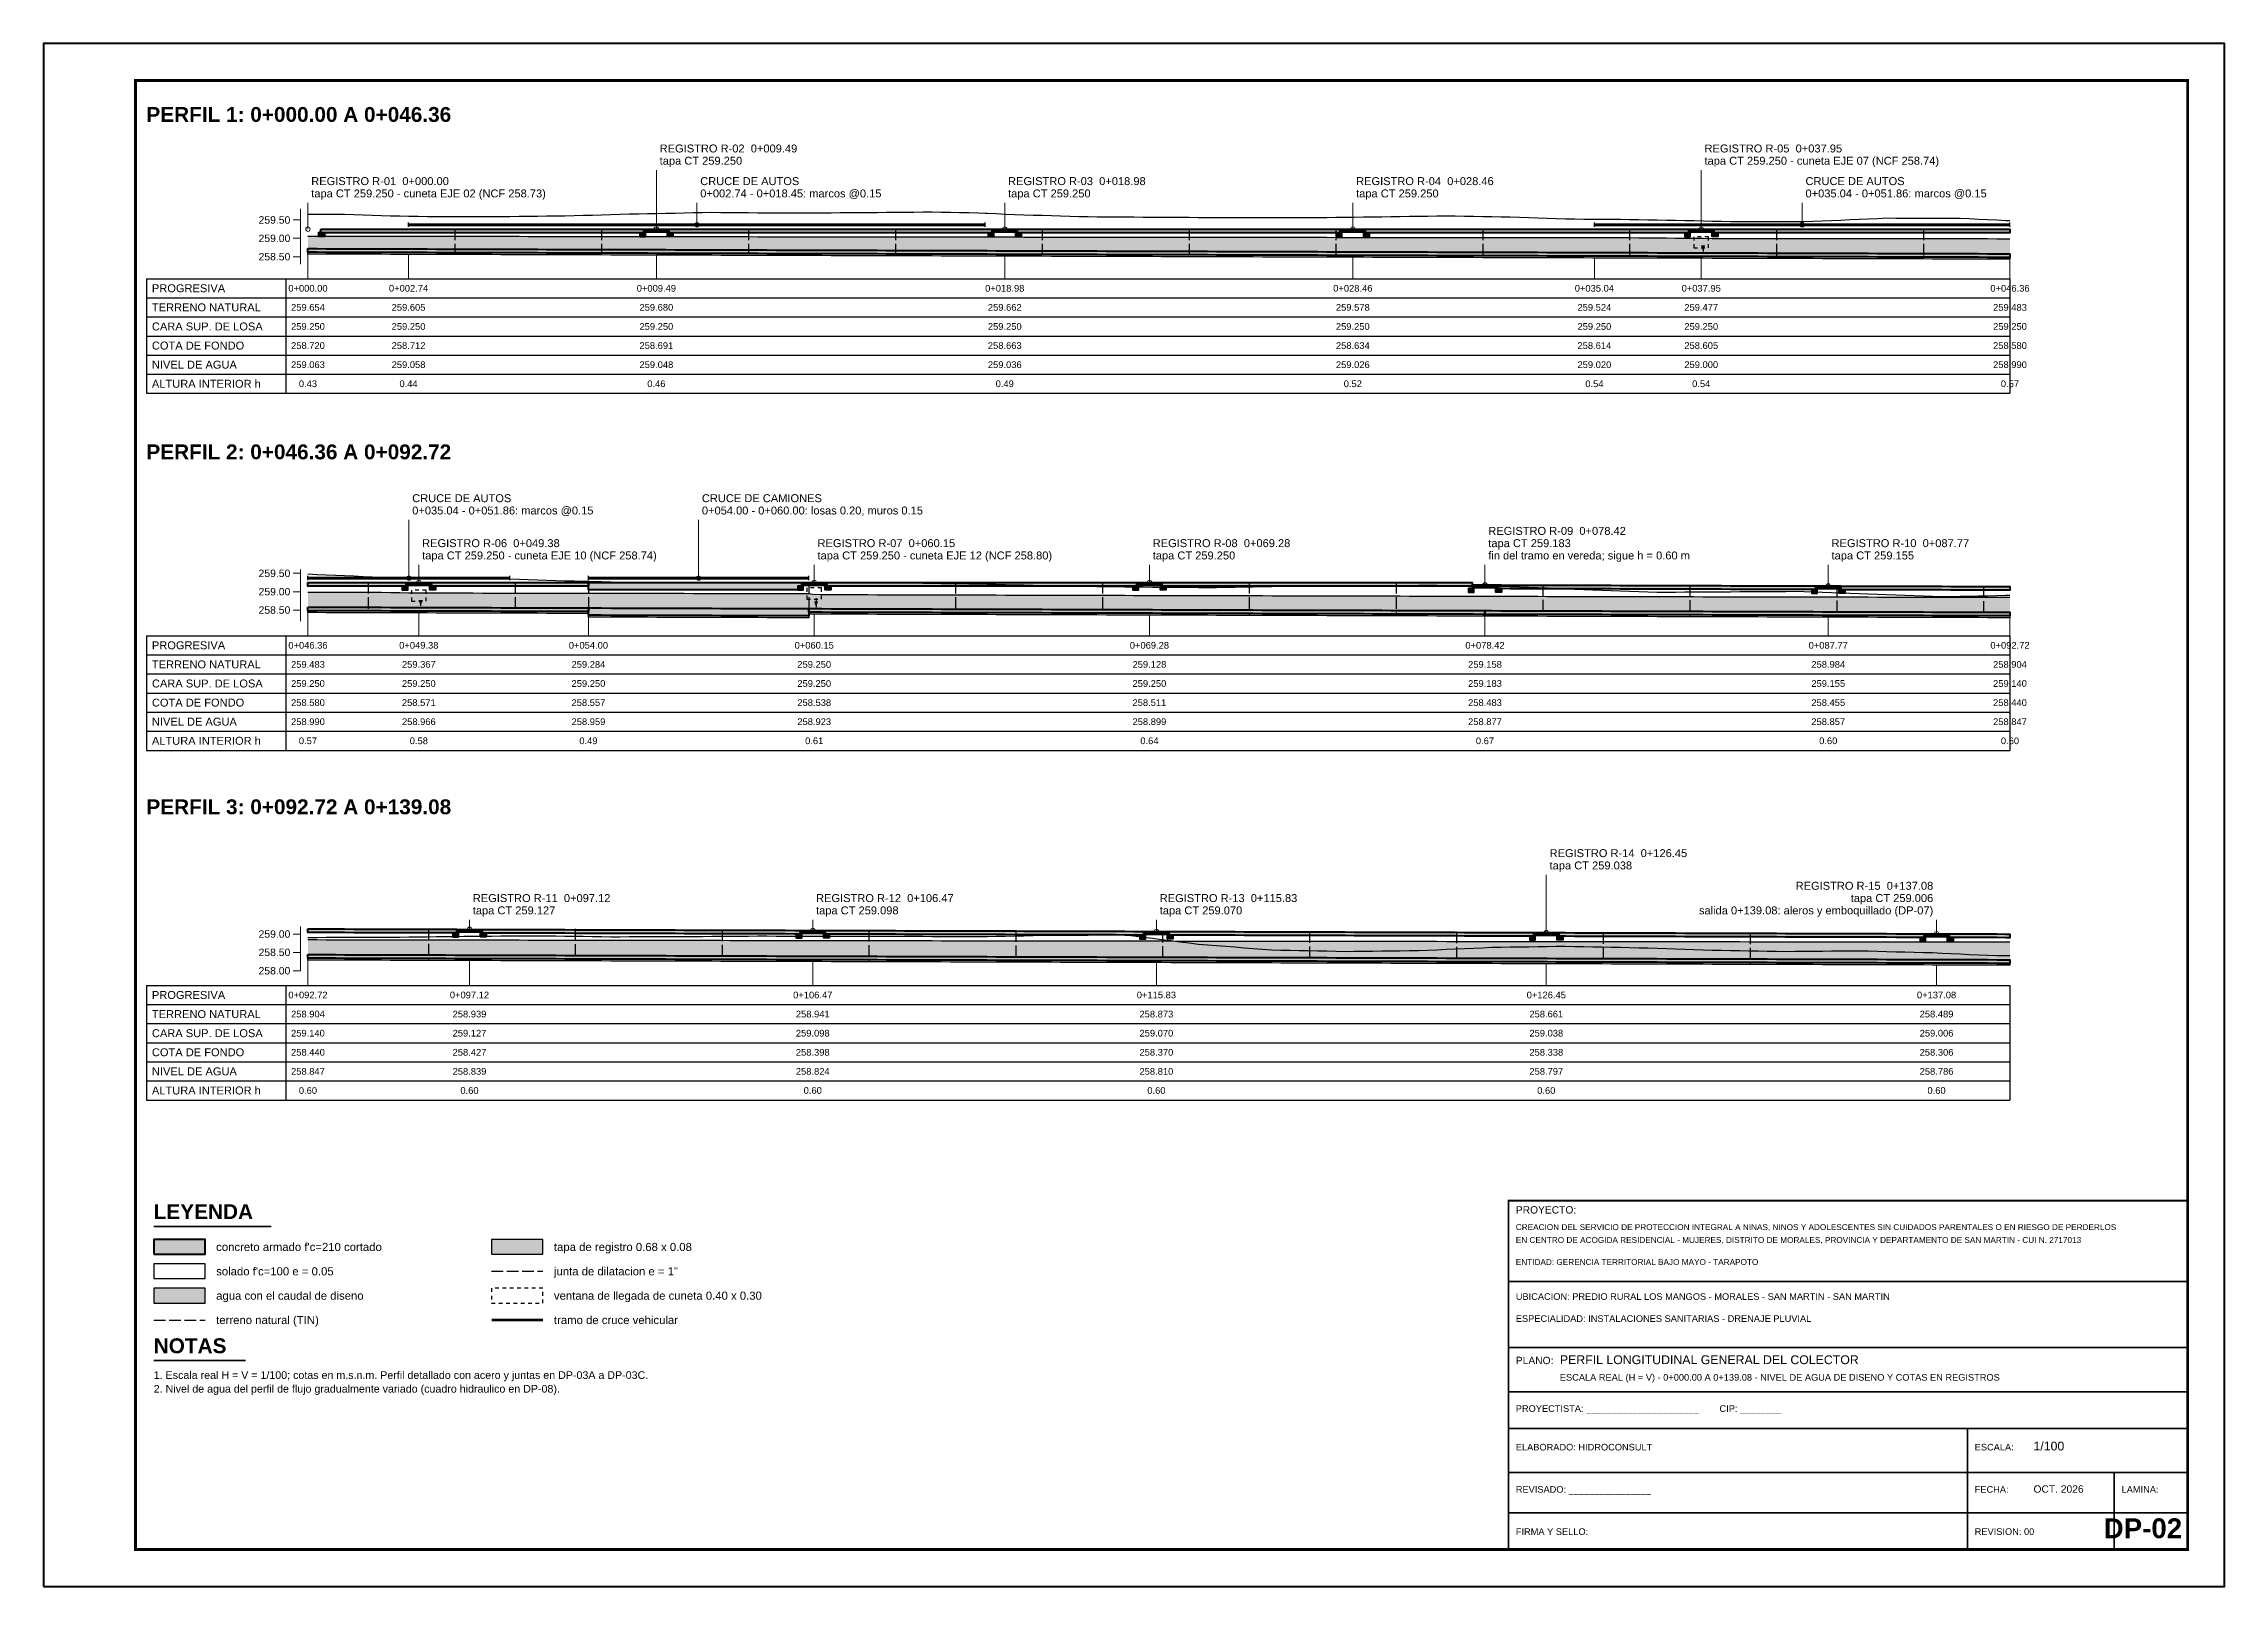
# Model space of a CAD drawing. Header units: metres. Extents: x -573 to 467, y -35 to 119.
# Drawn here: x 0 to 59.4, y 0 to 42 of the extents above; entities that cross this region are included whole.
import ezdxf
from ezdxf.enums import TextEntityAlignment as Align

# ---------------------------------------------------------------- set-up
doc = ezdxf.new("R2010")
doc.units = ezdxf.units.M
doc.header["$LTSCALE"] = 0.25
doc.linetypes.add('DASHED', pattern=[1.524, 1.27, -0.254])
doc.linetypes.add('HIDDEN', pattern=[0.375, 0.25, -0.125])
for name, color, linetype, lineweight in [('AGUA', 150, 'DASHED', 25), ('CONCRETO', 250, 'CONTINUOUS', 50), ('GRILLA', 9, 'CONTINUOUS', 13), ('LLAMADAS', 30, 'CONTINUOUS', 18), ('MARCO', 7, 'CONTINUOUS', 50), ('REGISTRO', 32, 'CONTINUOUS', 35), ('ROTULO', 7, 'CONTINUOUS', 35), ('TITULOS', 160, 'CONTINUOUS', 35)]:
    doc.layers.add(name, color=color, linetype=linetype, lineweight=lineweight)
for name, color, linetype, true_color in [('AGUA-RELLENO', 150, 'CONTINUOUS', 0xcde4f6), ('CONCRETO-ACHURADO', 8, 'CONTINUOUS', 0xe2e2e2), ('ISO-TAPA', 255, 'CONTINUOUS', 0xf8f4e6)]:
    doc.layers.add(name, color=color, linetype=linetype, true_color=true_color)
for name, color, linetype in [('CRUCE-VEHICULAR', 30, 'CONTINUOUS'), ('CUNETA-OCULTA', 3, 'HIDDEN'), ('FLUJO', 150, 'CONTINUOUS'), ('GUITARRA', 8, 'CONTINUOUS'), ('JUNTAS', 8, 'DASHED'), ('LEYENDA', 7, 'CONTINUOUS'), ('ROTULO-TEXTO', 7, 'CONTINUOUS'), ('SOLADO', 8, 'CONTINUOUS'), ('TERRENO-EXISTENTE', 8, 'DASHED'), ('TEXTOS', 7, 'CONTINUOUS'), ('TEXTOS-NOTAS', 7, 'CONTINUOUS')]:
    doc.layers.add(name, color=color, linetype=linetype)
doc.styles.get("Standard").update_dxf_attribs({"font": 'arial.ttf'})
doc.styles.add('TITULOS', font='arialbd.ttf')

msp = doc.modelspace()

# ---------------------------------------------------------------- texts
at = {"layer": 'LEYENDA'}
for s, p in [("concreto armado f'c=210 cortado", (4.7, 9.24)), ('tapa de registro 0.68 x 0.08', (13.9, 9.24)), ("solado f'c=100 e = 0.05", (4.7, 8.577)), ('junta de dilatacion e = 1"', (13.9, 8.577)), ('agua con el caudal de diseno', (4.7, 7.914)), ('ventana de llegada de cuneta 0.40 x 0.30', (13.9, 7.914)), ('terreno natural (TIN)', (4.7, 7.251)), ('tramo de cruce vehicular', (13.9, 7.251))]:
    msp.add_text(s, height=0.221, dxfattribs=at).set_placement(p, align=Align.MIDDLE_LEFT)
at = {"layer": 'ROTULO-TEXTO'}
for s, height, p in [('PROYECTO:', 0.2, (40.1, 10.15)), ('CREACION DEL SERVICIO DE PROTECCION INTEGRAL A NINAS, NINOS Y ADOLESCENTES SIN CUIDADOS PARENTALES O EN RIESGO DE PERDERLOS', 0.16, (40.1, 9.7)), ('EN CENTRO DE ACOGIDA RESIDENCIAL - MUJERES, DISTRITO DE MORALES, PROVINCIA Y DEPARTAMENTO DE SAN MARTIN - CUI N. 2717013', 0.16, (40.1, 9.35)), ('ENTIDAD: GERENCIA TERRITORIAL BAJO MAYO - TARAPOTO', 0.16, (40.1, 8.75)), ('UBICACION: PREDIO RURAL LOS MANGOS - MORALES - SAN MARTIN - SAN MARTIN', 0.18, (40.1, 7.8)), ('ESPECIALIDAD: INSTALACIONES SANITARIAS - DRENAJE PLUVIAL', 0.18, (40.1, 7.2)), ('PLANO:', 0.2, (40.1, 6.05)), ('PERFIL LONGITUDINAL GENERAL DEL COLECTOR', 0.24, (41.3, 6.05)), ('ESCALA REAL (H = V) - 0+000.00 A 0+139.08 - NIVEL DE AGUA DE DISENO Y COTAS EN REGISTROS', 0.18, (41.3, 5.6)), ('PROYECTISTA: ______________________        CIP: ________', 0.18, (40.1, 4.75)), ('ELABORADO: HIDROCONSULT', 0.18, (40.1, 3.7)), ('ESCALA:', 0.18, (52.6, 3.7)), ('1/100', 0.24, (54.2, 3.7)), ('REVISADO: ________________', 0.18, (40.1, 2.55)), ('FECHA:', 0.18, (52.6, 2.55)), ('OCT. 2026', 0.2, (54.2, 2.55)), ('LAMINA:', 0.18, (56.6, 2.55)), ('FIRMA Y SELLO:', 0.18, (40.1, 1.4)), ('REVISION: 00', 0.18, (52.6, 1.4))]:
    msp.add_text(s, height=height, dxfattribs=at).set_placement(p)
at = {"layer": 'TEXTOS', "color": 7}
for s, p in [('REGISTRO R-02  0+009.49', (16.78, 38.973)), ('REGISTRO R-05  0+037.95', (45.24, 38.973)), ('tapa CT 259.250', (16.78, 38.639)), ('tapa CT 259.250 - cuneta EJE 07 (NCF 258.74)', (45.24, 38.639)), ('tapa CT 259.250 - cuneta EJE 02 (NCF 258.73)', (7.29, 37.749)), ('REGISTRO R-01  0+000.00', (7.29, 38.084)), ('tapa CT 259.250', (26.27, 37.749)), ('REGISTRO R-03  0+018.98', (26.27, 38.084)), ('tapa CT 259.250', (35.75, 37.749)), ('REGISTRO R-04  0+028.46', (35.75, 38.084)), ('REGISTRO R-09  0+078.42', (39.35, 28.562)), ('tapa CT 259.250 - cuneta EJE 10 (NCF 258.74)', (10.31, 27.893)), ('REGISTRO R-06  0+049.38', (10.31, 28.228)), ('tapa CT 259.250 - cuneta EJE 12 (NCF 258.80)', (21.08, 27.893)), ('REGISTRO R-07  0+060.15', (21.08, 28.228)), ('tapa CT 259.250', (30.21, 27.893)), ('REGISTRO R-08  0+069.28', (30.21, 28.228)), ('fin del tramo en vereda; sigue h = 0.60 m', (39.35, 27.893)), ('tapa CT 259.183', (39.35, 28.228)), ('tapa CT 259.155', (48.7, 27.893)), ('REGISTRO R-10  0+087.77', (48.7, 28.228)), ('tapa CT 259.038', (41.02, 19.454)), ('REGISTRO R-14  0+126.45', (41.02, 19.789)), ('tapa CT 259.127', (11.69, 18.23)), ('REGISTRO R-11  0+097.12', (11.69, 18.565)), ('tapa CT 259.098', (21.04, 18.23)), ('REGISTRO R-12  0+106.47', (21.04, 18.565)), ('tapa CT 259.070', (30.4, 18.23)), ('REGISTRO R-13  0+115.83', (30.4, 18.565))]:
    msp.add_text(s, height=0.216, dxfattribs=at).set_placement(p, align=Align.BOTTOM_LEFT)
at = {"layer": 'TEXTOS', "color": 30}
for s, p in [('0+002.74 - 0+018.45: marcos @0.15', (17.885, 37.749)), ('CRUCE DE AUTOS', (17.885, 38.084)), ('0+035.04 - 0+051.86: marcos @0.15', (47.99, 37.749)), ('CRUCE DE AUTOS', (47.99, 38.084)), ('CRUCE DE AUTOS', (10.04, 29.452)), ('CRUCE DE CAMIONES', (17.93, 29.452)), ('0+035.04 - 0+051.86: marcos @0.15', (10.04, 29.117)), ('0+054.00 - 0+060.00: losas 0.20, muros 0.15', (17.93, 29.117))]:
    msp.add_text(s, height=0.216, dxfattribs=at).set_placement(p, align=Align.BOTTOM_LEFT)
at = {"layer": 'TEXTOS'}
for s, p in [('259.50', (6.72, 37.2)), ('259.00', (6.72, 36.7)), ('258.50', (6.72, 36.2)), ('259.50', (6.72, 27.58)), ('259.00', (6.72, 27.08)), ('258.50', (6.72, 26.58)), ('259.00', (6.72, 17.76)), ('258.50', (6.72, 17.26)), ('258.00', (6.72, 16.76))]:
    msp.add_text(s, height=0.2025, dxfattribs=at).set_placement(p, align=Align.MIDDLE_RIGHT)
for s, p in [('PROGRESIVA', (2.95, 35.34)), ('TERRENO NATURAL', (2.95, 34.82)), ('CARA SUP. DE LOSA', (2.95, 34.3)), ('COTA DE FONDO', (2.95, 33.78)), ('NIVEL DE AGUA', (2.95, 33.26)), ('ALTURA INTERIOR h', (2.95, 32.74)), ('PROGRESIVA', (2.95, 25.62)), ('TERRENO NATURAL', (2.95, 25.1)), ('CARA SUP. DE LOSA', (2.95, 24.58)), ('COTA DE FONDO', (2.95, 24.06)), ('NIVEL DE AGUA', (2.95, 23.54)), ('ALTURA INTERIOR h', (2.95, 23.02)), ('PROGRESIVA', (2.95, 16.1)), ('TERRENO NATURAL', (2.95, 15.58)), ('CARA SUP. DE LOSA', (2.95, 15.06)), ('COTA DE FONDO', (2.95, 14.54)), ('NIVEL DE AGUA', (2.95, 14.02)), ('ALTURA INTERIOR h', (2.95, 13.5))]:
    msp.add_text(s, height=0.216, dxfattribs=at).set_placement(p, align=Align.MIDDLE_LEFT)
for s, p in [('0+000.00', (7.2, 35.34)), ('0+002.74', (9.94, 35.34)), ('0+009.49', (16.69, 35.34)), ('0+018.98', (26.18, 35.34)), ('0+028.46', (35.66, 35.34)), ('0+035.04', (42.24, 35.34)), ('0+037.95', (45.15, 35.34)), ('0+046.36', (53.56, 35.34)), ('259.654', (7.2, 34.82)), ('259.605', (9.94, 34.82)), ('259.680', (16.69, 34.82)), ('259.662', (26.18, 34.82)), ('259.578', (35.66, 34.82)), ('259.524', (42.24, 34.82)), ('259.477', (45.15, 34.82)), ('259.483', (53.56, 34.82)), ('259.250', (7.2, 34.3)), ('258.720', (7.2, 33.78)), ('259.250', (9.94, 34.3)), ('258.712', (9.94, 33.78)), ('259.250', (16.69, 34.3)), ('258.691', (16.69, 33.78)), ('259.250', (26.18, 34.3)), ('258.663', (26.18, 33.78)), ('259.250', (35.66, 34.3)), ('258.634', (35.66, 33.78)), ('259.250', (42.24, 34.3)), ('258.614', (42.24, 33.78)), ('259.250', (45.15, 34.3)), ('258.605', (45.15, 33.78)), ('259.250', (53.56, 34.3)), ('258.580', (53.56, 33.78)), ('259.063', (7.2, 33.26)), ('259.058', (9.94, 33.26)), ('259.048', (16.69, 33.26)), ('259.036', (26.18, 33.26)), ('259.026', (35.66, 33.26)), ('259.020', (42.24, 33.26)), ('259.000', (45.15, 33.26)), ('258.990', (53.56, 33.26)), ('0.43', (7.2, 32.74)), ('0.44', (9.94, 32.74)), ('0.46', (16.69, 32.74)), ('0.49', (26.18, 32.74)), ('0.52', (35.66, 32.74)), ('0.54', (42.24, 32.74)), ('0.54', (45.15, 32.74)), ('0.57', (53.56, 32.74)), ('0+046.36', (7.2, 25.62)), ('0+049.38', (10.22, 25.62)), ('0+054.00', (14.84, 25.62)), ('0+060.15', (20.99, 25.62)), ('0+069.28', (30.12, 25.62)), ('0+078.42', (39.26, 25.62)), ('0+087.77', (48.61, 25.62)), ('0+092.72', (53.56, 25.62)), ('259.483', (7.2, 25.1)), ('259.367', (10.22, 25.1)), ('259.284', (14.84, 25.1)), ('259.250', (20.99, 25.1)), ('259.128', (30.12, 25.1)), ('259.158', (39.26, 25.1)), ('258.984', (48.61, 25.1)), ('258.904', (53.56, 25.1)), ('259.250', (7.2, 24.58)), ('259.250', (10.22, 24.58)), ('259.250', (14.84, 24.58)), ('259.250', (20.99, 24.58)), ('259.250', (30.12, 24.58)), ('259.183', (39.26, 24.58)), ('259.155', (48.61, 24.58)), ('259.140', (53.56, 24.58)), ('258.580', (7.2, 24.06)), ('258.571', (10.22, 24.06)), ('258.557', (14.84, 24.06)), ('258.538', (20.99, 24.06)), ('258.511', (30.12, 24.06)), ('258.483', (39.26, 24.06)), ('258.455', (48.61, 24.06)), ('258.440', (53.56, 24.06)), ('258.990', (7.2, 23.54)), ('258.966', (10.22, 23.54)), ('258.959', (14.84, 23.54)), ('258.923', (20.99, 23.54)), ('258.899', (30.12, 23.54)), ('258.877', (39.26, 23.54)), ('258.857', (48.61, 23.54)), ('258.847', (53.56, 23.54)), ('0.57', (7.2, 23.02)), ('0.58', (10.22, 23.02)), ('0.49', (14.84, 23.02)), ('0.61', (20.99, 23.02)), ('0.64', (30.12, 23.02)), ('0.67', (39.26, 23.02)), ('0.60', (48.61, 23.02)), ('0.60', (53.56, 23.02)), ('0+092.72', (7.2, 16.1)), ('0+097.12', (11.6, 16.1)), ('0+106.47', (20.95, 16.1)), ('0+115.83', (30.31, 16.1)), ('0+126.45', (40.93, 16.1)), ('0+137.08', (51.56, 16.1)), ('258.904', (7.2, 15.58)), ('258.939', (11.6, 15.58)), ('258.941', (20.95, 15.58)), ('258.873', (30.31, 15.58)), ('258.661', (40.93, 15.58)), ('258.489', (51.56, 15.58)), ('259.140', (7.2, 15.06)), ('259.127', (11.6, 15.06)), ('259.098', (20.95, 15.06)), ('259.070', (30.31, 15.06)), ('259.038', (40.93, 15.06)), ('259.006', (51.56, 15.06)), ('258.440', (7.2, 14.54)), ('258.427', (11.6, 14.54)), ('258.398', (20.95, 14.54)), ('258.370', (30.31, 14.54)), ('258.338', (40.93, 14.54)), ('258.306', (51.56, 14.54)), ('258.847', (7.2, 14.02)), ('258.839', (11.6, 14.02)), ('258.824', (20.95, 14.02)), ('258.810', (30.31, 14.02)), ('258.797', (40.93, 14.02)), ('258.786', (51.56, 14.02)), ('0.60', (7.2, 13.5)), ('0.60', (11.6, 13.5)), ('0.60', (20.95, 13.5)), ('0.60', (30.31, 13.5)), ('0.60', (40.93, 13.5)), ('0.60', (51.56, 13.5))]:
    msp.add_text(s, height=0.1823, dxfattribs=at).set_placement(p, align=Align.MIDDLE_CENTER)
at = {"layer": 'TEXTOS', "color": 7}
for s, p in [('REGISTRO R-15  0+137.08', (51.47, 18.9)), ('salida 0+139.08: aleros y emboquillado (DP-07)', (51.47, 18.23)), ('tapa CT 259.006', (51.47, 18.565))]:
    msp.add_text(s, height=0.216, dxfattribs=at).set_placement(p, align=Align.BOTTOM_RIGHT)
at = {"layer": 'TEXTOS-NOTAS'}
for s, p in [('2. Nivel de agua del perfil de flujo gradualmente variado (cuadro hidraulico en DP-08).', (3, 5.275)), ('1. Escala real H = V = 1/100; cotas en m.s.n.m. Perfil detallado con acero y juntas en DP-03A a DP-03C.', (3, 5.648))]:
    msp.add_text(s, height=0.208, dxfattribs=at).set_placement(p)
at = {"layer": 'TITULOS', "style": 'TITULOS'}
for s, p in [('PERFIL 1: 0+000.00 A 0+046.36', (2.8, 39.748)), ('PERFIL 2: 0+046.36 A 0+092.72', (2.8, 30.562)), ('PERFIL 3: 0+092.72 A 0+139.08', (2.8, 20.899))]:
    msp.add_text(s, height=0.405, dxfattribs=at).set_placement(p, align=Align.BOTTOM_LEFT)
for s, p in [('LEYENDA', (3, 10)), ('NOTAS', (3, 6.348))]:
    msp.add_text(s, height=0.405, dxfattribs=at).set_placement(p)
msp.add_text('DP-02', height=0.54, dxfattribs=at).set_placement((58.25, 1.15), align=Align.BOTTOM_RIGHT)

# ---------------------------------------------------------------- hatches: boundary and pattern name
at = {"layer": 'AGUA-RELLENO', "true_color": 0xcde4f6}
h = msp.add_hatch(color=7, dxfattribs=at)
h.dxf.hatch_style = 1
h.paths.add_polyline_path([(7.2, 36.763), (7.45, 36.763), (7.7, 36.762), (7.95, 36.762), (8.2, 36.761), (8.45, 36.761), (8.7, 36.76), (8.95, 36.76), (9.2, 36.76), (9.45, 36.759), (9.7, 36.759), (9.94, 36.758), (9.95, 36.758), (10.2, 36.758), (10.45, 36.758), (10.7, 36.757), (10.95, 36.757), (11.2, 36.756), (11.45, 36.756), (11.7, 36.756), (11.95, 36.755), (12.2, 36.755), (12.45, 36.754), (12.7, 36.754), (12.95, 36.754), (13.2, 36.753), (13.45, 36.753), (13.7, 36.752), (13.95, 36.752), (14.2, 36.752), (14.45, 36.751), (14.7, 36.751), (14.95, 36.751), (15.2, 36.75), (15.45, 36.75), (15.7, 36.749), (15.95, 36.749), (16.2, 36.749), (16.45, 36.748), (16.7, 36.748), (16.95, 36.748), (17.2, 36.747), (17.45, 36.747), (17.7, 36.747), (17.95, 36.746), (18.2, 36.746), (18.45, 36.746), (18.7, 36.745), (18.95, 36.745), (19.2, 36.745), (19.45, 36.744), (19.7, 36.744), (19.95, 36.744), (20.2, 36.743), (20.45, 36.743), (20.7, 36.743), (20.95, 36.742), (21.2, 36.742), (21.45, 36.742), (21.7, 36.741), (21.95, 36.741), (22.2, 36.741), (22.45, 36.74), (22.7, 36.74), (22.95, 36.74), (23.2, 36.739), (23.45, 36.739), (23.7, 36.739), (23.95, 36.738), (24.2, 36.738), (24.45, 36.738), (24.7, 36.738), (24.95, 36.737), (25.2, 36.737), (25.45, 36.737), (25.65, 36.736), (25.7, 36.736), (25.95, 36.736), (26.2, 36.736), (26.45, 36.736), (26.7, 36.735), (26.95, 36.735), (27.2, 36.735), (27.45, 36.734), (27.7, 36.734), (27.95, 36.734), (28.2, 36.734), (28.45, 36.733), (28.7, 36.733), (28.95, 36.733), (29.2, 36.733), (29.45, 36.732), (29.7, 36.732), (29.95, 36.732), (30.2, 36.731), (30.45, 36.731), (30.7, 36.731), (30.95, 36.731), (31.2, 36.73), (31.45, 36.73), (31.7, 36.73), (31.95, 36.73), (32.2, 36.729), (32.45, 36.729), (32.7, 36.729), (32.95, 36.729), (33.2, 36.728), (33.45, 36.728), (33.7, 36.728), (33.95, 36.728), (34.2, 36.727), (34.45, 36.727), (34.7, 36.727), (34.95, 36.727), (35.2, 36.726), (35.45, 36.726), (35.7, 36.726), (35.95, 36.726), (36.2, 36.725), (36.45, 36.725), (36.7, 36.725), (36.95, 36.725), (37.2, 36.724), (37.45, 36.724), (37.7, 36.724), (37.95, 36.724), (38.2, 36.724), (38.45, 36.723), (38.7, 36.723), (38.95, 36.723), (39.2, 36.723), (39.45, 36.722), (39.7, 36.722), (39.95, 36.722), (40.2, 36.722), (40.45, 36.722), (40.7, 36.721), (40.95, 36.721), (41.2, 36.721), (41.45, 36.721), (41.7, 36.72), (41.95, 36.72), (42.2, 36.72), (42.24, 36.72), (42.45, 36.72), (42.7, 36.72), (42.95, 36.719), (43.2, 36.719), (43.45, 36.717), (43.7, 36.714), (43.95, 36.712), (44.2, 36.709), (44.45, 36.707), (44.7, 36.704), (44.95, 36.702), (45.2, 36.7), (45.45, 36.699), (45.7, 36.699), (45.95, 36.699), (46.2, 36.699), (46.45, 36.698), (46.7, 36.698), (46.95, 36.698), (47.2, 36.697), (47.45, 36.697), (47.7, 36.697), (47.95, 36.696), (48.2, 36.696), (48.45, 36.696), (48.7, 36.695), (48.95, 36.695), (49.2, 36.695), (49.45, 36.695), (49.7, 36.694), (49.95, 36.694), (50.2, 36.694), (50.45, 36.694), (50.7, 36.693), (50.95, 36.693), (51.2, 36.693), (51.45, 36.692), (51.7, 36.692), (51.95, 36.692), (52.2, 36.692), (52.45, 36.691), (52.7, 36.691), (52.95, 36.691), (53.2, 36.69), (53.45, 36.69), (53.56, 36.69), (53.56, 36.28), (53.45, 36.28), (53.2, 36.281), (52.95, 36.282), (52.7, 36.283), (52.45, 36.283), (52.2, 36.284), (51.95, 36.285), (51.7, 36.286), (51.45, 36.286), (51.2, 36.287), (50.95, 36.288), (50.7, 36.289), (50.45, 36.289), (50.2, 36.29), (49.95, 36.291), (49.7, 36.292), (49.45, 36.292), (49.2, 36.293), (48.95, 36.294), (48.7, 36.295), (48.45, 36.295), (48.2, 36.296), (47.95, 36.297), (47.7, 36.298), (47.45, 36.298), (47.2, 36.299), (46.95, 36.3), (46.7, 36.301), (46.45, 36.301), (46.2, 36.302), (45.95, 36.303), (45.7, 36.304), (45.45, 36.304), (45.2, 36.305), (44.95, 36.306), (44.7, 36.307), (44.45, 36.308), (44.2, 36.308), (43.95, 36.309), (43.7, 36.31), (43.45, 36.311), (43.2, 36.311), (42.95, 36.312), (42.7, 36.313), (42.45, 36.314), (42.24, 36.314), (42.2, 36.314), (41.95, 36.315), (41.7, 36.316), (41.45, 36.317), (41.2, 36.317), (40.95, 36.318), (40.7, 36.319), (40.45, 36.32), (40.2, 36.32), (39.95, 36.321), (39.7, 36.322), (39.45, 36.323), (39.2, 36.323), (38.95, 36.324), (38.7, 36.325), (38.45, 36.326), (38.2, 36.326), (37.95, 36.327), (37.7, 36.328), (37.45, 36.329), (37.2, 36.329), (36.95, 36.33), (36.7, 36.331), (36.45, 36.332), (36.2, 36.332), (35.95, 36.333), (35.7, 36.334), (35.45, 36.335), (35.2, 36.335), (34.95, 36.336), (34.7, 36.337), (34.45, 36.338), (34.2, 36.338), (33.95, 36.339), (33.7, 36.34), (33.45, 36.341), (33.2, 36.341), (32.95, 36.342), (32.7, 36.343), (32.45, 36.344), (32.2, 36.345), (31.95, 36.345), (31.7, 36.346), (31.45, 36.347), (31.2, 36.348), (30.95, 36.348), (30.7, 36.349), (30.45, 36.35), (30.2, 36.351), (29.95, 36.351), (29.7, 36.352), (29.45, 36.353), (29.2, 36.354), (28.95, 36.354), (28.7, 36.355), (28.45, 36.356), (28.2, 36.357), (27.95, 36.357), (27.7, 36.358), (27.45, 36.359), (27.2, 36.36), (26.95, 36.36), (26.7, 36.361), (26.45, 36.362), (26.2, 36.363), (25.95, 36.363), (25.7, 36.364), (25.65, 36.364), (25.45, 36.365), (25.2, 36.366), (24.95, 36.366), (24.7, 36.367), (24.45, 36.368), (24.2, 36.369), (23.95, 36.369), (23.7, 36.37), (23.45, 36.371), (23.2, 36.372), (22.95, 36.372), (22.7, 36.373), (22.45, 36.374), (22.2, 36.375), (21.95, 36.375), (21.7, 36.376), (21.45, 36.377), (21.2, 36.378), (20.95, 36.378), (20.7, 36.379), (20.45, 36.38), (20.2, 36.381), (19.95, 36.381), (19.7, 36.382), (19.45, 36.383), (19.2, 36.384), (18.95, 36.385), (18.7, 36.385), (18.45, 36.386), (18.2, 36.387), (17.95, 36.388), (17.7, 36.388), (17.45, 36.389), (17.2, 36.39), (16.95, 36.391), (16.7, 36.391), (16.45, 36.392), (16.2, 36.393), (15.95, 36.394), (15.7, 36.394), (15.45, 36.395), (15.2, 36.396), (14.95, 36.397), (14.7, 36.397), (14.45, 36.398), (14.2, 36.399), (13.95, 36.4), (13.7, 36.4), (13.45, 36.401), (13.2, 36.402), (12.95, 36.403), (12.7, 36.403), (12.45, 36.404), (12.2, 36.405), (11.95, 36.406), (11.7, 36.406), (11.45, 36.407), (11.2, 36.408), (10.95, 36.409), (10.7, 36.409), (10.45, 36.41), (10.2, 36.411), (9.95, 36.412), (9.94, 36.412), (9.7, 36.412), (9.45, 36.413), (9.2, 36.414), (8.95, 36.415), (8.7, 36.415), (8.45, 36.416), (8.2, 36.417), (7.95, 36.418), (7.7, 36.418), (7.45, 36.419), (7.2, 36.42)])
h = msp.add_hatch(color=7, dxfattribs=at)
h.dxf.hatch_style = 1
h.paths.add_polyline_path([(7.2, 27.07), (7.45, 27.07), (7.7, 27.07), (7.95, 27.069), (8.2, 27.069), (8.45, 27.069), (8.7, 27.069), (8.95, 27.067), (9.2, 27.063), (9.45, 27.059), (9.7, 27.054), (9.95, 27.05), (10.2, 27.046), (10.45, 27.046), (10.7, 27.045), (10.95, 27.045), (11.2, 27.044), (11.45, 27.044), (11.7, 27.044), (11.95, 27.043), (12.2, 27.043), (12.45, 27.042), (12.7, 27.042), (12.95, 27.042), (13.2, 27.041), (13.45, 27.041), (13.7, 27.04), (13.95, 27.04), (14.2, 27.04), (14.45, 27.039), (14.7, 27.039), (14.84, 27.039), (14.95, 27.039), (15.2, 27.038), (15.45, 27.038), (15.7, 27.037), (15.95, 27.037), (16.2, 27.037), (16.45, 27.036), (16.7, 27.036), (16.95, 27.036), (17.2, 27.035), (17.45, 27.035), (17.7, 27.034), (17.95, 27.034), (18.2, 27.034), (18.45, 27.033), (18.7, 27.033), (18.95, 27.033), (19.2, 27.032), (19.45, 27.032), (19.7, 27.032), (19.95, 27.031), (20.2, 27.031), (20.45, 27.031), (20.7, 27.03), (20.84, 27.03), (20.95, 27.01), (21.2, 27.002), (21.45, 27.001), (21.7, 27.001), (21.95, 27), (22.2, 26.999), (22.45, 26.999), (22.7, 26.998), (22.95, 26.997), (23.2, 26.997), (23.45, 26.996), (23.7, 26.995), (23.95, 26.995), (24.2, 26.994), (24.45, 26.993), (24.7, 26.993), (24.95, 26.992), (25.2, 26.991), (25.45, 26.991), (25.7, 26.99), (25.95, 26.99), (26.2, 26.989), (26.45, 26.988), (26.7, 26.988), (26.95, 26.987), (27.2, 26.986), (27.45, 26.986), (27.7, 26.985), (27.95, 26.984), (28.2, 26.984), (28.45, 26.983), (28.7, 26.983), (28.95, 26.982), (29.2, 26.981), (29.45, 26.981), (29.7, 26.98), (29.95, 26.979), (30.2, 26.979), (30.45, 26.978), (30.7, 26.978), (30.95, 26.977), (31.2, 26.976), (31.45, 26.976), (31.7, 26.975), (31.95, 26.975), (32.2, 26.974), (32.45, 26.973), (32.7, 26.973), (32.95, 26.972), (33.2, 26.972), (33.45, 26.971), (33.7, 26.97), (33.95, 26.97), (34.2, 26.969), (34.45, 26.968), (34.7, 26.968), (34.95, 26.967), (35.2, 26.967), (35.45, 26.966), (35.7, 26.965), (35.95, 26.965), (36.2, 26.964), (36.45, 26.964), (36.7, 26.963), (36.95, 26.963), (37.2, 26.962), (37.45, 26.961), (37.7, 26.961), (37.95, 26.96), (38.2, 26.96), (38.45, 26.959), (38.7, 26.959), (38.95, 26.958), (39.2, 26.957), (39.26, 26.957), (39.45, 26.957), (39.7, 26.956), (39.95, 26.956), (40.2, 26.955), (40.45, 26.955), (40.7, 26.954), (40.95, 26.953), (41.2, 26.953), (41.45, 26.952), (41.7, 26.952), (41.95, 26.951), (42.2, 26.951), (42.45, 26.95), (42.7, 26.95), (42.95, 26.949), (43.2, 26.948), (43.45, 26.948), (43.7, 26.947), (43.95, 26.947), (44.2, 26.946), (44.45, 26.946), (44.7, 26.945), (44.95, 26.945), (45.2, 26.944), (45.45, 26.944), (45.7, 26.943), (45.95, 26.943), (46.2, 26.942), (46.45, 26.942), (46.7, 26.941), (46.95, 26.94), (47.2, 26.94), (47.45, 26.939), (47.7, 26.939), (47.95, 26.938), (48.2, 26.938), (48.45, 26.937), (48.7, 26.937), (48.95, 26.936), (49.2, 26.936), (49.45, 26.935), (49.7, 26.935), (49.95, 26.934), (50.2, 26.934), (50.45, 26.933), (50.7, 26.933), (50.95, 26.932), (51.2, 26.932), (51.45, 26.931), (51.7, 26.931), (51.95, 26.93), (52.2, 26.93), (52.45, 26.929), (52.7, 26.929), (52.95, 26.928), (53.2, 26.928), (53.45, 26.927), (53.56, 26.927), (53.56, 26.52), (53.45, 26.52), (53.2, 26.521), (52.95, 26.522), (52.7, 26.523), (52.45, 26.523), (52.2, 26.524), (51.95, 26.525), (51.7, 26.526), (51.45, 26.526), (51.2, 26.527), (50.95, 26.528), (50.7, 26.529), (50.45, 26.529), (50.2, 26.53), (49.95, 26.531), (49.7, 26.532), (49.45, 26.532), (49.2, 26.533), (48.95, 26.534), (48.7, 26.535), (48.45, 26.535), (48.2, 26.536), (47.95, 26.537), (47.7, 26.538), (47.45, 26.538), (47.2, 26.539), (46.95, 26.54), (46.7, 26.541), (46.45, 26.541), (46.2, 26.542), (45.95, 26.543), (45.7, 26.544), (45.45, 26.544), (45.2, 26.545), (44.95, 26.546), (44.7, 26.547), (44.45, 26.548), (44.2, 26.548), (43.95, 26.549), (43.7, 26.55), (43.45, 26.551), (43.2, 26.551), (42.95, 26.552), (42.7, 26.553), (42.45, 26.554), (42.2, 26.554), (41.95, 26.555), (41.7, 26.556), (41.45, 26.557), (41.2, 26.557), (40.95, 26.558), (40.7, 26.559), (40.45, 26.56), (40.2, 26.56), (39.95, 26.561), (39.7, 26.562), (39.45, 26.563), (39.26, 26.563), (39.2, 26.563), (38.95, 26.564), (38.7, 26.565), (38.45, 26.566), (38.2, 26.566), (37.95, 26.567), (37.7, 26.568), (37.45, 26.569), (37.2, 26.569), (36.95, 26.57), (36.7, 26.571), (36.45, 26.572), (36.2, 26.572), (35.95, 26.573), (35.7, 26.574), (35.45, 26.575), (35.2, 26.575), (34.95, 26.576), (34.7, 26.577), (34.45, 26.578), (34.2, 26.578), (33.95, 26.579), (33.7, 26.58), (33.45, 26.581), (33.2, 26.581), (32.95, 26.582), (32.7, 26.583), (32.45, 26.584), (32.2, 26.585), (31.95, 26.585), (31.7, 26.586), (31.45, 26.587), (31.2, 26.588), (30.95, 26.588), (30.7, 26.589), (30.45, 26.59), (30.2, 26.591), (29.95, 26.591), (29.7, 26.592), (29.45, 26.593), (29.2, 26.594), (28.95, 26.594), (28.7, 26.595), (28.45, 26.596), (28.2, 26.597), (27.95, 26.597), (27.7, 26.598), (27.45, 26.599), (27.2, 26.6), (26.95, 26.6), (26.7, 26.601), (26.45, 26.602), (26.2, 26.603), (25.95, 26.603), (25.7, 26.604), (25.45, 26.605), (25.2, 26.606), (24.95, 26.606), (24.7, 26.607), (24.45, 26.608), (24.2, 26.609), (23.95, 26.609), (23.7, 26.61), (23.45, 26.611), (23.2, 26.612), (22.95, 26.612), (22.7, 26.613), (22.45, 26.614), (22.2, 26.615), (21.95, 26.615), (21.7, 26.616), (21.45, 26.617), (21.2, 26.618), (20.95, 26.618), (20.84, 26.619), (20.7, 26.619), (20.45, 26.62), (20.2, 26.621), (19.95, 26.621), (19.7, 26.622), (19.45, 26.623), (19.2, 26.624), (18.95, 26.625), (18.7, 26.625), (18.45, 26.626), (18.2, 26.627), (17.95, 26.628), (17.7, 26.628), (17.45, 26.629), (17.2, 26.63), (16.95, 26.631), (16.7, 26.631), (16.45, 26.632), (16.2, 26.633), (15.95, 26.634), (15.7, 26.634), (15.45, 26.635), (15.2, 26.636), (14.95, 26.637), (14.84, 26.637), (14.7, 26.637), (14.45, 26.638), (14.2, 26.639), (13.95, 26.64), (13.7, 26.64), (13.45, 26.641), (13.2, 26.642), (12.95, 26.643), (12.7, 26.643), (12.45, 26.644), (12.2, 26.645), (11.95, 26.646), (11.7, 26.646), (11.45, 26.647), (11.2, 26.648), (10.95, 26.649), (10.7, 26.649), (10.45, 26.65), (10.2, 26.651), (9.95, 26.652), (9.7, 26.652), (9.45, 26.653), (9.2, 26.654), (8.95, 26.655), (8.7, 26.655), (8.45, 26.656), (8.2, 26.657), (7.95, 26.658), (7.7, 26.658), (7.45, 26.659), (7.2, 26.66)])
h = msp.add_hatch(color=7, dxfattribs=at)
h.dxf.hatch_style = 1
h.paths.add_polyline_path([(7.2, 17.607), (7.45, 17.607), (7.7, 17.606), (7.95, 17.606), (8.2, 17.605), (8.45, 17.605), (8.7, 17.604), (8.95, 17.604), (9.2, 17.604), (9.45, 17.603), (9.7, 17.603), (9.95, 17.602), (10.2, 17.602), (10.45, 17.601), (10.7, 17.601), (10.95, 17.6), (11.2, 17.6), (11.45, 17.599), (11.7, 17.599), (11.95, 17.599), (12.2, 17.598), (12.45, 17.598), (12.7, 17.597), (12.95, 17.597), (13.2, 17.596), (13.45, 17.596), (13.7, 17.595), (13.95, 17.595), (14.2, 17.595), (14.45, 17.594), (14.7, 17.594), (14.95, 17.593), (15.2, 17.593), (15.45, 17.592), (15.7, 17.592), (15.95, 17.592), (16.2, 17.591), (16.45, 17.591), (16.7, 17.59), (16.95, 17.59), (17.2, 17.59), (17.45, 17.589), (17.7, 17.589), (17.95, 17.588), (18.2, 17.588), (18.45, 17.588), (18.7, 17.587), (18.95, 17.587), (19.2, 17.586), (19.45, 17.586), (19.7, 17.586), (19.95, 17.585), (20.2, 17.585), (20.45, 17.584), (20.7, 17.584), (20.95, 17.584), (21.2, 17.583), (21.45, 17.583), (21.7, 17.582), (21.95, 17.582), (22.2, 17.582), (22.45, 17.581), (22.7, 17.581), (22.95, 17.581), (23.2, 17.58), (23.45, 17.58), (23.7, 17.579), (23.95, 17.579), (24.2, 17.579), (24.45, 17.578), (24.7, 17.578), (24.95, 17.578), (25.2, 17.577), (25.45, 17.577), (25.7, 17.577), (25.95, 17.576), (26.2, 17.576), (26.45, 17.575), (26.7, 17.575), (26.95, 17.575), (27.2, 17.574), (27.45, 17.574), (27.7, 17.574), (27.95, 17.573), (28.2, 17.573), (28.45, 17.573), (28.7, 17.572), (28.95, 17.572), (29.2, 17.572), (29.45, 17.571), (29.7, 17.571), (29.95, 17.571), (30.2, 17.57), (30.45, 17.57), (30.7, 17.57), (30.95, 17.569), (31.2, 17.569), (31.45, 17.569), (31.7, 17.568), (31.95, 17.568), (32.2, 17.568), (32.45, 17.567), (32.7, 17.567), (32.95, 17.567), (33.2, 17.566), (33.45, 17.566), (33.7, 17.566), (33.95, 17.566), (34.2, 17.565), (34.45, 17.565), (34.7, 17.565), (34.95, 17.564), (35.2, 17.564), (35.45, 17.564), (35.7, 17.563), (35.95, 17.563), (36.2, 17.563), (36.45, 17.562), (36.7, 17.562), (36.95, 17.562), (37.2, 17.562), (37.45, 17.561), (37.7, 17.561), (37.95, 17.561), (38.2, 17.56), (38.45, 17.56), (38.7, 17.56), (38.95, 17.56), (39.2, 17.559), (39.45, 17.559), (39.7, 17.559), (39.95, 17.558), (40.2, 17.558), (40.45, 17.558), (40.7, 17.558), (40.95, 17.557), (41.2, 17.557), (41.45, 17.557), (41.7, 17.556), (41.95, 17.556), (42.2, 17.556), (42.45, 17.556), (42.7, 17.555), (42.95, 17.555), (43.2, 17.555), (43.45, 17.555), (43.7, 17.554), (43.95, 17.554), (44.2, 17.554), (44.45, 17.554), (44.7, 17.553), (44.95, 17.553), (45.2, 17.553), (45.45, 17.552), (45.7, 17.552), (45.95, 17.552), (46.2, 17.552), (46.45, 17.551), (46.7, 17.551), (46.95, 17.551), (47.2, 17.551), (47.45, 17.55), (47.7, 17.55), (47.95, 17.55), (48.2, 17.55), (48.45, 17.549), (48.7, 17.549), (48.95, 17.549), (49.2, 17.549), (49.45, 17.548), (49.7, 17.548), (49.95, 17.548), (50.2, 17.548), (50.45, 17.548), (50.7, 17.547), (50.95, 17.547), (51.2, 17.547), (51.45, 17.547), (51.7, 17.546), (51.95, 17.546), (52.2, 17.546), (52.45, 17.546), (52.7, 17.545), (52.95, 17.545), (53.2, 17.545), (53.45, 17.545), (53.56, 17.545), (53.56, 17.06), (53.45, 17.06), (53.2, 17.061), (52.95, 17.062), (52.7, 17.063), (52.45, 17.063), (52.2, 17.064), (51.95, 17.065), (51.7, 17.066), (51.45, 17.066), (51.2, 17.067), (50.95, 17.068), (50.7, 17.069), (50.45, 17.069), (50.2, 17.07), (49.95, 17.071), (49.7, 17.072), (49.45, 17.072), (49.2, 17.073), (48.95, 17.074), (48.7, 17.075), (48.45, 17.075), (48.2, 17.076), (47.95, 17.077), (47.7, 17.078), (47.45, 17.078), (47.2, 17.079), (46.95, 17.08), (46.7, 17.081), (46.45, 17.081), (46.2, 17.082), (45.95, 17.083), (45.7, 17.084), (45.45, 17.084), (45.2, 17.085), (44.95, 17.086), (44.7, 17.087), (44.45, 17.088), (44.2, 17.088), (43.95, 17.089), (43.7, 17.09), (43.45, 17.091), (43.2, 17.091), (42.95, 17.092), (42.7, 17.093), (42.45, 17.094), (42.2, 17.094), (41.95, 17.095), (41.7, 17.096), (41.45, 17.097), (41.2, 17.097), (40.95, 17.098), (40.7, 17.099), (40.45, 17.1), (40.2, 17.1), (39.95, 17.101), (39.7, 17.102), (39.45, 17.103), (39.2, 17.103), (38.95, 17.104), (38.7, 17.105), (38.45, 17.106), (38.2, 17.106), (37.95, 17.107), (37.7, 17.108), (37.45, 17.109), (37.2, 17.109), (36.95, 17.11), (36.7, 17.111), (36.45, 17.112), (36.2, 17.112), (35.95, 17.113), (35.7, 17.114), (35.45, 17.115), (35.2, 17.115), (34.95, 17.116), (34.7, 17.117), (34.45, 17.118), (34.2, 17.118), (33.95, 17.119), (33.7, 17.12), (33.45, 17.121), (33.2, 17.121), (32.95, 17.122), (32.7, 17.123), (32.45, 17.124), (32.2, 17.125), (31.95, 17.125), (31.7, 17.126), (31.45, 17.127), (31.2, 17.128), (30.95, 17.128), (30.7, 17.129), (30.45, 17.13), (30.2, 17.131), (29.95, 17.131), (29.7, 17.132), (29.45, 17.133), (29.2, 17.134), (28.95, 17.134), (28.7, 17.135), (28.45, 17.136), (28.2, 17.137), (27.95, 17.137), (27.7, 17.138), (27.45, 17.139), (27.2, 17.14), (26.95, 17.14), (26.7, 17.141), (26.45, 17.142), (26.2, 17.143), (25.95, 17.143), (25.7, 17.144), (25.45, 17.145), (25.2, 17.146), (24.95, 17.146), (24.7, 17.147), (24.45, 17.148), (24.2, 17.149), (23.95, 17.149), (23.7, 17.15), (23.45, 17.151), (23.2, 17.152), (22.95, 17.152), (22.7, 17.153), (22.45, 17.154), (22.2, 17.155), (21.95, 17.155), (21.7, 17.156), (21.45, 17.157), (21.2, 17.158), (20.95, 17.158), (20.7, 17.159), (20.45, 17.16), (20.2, 17.161), (19.95, 17.161), (19.7, 17.162), (19.45, 17.163), (19.2, 17.164), (18.95, 17.165), (18.7, 17.165), (18.45, 17.166), (18.2, 17.167), (17.95, 17.168), (17.7, 17.168), (17.45, 17.169), (17.2, 17.17), (16.95, 17.171), (16.7, 17.171), (16.45, 17.172), (16.2, 17.173), (15.95, 17.174), (15.7, 17.174), (15.45, 17.175), (15.2, 17.176), (14.95, 17.177), (14.7, 17.177), (14.45, 17.178), (14.2, 17.179), (13.95, 17.18), (13.7, 17.18), (13.45, 17.181), (13.2, 17.182), (12.95, 17.183), (12.7, 17.183), (12.45, 17.184), (12.2, 17.185), (11.95, 17.186), (11.7, 17.186), (11.45, 17.187), (11.2, 17.188), (10.95, 17.189), (10.7, 17.189), (10.45, 17.19), (10.2, 17.191), (9.95, 17.192), (9.7, 17.192), (9.45, 17.193), (9.2, 17.194), (8.95, 17.195), (8.7, 17.195), (8.45, 17.196), (8.2, 17.197), (7.95, 17.198), (7.7, 17.198), (7.45, 17.199), (7.2, 17.2)])
h = msp.add_hatch(color=7, dxfattribs=at)
h.dxf.hatch_style = 1
h.paths.add_polyline_path([(3, 7.714), (4.4, 7.714), (4.4, 8.114), (3, 8.114)])
at = {"layer": 'CONCRETO-ACHURADO', "true_color": 0xe2e2e2}
h = msp.add_hatch(color=7, dxfattribs=at)
h.dxf.hatch_style = 1
h.paths.add_polyline_path([(7.5, 36.87), (7.55, 36.87), (7.55, 36.85), (7.65, 36.85), (7.65, 36.75), (7.5, 36.75)])
h = msp.add_hatch(color=7, dxfattribs=at)
h.dxf.hatch_style = 1
h.paths.add_polyline_path([(7.55, 36.95), (7.7, 36.95), (7.95, 36.95), (8.2, 36.95), (8.45, 36.95), (8.7, 36.95), (8.95, 36.95), (9.2, 36.95), (9.45, 36.95), (9.7, 36.95), (9.94, 36.95), (9.95, 36.95), (10.2, 36.95), (10.45, 36.95), (10.7, 36.95), (10.95, 36.95), (11.2, 36.95), (11.45, 36.95), (11.7, 36.95), (11.95, 36.95), (12.2, 36.95), (12.45, 36.95), (12.7, 36.95), (12.95, 36.95), (13.2, 36.95), (13.45, 36.95), (13.7, 36.95), (13.95, 36.95), (14.2, 36.95), (14.45, 36.95), (14.7, 36.95), (14.95, 36.95), (15.2, 36.95), (15.45, 36.95), (15.7, 36.95), (15.95, 36.95), (16.2, 36.95), (16.34, 36.95), (16.34, 36.85), (16.2, 36.85), (15.95, 36.85), (15.7, 36.85), (15.45, 36.85), (15.2, 36.85), (14.95, 36.85), (14.7, 36.85), (14.45, 36.85), (14.2, 36.85), (13.95, 36.85), (13.7, 36.85), (13.45, 36.85), (13.2, 36.85), (12.95, 36.85), (12.7, 36.85), (12.45, 36.85), (12.2, 36.85), (11.95, 36.85), (11.7, 36.85), (11.45, 36.85), (11.2, 36.85), (10.95, 36.85), (10.7, 36.85), (10.45, 36.85), (10.2, 36.85), (9.95, 36.85), (9.94, 36.85), (9.7, 36.85), (9.45, 36.85), (9.2, 36.85), (8.95, 36.85), (8.7, 36.85), (8.45, 36.85), (8.2, 36.85), (7.95, 36.85), (7.7, 36.85), (7.55, 36.85)])
h = msp.add_hatch(color=7, dxfattribs=at)
h.dxf.hatch_style = 1
h.paths.add_polyline_path([(16.39, 36.87), (16.34, 36.87), (16.34, 36.85), (16.24, 36.85), (16.24, 36.75), (16.39, 36.75)])
h = msp.add_hatch(color=7, dxfattribs=at)
h.dxf.hatch_style = 1
h.paths.add_polyline_path([(16.99, 36.87), (17.04, 36.87), (17.04, 36.85), (17.14, 36.85), (17.14, 36.75), (16.99, 36.75)])
h = msp.add_hatch(color=7, dxfattribs=at)
h.dxf.hatch_style = 1
h.paths.add_polyline_path([(17.04, 36.95), (17.2, 36.95), (17.45, 36.95), (17.7, 36.95), (17.95, 36.95), (18.2, 36.95), (18.45, 36.95), (18.7, 36.95), (18.95, 36.95), (19.2, 36.95), (19.45, 36.95), (19.7, 36.95), (19.95, 36.95), (20.2, 36.95), (20.45, 36.95), (20.7, 36.95), (20.95, 36.95), (21.2, 36.95), (21.45, 36.95), (21.7, 36.95), (21.95, 36.95), (22.2, 36.95), (22.45, 36.95), (22.7, 36.95), (22.95, 36.95), (23.2, 36.95), (23.45, 36.95), (23.7, 36.95), (23.95, 36.95), (24.2, 36.95), (24.45, 36.95), (24.7, 36.95), (24.95, 36.95), (25.2, 36.95), (25.45, 36.95), (25.65, 36.95), (25.7, 36.95), (25.83, 36.95), (25.83, 36.85), (25.7, 36.85), (25.65, 36.85), (25.45, 36.85), (25.2, 36.85), (24.95, 36.85), (24.7, 36.85), (24.45, 36.85), (24.2, 36.85), (23.95, 36.85), (23.7, 36.85), (23.45, 36.85), (23.2, 36.85), (22.95, 36.85), (22.7, 36.85), (22.45, 36.85), (22.2, 36.85), (21.95, 36.85), (21.7, 36.85), (21.45, 36.85), (21.2, 36.85), (20.95, 36.85), (20.7, 36.85), (20.45, 36.85), (20.2, 36.85), (19.95, 36.85), (19.7, 36.85), (19.45, 36.85), (19.2, 36.85), (18.95, 36.85), (18.7, 36.85), (18.45, 36.85), (18.2, 36.85), (17.95, 36.85), (17.7, 36.85), (17.45, 36.85), (17.2, 36.85), (17.04, 36.85)])
h = msp.add_hatch(color=7, dxfattribs=at)
h.dxf.hatch_style = 1
h.paths.add_polyline_path([(25.88, 36.87), (25.83, 36.87), (25.83, 36.85), (25.73, 36.85), (25.73, 36.75), (25.88, 36.75)])
h = msp.add_hatch(color=7, dxfattribs=at)
h.dxf.hatch_style = 1
h.paths.add_polyline_path([(26.48, 36.87), (26.53, 36.87), (26.53, 36.85), (26.63, 36.85), (26.63, 36.75), (26.48, 36.75)])
h = msp.add_hatch(color=7, dxfattribs=at)
h.dxf.hatch_style = 1
h.paths.add_polyline_path([(26.53, 36.95), (26.7, 36.95), (26.95, 36.95), (27.2, 36.95), (27.45, 36.95), (27.7, 36.95), (27.95, 36.95), (28.2, 36.95), (28.45, 36.95), (28.7, 36.95), (28.95, 36.95), (29.2, 36.95), (29.45, 36.95), (29.7, 36.95), (29.95, 36.95), (30.2, 36.95), (30.45, 36.95), (30.7, 36.95), (30.95, 36.95), (31.2, 36.95), (31.45, 36.95), (31.7, 36.95), (31.95, 36.95), (32.2, 36.95), (32.45, 36.95), (32.7, 36.95), (32.95, 36.95), (33.2, 36.95), (33.45, 36.95), (33.7, 36.95), (33.95, 36.95), (34.2, 36.95), (34.45, 36.95), (34.7, 36.95), (34.95, 36.95), (35.2, 36.95), (35.31, 36.95), (35.31, 36.85), (35.2, 36.85), (34.95, 36.85), (34.7, 36.85), (34.45, 36.85), (34.2, 36.85), (33.95, 36.85), (33.7, 36.85), (33.45, 36.85), (33.2, 36.85), (32.95, 36.85), (32.7, 36.85), (32.45, 36.85), (32.2, 36.85), (31.95, 36.85), (31.7, 36.85), (31.45, 36.85), (31.2, 36.85), (30.95, 36.85), (30.7, 36.85), (30.45, 36.85), (30.2, 36.85), (29.95, 36.85), (29.7, 36.85), (29.45, 36.85), (29.2, 36.85), (28.95, 36.85), (28.7, 36.85), (28.45, 36.85), (28.2, 36.85), (27.95, 36.85), (27.7, 36.85), (27.45, 36.85), (27.2, 36.85), (26.95, 36.85), (26.7, 36.85), (26.53, 36.85)])
h = msp.add_hatch(color=7, dxfattribs=at)
h.dxf.hatch_style = 1
h.paths.add_polyline_path([(35.36, 36.87), (35.31, 36.87), (35.31, 36.85), (35.21, 36.85), (35.21, 36.75), (35.36, 36.75)])
h = msp.add_hatch(color=7, dxfattribs=at)
h.dxf.hatch_style = 1
h.paths.add_polyline_path([(35.96, 36.87), (36.01, 36.87), (36.01, 36.85), (36.11, 36.85), (36.11, 36.75), (35.96, 36.75)])
h = msp.add_hatch(color=7, dxfattribs=at)
h.dxf.hatch_style = 1
h.paths.add_polyline_path([(36.01, 36.95), (36.2, 36.95), (36.45, 36.95), (36.7, 36.95), (36.95, 36.95), (37.2, 36.95), (37.45, 36.95), (37.7, 36.95), (37.95, 36.95), (38.2, 36.95), (38.45, 36.95), (38.7, 36.95), (38.95, 36.95), (39.2, 36.95), (39.45, 36.95), (39.7, 36.95), (39.95, 36.95), (40.2, 36.95), (40.45, 36.95), (40.7, 36.95), (40.95, 36.95), (41.2, 36.95), (41.45, 36.95), (41.7, 36.95), (41.95, 36.95), (42.2, 36.95), (42.24, 36.95), (42.45, 36.95), (42.7, 36.95), (42.95, 36.95), (43.2, 36.95), (43.45, 36.95), (43.7, 36.95), (43.95, 36.95), (44.2, 36.95), (44.45, 36.95), (44.7, 36.95), (44.8, 36.95), (44.8, 36.85), (44.7, 36.85), (44.45, 36.85), (44.2, 36.85), (43.95, 36.85), (43.7, 36.85), (43.45, 36.85), (43.2, 36.85), (42.95, 36.85), (42.7, 36.85), (42.45, 36.85), (42.24, 36.85), (42.2, 36.85), (41.95, 36.85), (41.7, 36.85), (41.45, 36.85), (41.2, 36.85), (40.95, 36.85), (40.7, 36.85), (40.45, 36.85), (40.2, 36.85), (39.95, 36.85), (39.7, 36.85), (39.45, 36.85), (39.2, 36.85), (38.95, 36.85), (38.7, 36.85), (38.45, 36.85), (38.2, 36.85), (37.95, 36.85), (37.7, 36.85), (37.45, 36.85), (37.2, 36.85), (36.95, 36.85), (36.7, 36.85), (36.45, 36.85), (36.2, 36.85), (36.01, 36.85)])
h = msp.add_hatch(color=7, dxfattribs=at)
h.dxf.hatch_style = 1
h.paths.add_polyline_path([(44.85, 36.87), (44.8, 36.87), (44.8, 36.85), (44.7, 36.85), (44.7, 36.75), (44.85, 36.75)])
h = msp.add_hatch(color=7, dxfattribs=at)
h.dxf.hatch_style = 1
h.paths.add_polyline_path([(45.45, 36.87), (45.5, 36.87), (45.5, 36.85), (45.6, 36.85), (45.6, 36.75), (45.45, 36.75)])
h = msp.add_hatch(color=7, dxfattribs=at)
h.dxf.hatch_style = 1
h.paths.add_polyline_path([(45.5, 36.95), (45.7, 36.95), (45.95, 36.95), (46.2, 36.95), (46.45, 36.95), (46.7, 36.95), (46.95, 36.95), (47.2, 36.95), (47.45, 36.95), (47.7, 36.95), (47.95, 36.95), (48.2, 36.95), (48.45, 36.95), (48.7, 36.95), (48.95, 36.95), (49.2, 36.95), (49.45, 36.95), (49.7, 36.95), (49.95, 36.95), (50.2, 36.95), (50.45, 36.95), (50.7, 36.95), (50.95, 36.95), (51.2, 36.95), (51.45, 36.95), (51.7, 36.95), (51.95, 36.95), (52.2, 36.95), (52.45, 36.95), (52.7, 36.95), (52.95, 36.95), (53.2, 36.95), (53.45, 36.95), (53.56, 36.95), (53.56, 36.85), (53.45, 36.85), (53.2, 36.85), (52.95, 36.85), (52.7, 36.85), (52.45, 36.85), (52.2, 36.85), (51.95, 36.85), (51.7, 36.85), (51.45, 36.85), (51.2, 36.85), (50.95, 36.85), (50.7, 36.85), (50.45, 36.85), (50.2, 36.85), (49.95, 36.85), (49.7, 36.85), (49.45, 36.85), (49.2, 36.85), (48.95, 36.85), (48.7, 36.85), (48.45, 36.85), (48.2, 36.85), (47.95, 36.85), (47.7, 36.85), (47.45, 36.85), (47.2, 36.85), (46.95, 36.85), (46.7, 36.85), (46.45, 36.85), (46.2, 36.85), (45.95, 36.85), (45.7, 36.85), (45.5, 36.85)])
h = msp.add_hatch(color=7, dxfattribs=at)
h.dxf.hatch_style = 1
h.paths.add_polyline_path([(7.2, 36.42), (7.45, 36.419), (7.7, 36.418), (7.95, 36.418), (8.2, 36.417), (8.45, 36.416), (8.7, 36.415), (8.95, 36.415), (9.2, 36.414), (9.45, 36.413), (9.7, 36.412), (9.94, 36.412), (9.95, 36.412), (10.2, 36.411), (10.45, 36.41), (10.7, 36.409), (10.95, 36.409), (11.2, 36.408), (11.45, 36.407), (11.7, 36.406), (11.95, 36.406), (12.2, 36.405), (12.45, 36.404), (12.7, 36.403), (12.95, 36.403), (13.2, 36.402), (13.45, 36.401), (13.7, 36.4), (13.95, 36.4), (14.2, 36.399), (14.45, 36.398), (14.7, 36.397), (14.95, 36.397), (15.2, 36.396), (15.45, 36.395), (15.7, 36.394), (15.95, 36.394), (16.2, 36.393), (16.45, 36.392), (16.7, 36.391), (16.95, 36.391), (17.2, 36.39), (17.45, 36.389), (17.7, 36.388), (17.95, 36.388), (18.2, 36.387), (18.45, 36.386), (18.7, 36.385), (18.95, 36.385), (19.2, 36.384), (19.45, 36.383), (19.7, 36.382), (19.95, 36.381), (20.2, 36.381), (20.45, 36.38), (20.7, 36.379), (20.95, 36.378), (21.2, 36.378), (21.45, 36.377), (21.7, 36.376), (21.95, 36.375), (22.2, 36.375), (22.45, 36.374), (22.7, 36.373), (22.95, 36.372), (23.2, 36.372), (23.45, 36.371), (23.7, 36.37), (23.95, 36.369), (24.2, 36.369), (24.45, 36.368), (24.7, 36.367), (24.95, 36.366), (25.2, 36.366), (25.45, 36.365), (25.65, 36.364), (25.7, 36.364), (25.95, 36.363), (26.2, 36.363), (26.45, 36.362), (26.7, 36.361), (26.95, 36.36), (27.2, 36.36), (27.45, 36.359), (27.7, 36.358), (27.95, 36.357), (28.2, 36.357), (28.45, 36.356), (28.7, 36.355), (28.95, 36.354), (29.2, 36.354), (29.45, 36.353), (29.7, 36.352), (29.95, 36.351), (30.2, 36.351), (30.45, 36.35), (30.7, 36.349), (30.95, 36.348), (31.2, 36.348), (31.45, 36.347), (31.7, 36.346), (31.95, 36.345), (32.2, 36.345), (32.45, 36.344), (32.7, 36.343), (32.95, 36.342), (33.2, 36.341), (33.45, 36.341), (33.7, 36.34), (33.95, 36.339), (34.2, 36.338), (34.45, 36.338), (34.7, 36.337), (34.95, 36.336), (35.2, 36.335), (35.45, 36.335), (35.7, 36.334), (35.95, 36.333), (36.2, 36.332), (36.45, 36.332), (36.7, 36.331), (36.95, 36.33), (37.2, 36.329), (37.45, 36.329), (37.7, 36.328), (37.95, 36.327), (38.2, 36.326), (38.45, 36.326), (38.7, 36.325), (38.95, 36.324), (39.2, 36.323), (39.45, 36.323), (39.7, 36.322), (39.95, 36.321), (40.2, 36.32), (40.45, 36.32), (40.7, 36.319), (40.95, 36.318), (41.2, 36.317), (41.45, 36.317), (41.7, 36.316), (41.95, 36.315), (42.2, 36.314), (42.24, 36.314), (42.45, 36.314), (42.7, 36.313), (42.95, 36.312), (43.2, 36.311), (43.45, 36.311), (43.7, 36.31), (43.95, 36.309), (44.2, 36.308), (44.45, 36.308), (44.7, 36.307), (44.95, 36.306), (45.2, 36.305), (45.45, 36.304), (45.7, 36.304), (45.95, 36.303), (46.2, 36.302), (46.45, 36.301), (46.7, 36.301), (46.95, 36.3), (47.2, 36.299), (47.45, 36.298), (47.7, 36.298), (47.95, 36.297), (48.2, 36.296), (48.45, 36.295), (48.7, 36.295), (48.95, 36.294), (49.2, 36.293), (49.45, 36.292), (49.7, 36.292), (49.95, 36.291), (50.2, 36.29), (50.45, 36.289), (50.7, 36.289), (50.95, 36.288), (51.2, 36.287), (51.45, 36.286), (51.7, 36.286), (51.95, 36.285), (52.2, 36.284), (52.45, 36.283), (52.7, 36.283), (52.95, 36.282), (53.2, 36.281), (53.45, 36.28), (53.56, 36.28), (53.56, 36.18), (53.45, 36.18), (53.2, 36.181), (52.95, 36.182), (52.7, 36.183), (52.45, 36.183), (52.2, 36.184), (51.95, 36.185), (51.7, 36.186), (51.45, 36.186), (51.2, 36.187), (50.95, 36.188), (50.7, 36.189), (50.45, 36.189), (50.2, 36.19), (49.95, 36.191), (49.7, 36.192), (49.45, 36.192), (49.2, 36.193), (48.95, 36.194), (48.7, 36.195), (48.45, 36.195), (48.2, 36.196), (47.95, 36.197), (47.7, 36.198), (47.45, 36.198), (47.2, 36.199), (46.95, 36.2), (46.7, 36.201), (46.45, 36.201), (46.2, 36.202), (45.95, 36.203), (45.7, 36.204), (45.45, 36.204), (45.2, 36.205), (44.95, 36.206), (44.7, 36.207), (44.45, 36.208), (44.2, 36.208), (43.95, 36.209), (43.7, 36.21), (43.45, 36.211), (43.2, 36.211), (42.95, 36.212), (42.7, 36.213), (42.45, 36.214), (42.24, 36.214), (42.2, 36.214), (41.95, 36.215), (41.7, 36.216), (41.45, 36.217), (41.2, 36.217), (40.95, 36.218), (40.7, 36.219), (40.45, 36.22), (40.2, 36.22), (39.95, 36.221), (39.7, 36.222), (39.45, 36.223), (39.2, 36.223), (38.95, 36.224), (38.7, 36.225), (38.45, 36.226), (38.2, 36.226), (37.95, 36.227), (37.7, 36.228), (37.45, 36.229), (37.2, 36.229), (36.95, 36.23), (36.7, 36.231), (36.45, 36.232), (36.2, 36.232), (35.95, 36.233), (35.7, 36.234), (35.45, 36.235), (35.2, 36.235), (34.95, 36.236), (34.7, 36.237), (34.45, 36.238), (34.2, 36.238), (33.95, 36.239), (33.7, 36.24), (33.45, 36.241), (33.2, 36.241), (32.95, 36.242), (32.7, 36.243), (32.45, 36.244), (32.2, 36.245), (31.95, 36.245), (31.7, 36.246), (31.45, 36.247), (31.2, 36.248), (30.95, 36.248), (30.7, 36.249), (30.45, 36.25), (30.2, 36.251), (29.95, 36.251), (29.7, 36.252), (29.45, 36.253), (29.2, 36.254), (28.95, 36.254), (28.7, 36.255), (28.45, 36.256), (28.2, 36.257), (27.95, 36.257), (27.7, 36.258), (27.45, 36.259), (27.2, 36.26), (26.95, 36.26), (26.7, 36.261), (26.45, 36.262), (26.2, 36.263), (25.95, 36.263), (25.7, 36.264), (25.65, 36.264), (25.45, 36.265), (25.2, 36.266), (24.95, 36.266), (24.7, 36.267), (24.45, 36.268), (24.2, 36.269), (23.95, 36.269), (23.7, 36.27), (23.45, 36.271), (23.2, 36.272), (22.95, 36.272), (22.7, 36.273), (22.45, 36.274), (22.2, 36.275), (21.95, 36.275), (21.7, 36.276), (21.45, 36.277), (21.2, 36.278), (20.95, 36.278), (20.7, 36.279), (20.45, 36.28), (20.2, 36.281), (19.95, 36.281), (19.7, 36.282), (19.45, 36.283), (19.2, 36.284), (18.95, 36.285), (18.7, 36.285), (18.45, 36.286), (18.2, 36.287), (17.95, 36.288), (17.7, 36.288), (17.45, 36.289), (17.2, 36.29), (16.95, 36.291), (16.7, 36.291), (16.45, 36.292), (16.2, 36.293), (15.95, 36.294), (15.7, 36.294), (15.45, 36.295), (15.2, 36.296), (14.95, 36.297), (14.7, 36.297), (14.45, 36.298), (14.2, 36.299), (13.95, 36.3), (13.7, 36.3), (13.45, 36.301), (13.2, 36.302), (12.95, 36.303), (12.7, 36.303), (12.45, 36.304), (12.2, 36.305), (11.95, 36.306), (11.7, 36.306), (11.45, 36.307), (11.2, 36.308), (10.95, 36.309), (10.7, 36.309), (10.45, 36.31), (10.2, 36.311), (9.95, 36.312), (9.94, 36.312), (9.7, 36.312), (9.45, 36.313), (9.2, 36.314), (8.95, 36.315), (8.7, 36.315), (8.45, 36.316), (8.2, 36.317), (7.95, 36.318), (7.7, 36.318), (7.45, 36.319), (7.2, 36.32)])
h = msp.add_hatch(color=7, dxfattribs=at)
h.dxf.hatch_style = 1
h.paths.add_polyline_path([(7.2, 27.33), (7.45, 27.33), (7.7, 27.33), (7.95, 27.33), (8.2, 27.33), (8.45, 27.33), (8.7, 27.33), (8.95, 27.33), (9.2, 27.33), (9.45, 27.33), (9.7, 27.33), (9.87, 27.33), (9.87, 27.23), (9.7, 27.23), (9.45, 27.23), (9.2, 27.23), (8.95, 27.23), (8.7, 27.23), (8.45, 27.23), (8.2, 27.23), (7.95, 27.23), (7.7, 27.23), (7.45, 27.23), (7.2, 27.23)])
h = msp.add_hatch(color=7, dxfattribs=at)
h.dxf.hatch_style = 1
h.paths.add_polyline_path([(10.57, 27.33), (10.7, 27.33), (10.95, 27.33), (11.2, 27.33), (11.45, 27.33), (11.7, 27.33), (11.95, 27.33), (12.2, 27.33), (12.45, 27.33), (12.7, 27.33), (12.95, 27.33), (13.2, 27.33), (13.45, 27.33), (13.7, 27.33), (13.95, 27.33), (14.2, 27.33), (14.45, 27.33), (14.7, 27.33), (14.84, 27.33), (14.84, 27.23), (14.7, 27.23), (14.45, 27.23), (14.2, 27.23), (13.95, 27.23), (13.7, 27.23), (13.45, 27.23), (13.2, 27.23), (12.95, 27.23), (12.7, 27.23), (12.45, 27.23), (12.2, 27.23), (11.95, 27.23), (11.7, 27.23), (11.45, 27.23), (11.2, 27.23), (10.95, 27.23), (10.7, 27.23), (10.57, 27.23)])
h = msp.add_hatch(color=7, dxfattribs=at)
h.dxf.hatch_style = 1
h.paths.add_polyline_path([(14.84, 27.33), (14.95, 27.33), (15.2, 27.33), (15.45, 27.33), (15.7, 27.33), (15.95, 27.33), (16.2, 27.33), (16.45, 27.33), (16.7, 27.33), (16.95, 27.33), (17.2, 27.33), (17.45, 27.33), (17.7, 27.33), (17.95, 27.33), (18.2, 27.33), (18.45, 27.33), (18.7, 27.33), (18.95, 27.33), (19.2, 27.33), (19.45, 27.33), (19.7, 27.33), (19.95, 27.33), (20.2, 27.33), (20.45, 27.33), (20.64, 27.33), (20.64, 27.13), (20.45, 27.13), (20.2, 27.13), (19.95, 27.13), (19.7, 27.13), (19.45, 27.13), (19.2, 27.13), (18.95, 27.13), (18.7, 27.13), (18.45, 27.13), (18.2, 27.13), (17.95, 27.13), (17.7, 27.13), (17.45, 27.13), (17.2, 27.13), (16.95, 27.13), (16.7, 27.13), (16.45, 27.13), (16.2, 27.13), (15.95, 27.13), (15.7, 27.13), (15.45, 27.13), (15.2, 27.13), (14.95, 27.13), (14.84, 27.13)])
h = msp.add_hatch(color=7, dxfattribs=at)
h.dxf.hatch_style = 1
h.paths.add_polyline_path([(21.34, 27.33), (21.45, 27.33), (21.7, 27.33), (21.95, 27.33), (22.2, 27.33), (22.45, 27.33), (22.7, 27.33), (22.95, 27.33), (23.2, 27.33), (23.45, 27.33), (23.7, 27.33), (23.95, 27.33), (24.2, 27.33), (24.45, 27.33), (24.7, 27.33), (24.95, 27.33), (25.2, 27.33), (25.45, 27.33), (25.7, 27.33), (25.95, 27.33), (26.2, 27.33), (26.45, 27.33), (26.7, 27.33), (26.95, 27.33), (27.2, 27.33), (27.45, 27.33), (27.7, 27.33), (27.95, 27.33), (28.2, 27.33), (28.45, 27.33), (28.7, 27.33), (28.95, 27.33), (29.2, 27.33), (29.45, 27.33), (29.7, 27.33), (29.77, 27.33), (29.77, 27.23), (29.7, 27.23), (29.45, 27.23), (29.2, 27.23), (28.95, 27.23), (28.7, 27.23), (28.45, 27.23), (28.2, 27.23), (27.95, 27.23), (27.7, 27.23), (27.45, 27.23), (27.2, 27.23), (26.95, 27.23), (26.7, 27.23), (26.45, 27.23), (26.2, 27.23), (25.95, 27.23), (25.7, 27.23), (25.45, 27.23), (25.2, 27.23), (24.95, 27.23), (24.7, 27.23), (24.45, 27.23), (24.2, 27.23), (23.95, 27.23), (23.7, 27.23), (23.45, 27.23), (23.2, 27.23), (22.95, 27.23), (22.7, 27.23), (22.45, 27.23), (22.2, 27.23), (21.95, 27.23), (21.7, 27.23), (21.45, 27.23), (21.34, 27.23)])
h = msp.add_hatch(color=7, dxfattribs=at)
h.dxf.hatch_style = 1
h.paths.add_polyline_path([(30.47, 27.33), (30.7, 27.33), (30.95, 27.33), (31.2, 27.33), (31.45, 27.33), (31.7, 27.33), (31.95, 27.33), (32.2, 27.33), (32.45, 27.33), (32.7, 27.33), (32.95, 27.33), (33.2, 27.33), (33.45, 27.33), (33.7, 27.33), (33.95, 27.33), (34.2, 27.33), (34.45, 27.33), (34.7, 27.33), (34.95, 27.33), (35.2, 27.33), (35.45, 27.33), (35.7, 27.33), (35.95, 27.33), (36.2, 27.33), (36.45, 27.33), (36.7, 27.33), (36.95, 27.33), (37.2, 27.33), (37.45, 27.33), (37.7, 27.33), (37.95, 27.33), (38.2, 27.33), (38.45, 27.33), (38.7, 27.33), (38.91, 27.33), (38.91, 27.23), (38.7, 27.23), (38.45, 27.23), (38.2, 27.23), (37.95, 27.23), (37.7, 27.23), (37.45, 27.23), (37.2, 27.23), (36.95, 27.23), (36.7, 27.23), (36.45, 27.23), (36.2, 27.23), (35.95, 27.23), (35.7, 27.23), (35.45, 27.23), (35.2, 27.23), (34.95, 27.23), (34.7, 27.23), (34.45, 27.23), (34.2, 27.23), (33.95, 27.23), (33.7, 27.23), (33.45, 27.23), (33.2, 27.23), (32.95, 27.23), (32.7, 27.23), (32.45, 27.23), (32.2, 27.23), (31.95, 27.23), (31.7, 27.23), (31.45, 27.23), (31.2, 27.23), (30.95, 27.23), (30.7, 27.23), (30.47, 27.23)])
h = msp.add_hatch(color=7, dxfattribs=at)
h.dxf.hatch_style = 1
h.paths.add_polyline_path([(9.92, 27.25), (9.87, 27.25), (9.87, 27.23), (9.77, 27.23), (9.77, 27.13), (9.92, 27.13)])
h = msp.add_hatch(color=7, dxfattribs=at)
h.dxf.hatch_style = 1
h.paths.add_polyline_path([(10.52, 27.25), (10.57, 27.25), (10.57, 27.23), (10.67, 27.23), (10.67, 27.13), (10.52, 27.13)])
h = msp.add_hatch(color=7, dxfattribs=at)
h.dxf.hatch_style = 1
h.paths.add_polyline_path([(20.69, 27.25), (20.64, 27.25), (20.64, 27.23), (20.54, 27.23), (20.54, 27.13), (20.69, 27.13)])
h = msp.add_hatch(color=7, dxfattribs=at)
h.dxf.hatch_style = 1
h.paths.add_polyline_path([(21.29, 27.25), (21.34, 27.25), (21.34, 27.23), (21.44, 27.23), (21.44, 27.13), (21.29, 27.13)])
h = msp.add_hatch(color=7, dxfattribs=at)
h.dxf.hatch_style = 1
h.paths.add_polyline_path([(29.82, 27.25), (29.77, 27.25), (29.77, 27.23), (29.67, 27.23), (29.67, 27.13), (29.82, 27.13)])
h = msp.add_hatch(color=7, dxfattribs=at)
h.dxf.hatch_style = 1
h.paths.add_polyline_path([(30.42, 27.25), (30.47, 27.25), (30.47, 27.23), (30.57, 27.23), (30.57, 27.13), (30.42, 27.13)])
h = msp.add_hatch(color=7, dxfattribs=at)
h.dxf.hatch_style = 1
h.paths.add_polyline_path([(38.96, 27.183), (38.91, 27.183), (38.91, 27.163), (38.81, 27.163), (38.81, 27.063), (38.96, 27.063)])
h = msp.add_hatch(color=7, dxfattribs=at)
h.dxf.hatch_style = 1
h.paths.add_polyline_path([(39.56, 27.183), (39.61, 27.183), (39.61, 27.163), (39.71, 27.163), (39.71, 27.063), (39.56, 27.063)])
h = msp.add_hatch(color=7, dxfattribs=at)
h.dxf.hatch_style = 1
h.paths.add_polyline_path([(39.61, 27.262), (39.7, 27.262), (39.95, 27.261), (40.2, 27.26), (40.45, 27.26), (40.7, 27.259), (40.95, 27.258), (41.2, 27.257), (41.45, 27.257), (41.7, 27.256), (41.95, 27.255), (42.2, 27.254), (42.45, 27.254), (42.7, 27.253), (42.95, 27.252), (43.2, 27.251), (43.45, 27.251), (43.7, 27.25), (43.95, 27.249), (44.2, 27.248), (44.45, 27.248), (44.7, 27.247), (44.95, 27.246), (45.2, 27.245), (45.45, 27.244), (45.7, 27.244), (45.95, 27.243), (46.2, 27.242), (46.45, 27.241), (46.7, 27.241), (46.95, 27.24), (47.2, 27.239), (47.45, 27.238), (47.7, 27.238), (47.95, 27.237), (48.2, 27.236), (48.26, 27.236), (48.26, 27.136), (48.2, 27.136), (47.95, 27.137), (47.7, 27.138), (47.45, 27.138), (47.2, 27.139), (46.95, 27.14), (46.7, 27.141), (46.45, 27.141), (46.2, 27.142), (45.95, 27.143), (45.7, 27.144), (45.45, 27.144), (45.2, 27.145), (44.95, 27.146), (44.7, 27.147), (44.45, 27.148), (44.2, 27.148), (43.95, 27.149), (43.7, 27.15), (43.45, 27.151), (43.2, 27.151), (42.95, 27.152), (42.7, 27.153), (42.45, 27.154), (42.2, 27.154), (41.95, 27.155), (41.7, 27.156), (41.45, 27.157), (41.2, 27.157), (40.95, 27.158), (40.7, 27.159), (40.45, 27.16), (40.2, 27.16), (39.95, 27.161), (39.7, 27.162), (39.61, 27.162)])
h = msp.add_hatch(color=7, dxfattribs=at)
h.dxf.hatch_style = 1
h.paths.add_polyline_path([(48.31, 27.155), (48.26, 27.155), (48.26, 27.135), (48.16, 27.135), (48.16, 27.035), (48.31, 27.035)])
h = msp.add_hatch(color=7, dxfattribs=at)
h.dxf.hatch_style = 1
h.paths.add_polyline_path([(48.91, 27.155), (48.96, 27.155), (48.96, 27.135), (49.06, 27.135), (49.06, 27.035), (48.91, 27.035)])
h = msp.add_hatch(color=7, dxfattribs=at)
h.dxf.hatch_style = 1
h.paths.add_polyline_path([(48.96, 27.234), (49.2, 27.233), (49.45, 27.232), (49.7, 27.232), (49.95, 27.231), (50.2, 27.23), (50.45, 27.229), (50.7, 27.229), (50.95, 27.228), (51.2, 27.227), (51.45, 27.226), (51.7, 27.226), (51.95, 27.225), (52.2, 27.224), (52.45, 27.223), (52.7, 27.223), (52.95, 27.222), (53.2, 27.221), (53.45, 27.22), (53.56, 27.22), (53.56, 27.12), (53.45, 27.12), (53.2, 27.121), (52.95, 27.122), (52.7, 27.123), (52.45, 27.123), (52.2, 27.124), (51.95, 27.125), (51.7, 27.126), (51.45, 27.126), (51.2, 27.127), (50.95, 27.128), (50.7, 27.129), (50.45, 27.129), (50.2, 27.13), (49.95, 27.131), (49.7, 27.132), (49.45, 27.132), (49.2, 27.133), (48.96, 27.134)])
h = msp.add_hatch(color=7, dxfattribs=at)
h.dxf.hatch_style = 1
h.paths.add_polyline_path([(7.2, 26.66), (7.45, 26.659), (7.7, 26.658), (7.95, 26.658), (8.2, 26.657), (8.45, 26.656), (8.7, 26.655), (8.95, 26.655), (9.2, 26.654), (9.45, 26.653), (9.7, 26.652), (9.95, 26.652), (10.2, 26.651), (10.45, 26.65), (10.7, 26.649), (10.95, 26.649), (11.2, 26.648), (11.45, 26.647), (11.7, 26.646), (11.95, 26.646), (12.2, 26.645), (12.45, 26.644), (12.7, 26.643), (12.95, 26.643), (13.2, 26.642), (13.45, 26.641), (13.7, 26.64), (13.95, 26.64), (14.2, 26.639), (14.45, 26.638), (14.7, 26.637), (14.84, 26.637), (14.84, 26.537), (14.7, 26.537), (14.45, 26.538), (14.2, 26.539), (13.95, 26.54), (13.7, 26.54), (13.45, 26.541), (13.2, 26.542), (12.95, 26.543), (12.7, 26.543), (12.45, 26.544), (12.2, 26.545), (11.95, 26.546), (11.7, 26.546), (11.45, 26.547), (11.2, 26.548), (10.95, 26.549), (10.7, 26.549), (10.45, 26.55), (10.2, 26.551), (9.95, 26.552), (9.7, 26.552), (9.45, 26.553), (9.2, 26.554), (8.95, 26.555), (8.7, 26.555), (8.45, 26.556), (8.2, 26.557), (7.95, 26.558), (7.7, 26.558), (7.45, 26.559), (7.2, 26.56)])
h = msp.add_hatch(color=7, dxfattribs=at)
h.dxf.hatch_style = 1
h.paths.add_polyline_path([(14.84, 26.637), (14.95, 26.637), (15.2, 26.636), (15.45, 26.635), (15.7, 26.634), (15.95, 26.634), (16.2, 26.633), (16.45, 26.632), (16.7, 26.631), (16.95, 26.631), (17.2, 26.63), (17.45, 26.629), (17.7, 26.628), (17.95, 26.628), (18.2, 26.627), (18.45, 26.626), (18.7, 26.625), (18.95, 26.625), (19.2, 26.624), (19.45, 26.623), (19.7, 26.622), (19.95, 26.621), (20.2, 26.621), (20.45, 26.62), (20.7, 26.619), (20.84, 26.619), (20.84, 26.419), (20.7, 26.419), (20.45, 26.42), (20.2, 26.421), (19.95, 26.421), (19.7, 26.422), (19.45, 26.423), (19.2, 26.424), (18.95, 26.425), (18.7, 26.425), (18.45, 26.426), (18.2, 26.427), (17.95, 26.428), (17.7, 26.428), (17.45, 26.429), (17.2, 26.43), (16.95, 26.431), (16.7, 26.431), (16.45, 26.432), (16.2, 26.433), (15.95, 26.434), (15.7, 26.434), (15.45, 26.435), (15.2, 26.436), (14.95, 26.437), (14.84, 26.437)])
h = msp.add_hatch(color=7, dxfattribs=at)
h.dxf.hatch_style = 1
h.paths.add_polyline_path([(20.84, 26.619), (20.95, 26.618), (21.2, 26.618), (21.45, 26.617), (21.7, 26.616), (21.95, 26.615), (22.2, 26.615), (22.45, 26.614), (22.7, 26.613), (22.95, 26.612), (23.2, 26.612), (23.45, 26.611), (23.7, 26.61), (23.95, 26.609), (24.2, 26.609), (24.45, 26.608), (24.7, 26.607), (24.95, 26.606), (25.2, 26.606), (25.45, 26.605), (25.7, 26.604), (25.95, 26.603), (26.2, 26.603), (26.45, 26.602), (26.7, 26.601), (26.95, 26.6), (27.2, 26.6), (27.45, 26.599), (27.7, 26.598), (27.95, 26.597), (28.2, 26.597), (28.45, 26.596), (28.7, 26.595), (28.95, 26.594), (29.2, 26.594), (29.45, 26.593), (29.7, 26.592), (29.95, 26.591), (30.2, 26.591), (30.45, 26.59), (30.7, 26.589), (30.95, 26.588), (31.2, 26.588), (31.45, 26.587), (31.7, 26.586), (31.95, 26.585), (32.2, 26.585), (32.45, 26.584), (32.7, 26.583), (32.95, 26.582), (33.2, 26.581), (33.45, 26.581), (33.7, 26.58), (33.95, 26.579), (34.2, 26.578), (34.45, 26.578), (34.7, 26.577), (34.95, 26.576), (35.2, 26.575), (35.45, 26.575), (35.7, 26.574), (35.95, 26.573), (36.2, 26.572), (36.45, 26.572), (36.7, 26.571), (36.95, 26.57), (37.2, 26.569), (37.45, 26.569), (37.7, 26.568), (37.95, 26.567), (38.2, 26.566), (38.45, 26.566), (38.7, 26.565), (38.95, 26.564), (39.2, 26.563), (39.26, 26.563), (39.26, 26.463), (39.2, 26.463), (38.95, 26.464), (38.7, 26.465), (38.45, 26.466), (38.2, 26.466), (37.95, 26.467), (37.7, 26.468), (37.45, 26.469), (37.2, 26.469), (36.95, 26.47), (36.7, 26.471), (36.45, 26.472), (36.2, 26.472), (35.95, 26.473), (35.7, 26.474), (35.45, 26.475), (35.2, 26.475), (34.95, 26.476), (34.7, 26.477), (34.45, 26.478), (34.2, 26.478), (33.95, 26.479), (33.7, 26.48), (33.45, 26.481), (33.2, 26.481), (32.95, 26.482), (32.7, 26.483), (32.45, 26.484), (32.2, 26.485), (31.95, 26.485), (31.7, 26.486), (31.45, 26.487), (31.2, 26.488), (30.95, 26.488), (30.7, 26.489), (30.45, 26.49), (30.2, 26.491), (29.95, 26.491), (29.7, 26.492), (29.45, 26.493), (29.2, 26.494), (28.95, 26.494), (28.7, 26.495), (28.45, 26.496), (28.2, 26.497), (27.95, 26.497), (27.7, 26.498), (27.45, 26.499), (27.2, 26.5), (26.95, 26.5), (26.7, 26.501), (26.45, 26.502), (26.2, 26.503), (25.95, 26.503), (25.7, 26.504), (25.45, 26.505), (25.2, 26.506), (24.95, 26.506), (24.7, 26.507), (24.45, 26.508), (24.2, 26.509), (23.95, 26.509), (23.7, 26.51), (23.45, 26.511), (23.2, 26.512), (22.95, 26.512), (22.7, 26.513), (22.45, 26.514), (22.2, 26.515), (21.95, 26.515), (21.7, 26.516), (21.45, 26.517), (21.2, 26.518), (20.95, 26.518), (20.84, 26.519)])
h = msp.add_hatch(color=7, dxfattribs=at)
h.dxf.hatch_style = 1
h.paths.add_polyline_path([(39.26, 26.563), (39.45, 26.563), (39.7, 26.562), (39.95, 26.561), (40.2, 26.56), (40.45, 26.56), (40.7, 26.559), (40.95, 26.558), (41.2, 26.557), (41.45, 26.557), (41.7, 26.556), (41.95, 26.555), (42.2, 26.554), (42.45, 26.554), (42.7, 26.553), (42.95, 26.552), (43.2, 26.551), (43.45, 26.551), (43.7, 26.55), (43.95, 26.549), (44.2, 26.548), (44.45, 26.548), (44.7, 26.547), (44.95, 26.546), (45.2, 26.545), (45.45, 26.544), (45.7, 26.544), (45.95, 26.543), (46.2, 26.542), (46.45, 26.541), (46.7, 26.541), (46.95, 26.54), (47.2, 26.539), (47.45, 26.538), (47.7, 26.538), (47.95, 26.537), (48.2, 26.536), (48.45, 26.535), (48.7, 26.535), (48.95, 26.534), (49.2, 26.533), (49.45, 26.532), (49.7, 26.532), (49.95, 26.531), (50.2, 26.53), (50.45, 26.529), (50.7, 26.529), (50.95, 26.528), (51.2, 26.527), (51.45, 26.526), (51.7, 26.526), (51.95, 26.525), (52.2, 26.524), (52.45, 26.523), (52.7, 26.523), (52.95, 26.522), (53.2, 26.521), (53.45, 26.52), (53.56, 26.52), (53.56, 26.42), (53.45, 26.42), (53.2, 26.421), (52.95, 26.422), (52.7, 26.423), (52.45, 26.423), (52.2, 26.424), (51.95, 26.425), (51.7, 26.426), (51.45, 26.426), (51.2, 26.427), (50.95, 26.428), (50.7, 26.429), (50.45, 26.429), (50.2, 26.43), (49.95, 26.431), (49.7, 26.432), (49.45, 26.432), (49.2, 26.433), (48.95, 26.434), (48.7, 26.435), (48.45, 26.435), (48.2, 26.436), (47.95, 26.437), (47.7, 26.438), (47.45, 26.438), (47.2, 26.439), (46.95, 26.44), (46.7, 26.441), (46.45, 26.441), (46.2, 26.442), (45.95, 26.443), (45.7, 26.444), (45.45, 26.444), (45.2, 26.445), (44.95, 26.446), (44.7, 26.447), (44.45, 26.448), (44.2, 26.448), (43.95, 26.449), (43.7, 26.45), (43.45, 26.451), (43.2, 26.451), (42.95, 26.452), (42.7, 26.453), (42.45, 26.454), (42.2, 26.454), (41.95, 26.455), (41.7, 26.456), (41.45, 26.457), (41.2, 26.457), (40.95, 26.458), (40.7, 26.459), (40.45, 26.46), (40.2, 26.46), (39.95, 26.461), (39.7, 26.462), (39.45, 26.463), (39.26, 26.463)])
h = msp.add_hatch(color=7, dxfattribs=at)
h.dxf.hatch_style = 1
h.paths.add_polyline_path([(7.2, 17.9), (7.45, 17.899), (7.7, 17.898), (7.95, 17.898), (8.2, 17.897), (8.45, 17.896), (8.7, 17.895), (8.95, 17.895), (9.2, 17.894), (9.45, 17.893), (9.7, 17.892), (9.95, 17.892), (10.2, 17.891), (10.45, 17.89), (10.7, 17.889), (10.95, 17.889), (11.2, 17.888), (11.25, 17.888), (11.25, 17.788), (11.2, 17.788), (10.95, 17.789), (10.7, 17.789), (10.45, 17.79), (10.2, 17.791), (9.95, 17.792), (9.7, 17.792), (9.45, 17.793), (9.2, 17.794), (8.95, 17.795), (8.7, 17.795), (8.45, 17.796), (8.2, 17.797), (7.95, 17.798), (7.7, 17.798), (7.45, 17.799), (7.2, 17.8)])
h = msp.add_hatch(color=7, dxfattribs=at)
h.dxf.hatch_style = 1
h.paths.add_polyline_path([(11.95, 17.886), (12.2, 17.885), (12.45, 17.884), (12.7, 17.883), (12.95, 17.883), (13.2, 17.882), (13.45, 17.881), (13.7, 17.88), (13.95, 17.88), (14.2, 17.879), (14.45, 17.878), (14.7, 17.877), (14.95, 17.877), (15.2, 17.876), (15.45, 17.875), (15.7, 17.874), (15.95, 17.874), (16.2, 17.873), (16.45, 17.872), (16.7, 17.871), (16.95, 17.871), (17.2, 17.87), (17.45, 17.869), (17.7, 17.868), (17.95, 17.868), (18.2, 17.867), (18.45, 17.866), (18.7, 17.865), (18.95, 17.865), (19.2, 17.864), (19.45, 17.863), (19.7, 17.862), (19.95, 17.861), (20.2, 17.861), (20.45, 17.86), (20.6, 17.86), (20.6, 17.76), (20.45, 17.76), (20.2, 17.761), (19.95, 17.761), (19.7, 17.762), (19.45, 17.763), (19.2, 17.764), (18.95, 17.765), (18.7, 17.765), (18.45, 17.766), (18.2, 17.767), (17.95, 17.768), (17.7, 17.768), (17.45, 17.769), (17.2, 17.77), (16.95, 17.771), (16.7, 17.771), (16.45, 17.772), (16.2, 17.773), (15.95, 17.774), (15.7, 17.774), (15.45, 17.775), (15.2, 17.776), (14.95, 17.777), (14.7, 17.777), (14.45, 17.778), (14.2, 17.779), (13.95, 17.78), (13.7, 17.78), (13.45, 17.781), (13.2, 17.782), (12.95, 17.783), (12.7, 17.783), (12.45, 17.784), (12.2, 17.785), (11.95, 17.786)])
h = msp.add_hatch(color=7, dxfattribs=at)
h.dxf.hatch_style = 1
h.paths.add_polyline_path([(21.3, 17.857), (21.45, 17.857), (21.7, 17.856), (21.95, 17.855), (22.2, 17.855), (22.45, 17.854), (22.7, 17.853), (22.95, 17.852), (23.2, 17.852), (23.45, 17.851), (23.7, 17.85), (23.95, 17.849), (24.2, 17.849), (24.45, 17.848), (24.7, 17.847), (24.95, 17.846), (25.2, 17.846), (25.45, 17.845), (25.7, 17.844), (25.95, 17.843), (26.2, 17.843), (26.45, 17.842), (26.7, 17.841), (26.95, 17.84), (27.2, 17.84), (27.45, 17.839), (27.7, 17.838), (27.95, 17.837), (28.2, 17.837), (28.45, 17.836), (28.7, 17.835), (28.95, 17.834), (29.2, 17.834), (29.45, 17.833), (29.7, 17.832), (29.95, 17.831), (29.96, 17.831), (29.96, 17.731), (29.95, 17.731), (29.7, 17.732), (29.45, 17.733), (29.2, 17.734), (28.95, 17.734), (28.7, 17.735), (28.45, 17.736), (28.2, 17.737), (27.95, 17.737), (27.7, 17.738), (27.45, 17.739), (27.2, 17.74), (26.95, 17.74), (26.7, 17.741), (26.45, 17.742), (26.2, 17.743), (25.95, 17.743), (25.7, 17.744), (25.45, 17.745), (25.2, 17.746), (24.95, 17.746), (24.7, 17.747), (24.45, 17.748), (24.2, 17.749), (23.95, 17.749), (23.7, 17.75), (23.45, 17.751), (23.2, 17.752), (22.95, 17.752), (22.7, 17.753), (22.45, 17.754), (22.2, 17.755), (21.95, 17.755), (21.7, 17.756), (21.45, 17.757), (21.3, 17.757)])
h = msp.add_hatch(color=7, dxfattribs=at)
h.dxf.hatch_style = 1
h.paths.add_polyline_path([(30.66, 17.829), (30.7, 17.829), (30.95, 17.828), (31.2, 17.828), (31.45, 17.827), (31.7, 17.826), (31.95, 17.825), (32.2, 17.825), (32.45, 17.824), (32.7, 17.823), (32.95, 17.822), (33.2, 17.821), (33.45, 17.821), (33.7, 17.82), (33.95, 17.819), (34.2, 17.818), (34.45, 17.818), (34.7, 17.817), (34.95, 17.816), (35.2, 17.815), (35.45, 17.815), (35.7, 17.814), (35.95, 17.813), (36.2, 17.812), (36.45, 17.812), (36.7, 17.811), (36.95, 17.81), (37.2, 17.809), (37.45, 17.809), (37.7, 17.808), (37.95, 17.807), (38.2, 17.806), (38.45, 17.806), (38.7, 17.805), (38.95, 17.804), (39.2, 17.803), (39.45, 17.803), (39.7, 17.802), (39.95, 17.801), (40.2, 17.8), (40.45, 17.8), (40.58, 17.799), (40.58, 17.699), (40.45, 17.7), (40.2, 17.7), (39.95, 17.701), (39.7, 17.702), (39.45, 17.703), (39.2, 17.703), (38.95, 17.704), (38.7, 17.705), (38.45, 17.706), (38.2, 17.706), (37.95, 17.707), (37.7, 17.708), (37.45, 17.709), (37.2, 17.709), (36.95, 17.71), (36.7, 17.711), (36.45, 17.712), (36.2, 17.712), (35.95, 17.713), (35.7, 17.714), (35.45, 17.715), (35.2, 17.715), (34.95, 17.716), (34.7, 17.717), (34.45, 17.718), (34.2, 17.718), (33.95, 17.719), (33.7, 17.72), (33.45, 17.721), (33.2, 17.721), (32.95, 17.722), (32.7, 17.723), (32.45, 17.724), (32.2, 17.725), (31.95, 17.725), (31.7, 17.726), (31.45, 17.727), (31.2, 17.728), (30.95, 17.728), (30.7, 17.729), (30.66, 17.729)])
h = msp.add_hatch(color=7, dxfattribs=at)
h.dxf.hatch_style = 1
h.paths.add_polyline_path([(11.3, 17.807), (11.25, 17.807), (11.25, 17.787), (11.15, 17.787), (11.15, 17.687), (11.3, 17.687)])
h = msp.add_hatch(color=7, dxfattribs=at)
h.dxf.hatch_style = 1
h.paths.add_polyline_path([(11.9, 17.807), (11.95, 17.807), (11.95, 17.787), (12.05, 17.787), (12.05, 17.687), (11.9, 17.687)])
h = msp.add_hatch(color=7, dxfattribs=at)
h.dxf.hatch_style = 1
h.paths.add_polyline_path([(20.65, 17.778), (20.6, 17.778), (20.6, 17.758), (20.5, 17.758), (20.5, 17.658), (20.65, 17.658)])
h = msp.add_hatch(color=7, dxfattribs=at)
h.dxf.hatch_style = 1
h.paths.add_polyline_path([(21.25, 17.778), (21.3, 17.778), (21.3, 17.758), (21.4, 17.758), (21.4, 17.658), (21.25, 17.658)])
h = msp.add_hatch(color=7, dxfattribs=at)
h.dxf.hatch_style = 1
h.paths.add_polyline_path([(30.01, 17.75), (29.96, 17.75), (29.96, 17.73), (29.86, 17.73), (29.86, 17.63), (30.01, 17.63)])
h = msp.add_hatch(color=7, dxfattribs=at)
h.dxf.hatch_style = 1
h.paths.add_polyline_path([(30.61, 17.75), (30.66, 17.75), (30.66, 17.73), (30.76, 17.73), (30.76, 17.63), (30.61, 17.63)])
h = msp.add_hatch(color=7, dxfattribs=at)
h.dxf.hatch_style = 1
h.paths.add_polyline_path([(40.63, 17.718), (40.58, 17.718), (40.58, 17.698), (40.48, 17.698), (40.48, 17.598), (40.63, 17.598)])
h = msp.add_hatch(color=7, dxfattribs=at)
h.dxf.hatch_style = 1
h.paths.add_polyline_path([(41.23, 17.718), (41.28, 17.718), (41.28, 17.698), (41.38, 17.698), (41.38, 17.598), (41.23, 17.598)])
h = msp.add_hatch(color=7, dxfattribs=at)
h.dxf.hatch_style = 1
h.paths.add_polyline_path([(41.28, 17.797), (41.45, 17.797), (41.7, 17.796), (41.95, 17.795), (42.2, 17.794), (42.45, 17.794), (42.7, 17.793), (42.95, 17.792), (43.2, 17.791), (43.45, 17.791), (43.7, 17.79), (43.95, 17.789), (44.2, 17.788), (44.45, 17.788), (44.7, 17.787), (44.95, 17.786), (45.2, 17.785), (45.45, 17.784), (45.7, 17.784), (45.95, 17.783), (46.2, 17.782), (46.45, 17.781), (46.7, 17.781), (46.95, 17.78), (47.2, 17.779), (47.45, 17.778), (47.7, 17.778), (47.95, 17.777), (48.2, 17.776), (48.45, 17.775), (48.7, 17.775), (48.95, 17.774), (49.2, 17.773), (49.45, 17.772), (49.7, 17.772), (49.95, 17.771), (50.2, 17.77), (50.45, 17.769), (50.7, 17.769), (50.95, 17.768), (51.2, 17.767), (51.21, 17.767), (51.21, 17.667), (51.2, 17.667), (50.95, 17.668), (50.7, 17.669), (50.45, 17.669), (50.2, 17.67), (49.95, 17.671), (49.7, 17.672), (49.45, 17.672), (49.2, 17.673), (48.95, 17.674), (48.7, 17.675), (48.45, 17.675), (48.2, 17.676), (47.95, 17.677), (47.7, 17.678), (47.45, 17.678), (47.2, 17.679), (46.95, 17.68), (46.7, 17.681), (46.45, 17.681), (46.2, 17.682), (45.95, 17.683), (45.7, 17.684), (45.45, 17.684), (45.2, 17.685), (44.95, 17.686), (44.7, 17.687), (44.45, 17.688), (44.2, 17.688), (43.95, 17.689), (43.7, 17.69), (43.45, 17.691), (43.2, 17.691), (42.95, 17.692), (42.7, 17.693), (42.45, 17.694), (42.2, 17.694), (41.95, 17.695), (41.7, 17.696), (41.45, 17.697), (41.28, 17.697)])
h = msp.add_hatch(color=7, dxfattribs=at)
h.dxf.hatch_style = 1
h.paths.add_polyline_path([(51.26, 17.686), (51.21, 17.686), (51.21, 17.666), (51.11, 17.666), (51.11, 17.566), (51.26, 17.566)])
h = msp.add_hatch(color=7, dxfattribs=at)
h.dxf.hatch_style = 1
h.paths.add_polyline_path([(51.86, 17.686), (51.91, 17.686), (51.91, 17.666), (52.01, 17.666), (52.01, 17.566), (51.86, 17.566)])
h = msp.add_hatch(color=7, dxfattribs=at)
h.dxf.hatch_style = 1
h.paths.add_polyline_path([(51.91, 17.765), (51.95, 17.765), (52.2, 17.764), (52.45, 17.763), (52.7, 17.763), (52.95, 17.762), (53.2, 17.761), (53.45, 17.76), (53.56, 17.76), (53.56, 17.66), (53.45, 17.66), (53.2, 17.661), (52.95, 17.662), (52.7, 17.663), (52.45, 17.663), (52.2, 17.664), (51.95, 17.665), (51.91, 17.665)])
h = msp.add_hatch(color=7, dxfattribs=at)
h.dxf.hatch_style = 1
h.paths.add_polyline_path([(7.2, 17.2), (7.45, 17.199), (7.7, 17.198), (7.95, 17.198), (8.2, 17.197), (8.45, 17.196), (8.7, 17.195), (8.95, 17.195), (9.2, 17.194), (9.45, 17.193), (9.7, 17.192), (9.95, 17.192), (10.2, 17.191), (10.45, 17.19), (10.7, 17.189), (10.95, 17.189), (11.2, 17.188), (11.45, 17.187), (11.7, 17.186), (11.95, 17.186), (12.2, 17.185), (12.45, 17.184), (12.7, 17.183), (12.95, 17.183), (13.2, 17.182), (13.45, 17.181), (13.7, 17.18), (13.95, 17.18), (14.2, 17.179), (14.45, 17.178), (14.7, 17.177), (14.95, 17.177), (15.2, 17.176), (15.45, 17.175), (15.7, 17.174), (15.95, 17.174), (16.2, 17.173), (16.45, 17.172), (16.7, 17.171), (16.95, 17.171), (17.2, 17.17), (17.45, 17.169), (17.7, 17.168), (17.95, 17.168), (18.2, 17.167), (18.45, 17.166), (18.7, 17.165), (18.95, 17.165), (19.2, 17.164), (19.45, 17.163), (19.7, 17.162), (19.95, 17.161), (20.2, 17.161), (20.45, 17.16), (20.7, 17.159), (20.95, 17.158), (21.2, 17.158), (21.45, 17.157), (21.7, 17.156), (21.95, 17.155), (22.2, 17.155), (22.45, 17.154), (22.7, 17.153), (22.95, 17.152), (23.2, 17.152), (23.45, 17.151), (23.7, 17.15), (23.95, 17.149), (24.2, 17.149), (24.45, 17.148), (24.7, 17.147), (24.95, 17.146), (25.2, 17.146), (25.45, 17.145), (25.7, 17.144), (25.95, 17.143), (26.2, 17.143), (26.45, 17.142), (26.7, 17.141), (26.95, 17.14), (27.2, 17.14), (27.45, 17.139), (27.7, 17.138), (27.95, 17.137), (28.2, 17.137), (28.45, 17.136), (28.7, 17.135), (28.95, 17.134), (29.2, 17.134), (29.45, 17.133), (29.7, 17.132), (29.95, 17.131), (30.2, 17.131), (30.45, 17.13), (30.7, 17.129), (30.95, 17.128), (31.2, 17.128), (31.45, 17.127), (31.7, 17.126), (31.95, 17.125), (32.2, 17.125), (32.45, 17.124), (32.7, 17.123), (32.95, 17.122), (33.2, 17.121), (33.45, 17.121), (33.7, 17.12), (33.95, 17.119), (34.2, 17.118), (34.45, 17.118), (34.7, 17.117), (34.95, 17.116), (35.2, 17.115), (35.45, 17.115), (35.7, 17.114), (35.95, 17.113), (36.2, 17.112), (36.45, 17.112), (36.7, 17.111), (36.95, 17.11), (37.2, 17.109), (37.45, 17.109), (37.7, 17.108), (37.95, 17.107), (38.2, 17.106), (38.45, 17.106), (38.7, 17.105), (38.95, 17.104), (39.2, 17.103), (39.45, 17.103), (39.7, 17.102), (39.95, 17.101), (40.2, 17.1), (40.45, 17.1), (40.7, 17.099), (40.95, 17.098), (41.2, 17.097), (41.45, 17.097), (41.7, 17.096), (41.95, 17.095), (42.2, 17.094), (42.45, 17.094), (42.7, 17.093), (42.95, 17.092), (43.2, 17.091), (43.45, 17.091), (43.7, 17.09), (43.95, 17.089), (44.2, 17.088), (44.45, 17.088), (44.7, 17.087), (44.95, 17.086), (45.2, 17.085), (45.45, 17.084), (45.7, 17.084), (45.95, 17.083), (46.2, 17.082), (46.45, 17.081), (46.7, 17.081), (46.95, 17.08), (47.2, 17.079), (47.45, 17.078), (47.7, 17.078), (47.95, 17.077), (48.2, 17.076), (48.45, 17.075), (48.7, 17.075), (48.95, 17.074), (49.2, 17.073), (49.45, 17.072), (49.7, 17.072), (49.95, 17.071), (50.2, 17.07), (50.45, 17.069), (50.7, 17.069), (50.95, 17.068), (51.2, 17.067), (51.45, 17.066), (51.7, 17.066), (51.95, 17.065), (52.2, 17.064), (52.45, 17.063), (52.7, 17.063), (52.95, 17.062), (53.2, 17.061), (53.45, 17.06), (53.56, 17.06), (53.56, 16.96), (53.45, 16.96), (53.2, 16.961), (52.95, 16.962), (52.7, 16.963), (52.45, 16.963), (52.2, 16.964), (51.95, 16.965), (51.7, 16.966), (51.45, 16.966), (51.2, 16.967), (50.95, 16.968), (50.7, 16.969), (50.45, 16.969), (50.2, 16.97), (49.95, 16.971), (49.7, 16.972), (49.45, 16.972), (49.2, 16.973), (48.95, 16.974), (48.7, 16.975), (48.45, 16.975), (48.2, 16.976), (47.95, 16.977), (47.7, 16.978), (47.45, 16.978), (47.2, 16.979), (46.95, 16.98), (46.7, 16.981), (46.45, 16.981), (46.2, 16.982), (45.95, 16.983), (45.7, 16.984), (45.45, 16.984), (45.2, 16.985), (44.95, 16.986), (44.7, 16.987), (44.45, 16.988), (44.2, 16.988), (43.95, 16.989), (43.7, 16.99), (43.45, 16.991), (43.2, 16.991), (42.95, 16.992), (42.7, 16.993), (42.45, 16.994), (42.2, 16.994), (41.95, 16.995), (41.7, 16.996), (41.45, 16.997), (41.2, 16.997), (40.95, 16.998), (40.7, 16.999), (40.45, 17), (40.2, 17), (39.95, 17.001), (39.7, 17.002), (39.45, 17.003), (39.2, 17.003), (38.95, 17.004), (38.7, 17.005), (38.45, 17.006), (38.2, 17.006), (37.95, 17.007), (37.7, 17.008), (37.45, 17.009), (37.2, 17.009), (36.95, 17.01), (36.7, 17.011), (36.45, 17.012), (36.2, 17.012), (35.95, 17.013), (35.7, 17.014), (35.45, 17.015), (35.2, 17.015), (34.95, 17.016), (34.7, 17.017), (34.45, 17.018), (34.2, 17.018), (33.95, 17.019), (33.7, 17.02), (33.45, 17.021), (33.2, 17.021), (32.95, 17.022), (32.7, 17.023), (32.45, 17.024), (32.2, 17.025), (31.95, 17.025), (31.7, 17.026), (31.45, 17.027), (31.2, 17.028), (30.95, 17.028), (30.7, 17.029), (30.45, 17.03), (30.2, 17.031), (29.95, 17.031), (29.7, 17.032), (29.45, 17.033), (29.2, 17.034), (28.95, 17.034), (28.7, 17.035), (28.45, 17.036), (28.2, 17.037), (27.95, 17.037), (27.7, 17.038), (27.45, 17.039), (27.2, 17.04), (26.95, 17.04), (26.7, 17.041), (26.45, 17.042), (26.2, 17.043), (25.95, 17.043), (25.7, 17.044), (25.45, 17.045), (25.2, 17.046), (24.95, 17.046), (24.7, 17.047), (24.45, 17.048), (24.2, 17.049), (23.95, 17.049), (23.7, 17.05), (23.45, 17.051), (23.2, 17.052), (22.95, 17.052), (22.7, 17.053), (22.45, 17.054), (22.2, 17.055), (21.95, 17.055), (21.7, 17.056), (21.45, 17.057), (21.2, 17.058), (20.95, 17.058), (20.7, 17.059), (20.45, 17.06), (20.2, 17.061), (19.95, 17.061), (19.7, 17.062), (19.45, 17.063), (19.2, 17.064), (18.95, 17.065), (18.7, 17.065), (18.45, 17.066), (18.2, 17.067), (17.95, 17.068), (17.7, 17.068), (17.45, 17.069), (17.2, 17.07), (16.95, 17.071), (16.7, 17.071), (16.45, 17.072), (16.2, 17.073), (15.95, 17.074), (15.7, 17.074), (15.45, 17.075), (15.2, 17.076), (14.95, 17.077), (14.7, 17.077), (14.45, 17.078), (14.2, 17.079), (13.95, 17.08), (13.7, 17.08), (13.45, 17.081), (13.2, 17.082), (12.95, 17.083), (12.7, 17.083), (12.45, 17.084), (12.2, 17.085), (11.95, 17.086), (11.7, 17.086), (11.45, 17.087), (11.2, 17.088), (10.95, 17.089), (10.7, 17.089), (10.45, 17.09), (10.2, 17.091), (9.95, 17.092), (9.7, 17.092), (9.45, 17.093), (9.2, 17.094), (8.95, 17.095), (8.7, 17.095), (8.45, 17.096), (8.2, 17.097), (7.95, 17.098), (7.7, 17.098), (7.45, 17.099), (7.2, 17.1)])
h = msp.add_hatch(color=7, dxfattribs=at)
h.dxf.hatch_style = 1
h.paths.add_polyline_path([(3, 9.04), (4.4, 9.04), (4.4, 9.44), (3, 9.44)])
at = {"layer": 'ISO-TAPA', "true_color": 0xf8f4e6}
h = msp.add_hatch(color=7, dxfattribs=at)
h.dxf.hatch_style = 1
h.paths.add_polyline_path([(16.35, 36.95), (17.03, 36.95), (17.03, 36.87), (16.35, 36.87)])
h = msp.add_hatch(color=7, dxfattribs=at)
h.dxf.hatch_style = 1
h.paths.add_polyline_path([(25.84, 36.95), (26.52, 36.95), (26.52, 36.87), (25.84, 36.87)])
h = msp.add_hatch(color=7, dxfattribs=at)
h.dxf.hatch_style = 1
h.paths.add_polyline_path([(35.32, 36.95), (36, 36.95), (36, 36.87), (35.32, 36.87)])
h = msp.add_hatch(color=7, dxfattribs=at)
h.dxf.hatch_style = 1
h.paths.add_polyline_path([(44.81, 36.95), (45.49, 36.95), (45.49, 36.87), (44.81, 36.87)])
h = msp.add_hatch(color=7, dxfattribs=at)
h.dxf.hatch_style = 1
h.paths.add_polyline_path([(9.88, 27.33), (10.56, 27.33), (10.56, 27.25), (9.88, 27.25)])
h = msp.add_hatch(color=7, dxfattribs=at)
h.dxf.hatch_style = 1
h.paths.add_polyline_path([(20.65, 27.33), (21.33, 27.33), (21.33, 27.25), (20.65, 27.25)])
h = msp.add_hatch(color=7, dxfattribs=at)
h.dxf.hatch_style = 1
h.paths.add_polyline_path([(29.78, 27.33), (30.46, 27.33), (30.46, 27.25), (29.78, 27.25)])
h = msp.add_hatch(color=7, dxfattribs=at)
h.dxf.hatch_style = 1
h.paths.add_polyline_path([(38.92, 27.263), (39.6, 27.263), (39.6, 27.183), (38.92, 27.183)])
h = msp.add_hatch(color=7, dxfattribs=at)
h.dxf.hatch_style = 1
h.paths.add_polyline_path([(48.27, 27.235), (48.95, 27.235), (48.95, 27.155), (48.27, 27.155)])
h = msp.add_hatch(color=7, dxfattribs=at)
h.dxf.hatch_style = 1
h.paths.add_polyline_path([(11.26, 17.887), (11.94, 17.887), (11.94, 17.807), (11.26, 17.807)])
h = msp.add_hatch(color=7, dxfattribs=at)
h.dxf.hatch_style = 1
h.paths.add_polyline_path([(20.61, 17.858), (21.29, 17.858), (21.29, 17.778), (20.61, 17.778)])
h = msp.add_hatch(color=7, dxfattribs=at)
h.dxf.hatch_style = 1
h.paths.add_polyline_path([(29.97, 17.83), (30.65, 17.83), (30.65, 17.75), (29.97, 17.75)])
h = msp.add_hatch(color=7, dxfattribs=at)
h.dxf.hatch_style = 1
h.paths.add_polyline_path([(40.59, 17.798), (41.27, 17.798), (41.27, 17.718), (40.59, 17.718)])
h = msp.add_hatch(color=7, dxfattribs=at)
h.dxf.hatch_style = 1
h.paths.add_polyline_path([(51.22, 17.766), (51.9, 17.766), (51.9, 17.686), (51.22, 17.686)])
h = msp.add_hatch(color=7, dxfattribs=at)
h.dxf.hatch_style = 1
h.paths.add_polyline_path([(12.2, 9.04), (13.6, 9.04), (13.6, 9.44), (12.2, 9.44)])

# ---------------------------------------------------------------- linework, layer by layer
at = {"layer": 'AGUA'}
for points in [[(7.2, 36.763), (7.45, 36.763), (7.7, 36.762), (7.95, 36.762), (8.2, 36.761), (8.45, 36.761), (8.7, 36.76), (8.95, 36.76), (9.2, 36.76), (9.45, 36.759), (9.7, 36.759), (9.94, 36.758), (9.95, 36.758), (10.2, 36.758), (10.45, 36.758), (10.7, 36.757), (10.95, 36.757), (11.2, 36.756), (11.45, 36.756), (11.7, 36.756), (11.95, 36.755), (12.2, 36.755), (12.45, 36.754), (12.7, 36.754), (12.95, 36.754), (13.2, 36.753), (13.45, 36.753), (13.7, 36.752), (13.95, 36.752), (14.2, 36.752), (14.45, 36.751), (14.7, 36.751), (14.95, 36.751), (15.2, 36.75), (15.45, 36.75), (15.7, 36.749), (15.95, 36.749), (16.2, 36.749), (16.45, 36.748), (16.7, 36.748), (16.95, 36.748), (17.2, 36.747), (17.45, 36.747), (17.7, 36.747), (17.95, 36.746), (18.2, 36.746), (18.45, 36.746), (18.7, 36.745), (18.95, 36.745), (19.2, 36.745), (19.45, 36.744), (19.7, 36.744), (19.95, 36.744), (20.2, 36.743), (20.45, 36.743), (20.7, 36.743), (20.95, 36.742), (21.2, 36.742), (21.45, 36.742), (21.7, 36.741), (21.95, 36.741), (22.2, 36.741), (22.45, 36.74), (22.7, 36.74), (22.95, 36.74), (23.2, 36.739), (23.45, 36.739), (23.7, 36.739), (23.95, 36.738), (24.2, 36.738), (24.45, 36.738), (24.7, 36.738), (24.95, 36.737), (25.2, 36.737), (25.45, 36.737), (25.65, 36.736), (25.7, 36.736), (25.95, 36.736), (26.2, 36.736), (26.45, 36.736), (26.7, 36.735), (26.95, 36.735), (27.2, 36.735), (27.45, 36.734), (27.7, 36.734), (27.95, 36.734), (28.2, 36.734), (28.45, 36.733), (28.7, 36.733), (28.95, 36.733), (29.2, 36.733), (29.45, 36.732), (29.7, 36.732), (29.95, 36.732), (30.2, 36.731), (30.45, 36.731), (30.7, 36.731), (30.95, 36.731), (31.2, 36.73), (31.45, 36.73), (31.7, 36.73), (31.95, 36.73), (32.2, 36.729), (32.45, 36.729), (32.7, 36.729), (32.95, 36.729), (33.2, 36.728), (33.45, 36.728), (33.7, 36.728), (33.95, 36.728), (34.2, 36.727), (34.45, 36.727), (34.7, 36.727), (34.95, 36.727), (35.2, 36.726), (35.45, 36.726), (35.7, 36.726), (35.95, 36.726), (36.2, 36.725), (36.45, 36.725), (36.7, 36.725), (36.95, 36.725), (37.2, 36.724), (37.45, 36.724), (37.7, 36.724), (37.95, 36.724), (38.2, 36.724), (38.45, 36.723), (38.7, 36.723), (38.95, 36.723), (39.2, 36.723), (39.45, 36.722), (39.7, 36.722), (39.95, 36.722), (40.2, 36.722), (40.45, 36.722), (40.7, 36.721), (40.95, 36.721), (41.2, 36.721), (41.45, 36.721), (41.7, 36.72), (41.95, 36.72), (42.2, 36.72), (42.24, 36.72), (42.45, 36.72), (42.7, 36.72), (42.95, 36.719), (43.2, 36.719), (43.45, 36.717), (43.7, 36.714), (43.95, 36.712), (44.2, 36.709), (44.45, 36.707), (44.7, 36.704), (44.95, 36.702), (45.2, 36.7), (45.45, 36.699), (45.7, 36.699), (45.95, 36.699), (46.2, 36.699), (46.45, 36.698), (46.7, 36.698), (46.95, 36.698), (47.2, 36.697), (47.45, 36.697), (47.7, 36.697), (47.95, 36.696), (48.2, 36.696), (48.45, 36.696), (48.7, 36.695), (48.95, 36.695), (49.2, 36.695), (49.45, 36.695), (49.7, 36.694), (49.95, 36.694), (50.2, 36.694), (50.45, 36.694), (50.7, 36.693), (50.95, 36.693), (51.2, 36.693), (51.45, 36.692), (51.7, 36.692), (51.95, 36.692), (52.2, 36.692), (52.45, 36.691), (52.7, 36.691), (52.95, 36.691), (53.2, 36.69), (53.45, 36.69), (53.56, 36.69)], [(7.2, 27.07), (7.45, 27.07), (7.7, 27.07), (7.95, 27.069), (8.2, 27.069), (8.45, 27.069), (8.7, 27.069), (8.95, 27.067), (9.2, 27.063), (9.45, 27.059), (9.7, 27.054), (9.95, 27.05), (10.2, 27.046), (10.45, 27.046), (10.7, 27.045), (10.95, 27.045), (11.2, 27.044), (11.45, 27.044), (11.7, 27.044), (11.95, 27.043), (12.2, 27.043), (12.45, 27.042), (12.7, 27.042), (12.95, 27.042), (13.2, 27.041), (13.45, 27.041), (13.7, 27.04), (13.95, 27.04), (14.2, 27.04), (14.45, 27.039), (14.7, 27.039), (14.84, 27.039), (14.95, 27.039), (15.2, 27.038), (15.45, 27.038), (15.7, 27.037), (15.95, 27.037), (16.2, 27.037), (16.45, 27.036), (16.7, 27.036), (16.95, 27.036), (17.2, 27.035), (17.45, 27.035), (17.7, 27.034), (17.95, 27.034), (18.2, 27.034), (18.45, 27.033), (18.7, 27.033), (18.95, 27.033), (19.2, 27.032), (19.45, 27.032), (19.7, 27.032), (19.95, 27.031), (20.2, 27.031), (20.45, 27.031), (20.7, 27.03), (20.84, 27.03), (20.95, 27.01), (21.2, 27.002), (21.45, 27.001), (21.7, 27.001), (21.95, 27), (22.2, 26.999), (22.45, 26.999), (22.7, 26.998), (22.95, 26.997), (23.2, 26.997), (23.45, 26.996), (23.7, 26.995), (23.95, 26.995), (24.2, 26.994), (24.45, 26.993), (24.7, 26.993), (24.95, 26.992), (25.2, 26.991), (25.45, 26.991), (25.7, 26.99), (25.95, 26.99), (26.2, 26.989), (26.45, 26.988), (26.7, 26.988), (26.95, 26.987), (27.2, 26.986), (27.45, 26.986), (27.7, 26.985), (27.95, 26.984), (28.2, 26.984), (28.45, 26.983), (28.7, 26.983), (28.95, 26.982), (29.2, 26.981), (29.45, 26.981), (29.7, 26.98), (29.95, 26.979), (30.2, 26.979), (30.45, 26.978), (30.7, 26.978), (30.95, 26.977), (31.2, 26.976), (31.45, 26.976), (31.7, 26.975), (31.95, 26.975), (32.2, 26.974), (32.45, 26.973), (32.7, 26.973), (32.95, 26.972), (33.2, 26.972), (33.45, 26.971), (33.7, 26.97), (33.95, 26.97), (34.2, 26.969), (34.45, 26.968), (34.7, 26.968), (34.95, 26.967), (35.2, 26.967), (35.45, 26.966), (35.7, 26.965), (35.95, 26.965), (36.2, 26.964), (36.45, 26.964), (36.7, 26.963), (36.95, 26.963), (37.2, 26.962), (37.45, 26.961), (37.7, 26.961), (37.95, 26.96), (38.2, 26.96), (38.45, 26.959), (38.7, 26.959), (38.95, 26.958), (39.2, 26.957), (39.26, 26.957), (39.45, 26.957), (39.7, 26.956), (39.95, 26.956), (40.2, 26.955), (40.45, 26.955), (40.7, 26.954), (40.95, 26.953), (41.2, 26.953), (41.45, 26.952), (41.7, 26.952), (41.95, 26.951), (42.2, 26.951), (42.45, 26.95), (42.7, 26.95), (42.95, 26.949), (43.2, 26.948), (43.45, 26.948), (43.7, 26.947), (43.95, 26.947), (44.2, 26.946), (44.45, 26.946), (44.7, 26.945), (44.95, 26.945), (45.2, 26.944), (45.45, 26.944), (45.7, 26.943), (45.95, 26.943), (46.2, 26.942), (46.45, 26.942), (46.7, 26.941), (46.95, 26.94), (47.2, 26.94), (47.45, 26.939), (47.7, 26.939), (47.95, 26.938), (48.2, 26.938), (48.45, 26.937), (48.7, 26.937), (48.95, 26.936), (49.2, 26.936), (49.45, 26.935), (49.7, 26.935), (49.95, 26.934), (50.2, 26.934), (50.45, 26.933), (50.7, 26.933), (50.95, 26.932), (51.2, 26.932), (51.45, 26.931), (51.7, 26.931), (51.95, 26.93), (52.2, 26.93), (52.45, 26.929), (52.7, 26.929), (52.95, 26.928), (53.2, 26.928), (53.45, 26.927), (53.56, 26.927)], [(7.2, 17.607), (7.45, 17.607), (7.7, 17.606), (7.95, 17.606), (8.2, 17.605), (8.45, 17.605), (8.7, 17.604), (8.95, 17.604), (9.2, 17.604), (9.45, 17.603), (9.7, 17.603), (9.95, 17.602), (10.2, 17.602), (10.45, 17.601), (10.7, 17.601), (10.95, 17.6), (11.2, 17.6), (11.45, 17.599), (11.7, 17.599), (11.95, 17.599), (12.2, 17.598), (12.45, 17.598), (12.7, 17.597), (12.95, 17.597), (13.2, 17.596), (13.45, 17.596), (13.7, 17.595), (13.95, 17.595), (14.2, 17.595), (14.45, 17.594), (14.7, 17.594), (14.95, 17.593), (15.2, 17.593), (15.45, 17.592), (15.7, 17.592), (15.95, 17.592), (16.2, 17.591), (16.45, 17.591), (16.7, 17.59), (16.95, 17.59), (17.2, 17.59), (17.45, 17.589), (17.7, 17.589), (17.95, 17.588), (18.2, 17.588), (18.45, 17.588), (18.7, 17.587), (18.95, 17.587), (19.2, 17.586), (19.45, 17.586), (19.7, 17.586), (19.95, 17.585), (20.2, 17.585), (20.45, 17.584), (20.7, 17.584), (20.95, 17.584), (21.2, 17.583), (21.45, 17.583), (21.7, 17.582), (21.95, 17.582), (22.2, 17.582), (22.45, 17.581), (22.7, 17.581), (22.95, 17.581), (23.2, 17.58), (23.45, 17.58), (23.7, 17.579), (23.95, 17.579), (24.2, 17.579), (24.45, 17.578), (24.7, 17.578), (24.95, 17.578), (25.2, 17.577), (25.45, 17.577), (25.7, 17.577), (25.95, 17.576), (26.2, 17.576), (26.45, 17.575), (26.7, 17.575), (26.95, 17.575), (27.2, 17.574), (27.45, 17.574), (27.7, 17.574), (27.95, 17.573), (28.2, 17.573), (28.45, 17.573), (28.7, 17.572), (28.95, 17.572), (29.2, 17.572), (29.45, 17.571), (29.7, 17.571), (29.95, 17.571), (30.2, 17.57), (30.45, 17.57), (30.7, 17.57), (30.95, 17.569), (31.2, 17.569), (31.45, 17.569), (31.7, 17.568), (31.95, 17.568), (32.2, 17.568), (32.45, 17.567), (32.7, 17.567), (32.95, 17.567), (33.2, 17.566), (33.45, 17.566), (33.7, 17.566), (33.95, 17.566), (34.2, 17.565), (34.45, 17.565), (34.7, 17.565), (34.95, 17.564), (35.2, 17.564), (35.45, 17.564), (35.7, 17.563), (35.95, 17.563), (36.2, 17.563), (36.45, 17.562), (36.7, 17.562), (36.95, 17.562), (37.2, 17.562), (37.45, 17.561), (37.7, 17.561), (37.95, 17.561), (38.2, 17.56), (38.45, 17.56), (38.7, 17.56), (38.95, 17.56), (39.2, 17.559), (39.45, 17.559), (39.7, 17.559), (39.95, 17.558), (40.2, 17.558), (40.45, 17.558), (40.7, 17.558), (40.95, 17.557), (41.2, 17.557), (41.45, 17.557), (41.7, 17.556), (41.95, 17.556), (42.2, 17.556), (42.45, 17.556), (42.7, 17.555), (42.95, 17.555), (43.2, 17.555), (43.45, 17.555), (43.7, 17.554), (43.95, 17.554), (44.2, 17.554), (44.45, 17.554), (44.7, 17.553), (44.95, 17.553), (45.2, 17.553), (45.45, 17.552), (45.7, 17.552), (45.95, 17.552), (46.2, 17.552), (46.45, 17.551), (46.7, 17.551), (46.95, 17.551), (47.2, 17.551), (47.45, 17.55), (47.7, 17.55), (47.95, 17.55), (48.2, 17.55), (48.45, 17.549), (48.7, 17.549), (48.95, 17.549), (49.2, 17.549), (49.45, 17.548), (49.7, 17.548), (49.95, 17.548), (50.2, 17.548), (50.45, 17.548), (50.7, 17.547), (50.95, 17.547), (51.2, 17.547), (51.45, 17.547), (51.7, 17.546), (51.95, 17.546), (52.2, 17.546), (52.45, 17.546), (52.7, 17.545), (52.95, 17.545), (53.2, 17.545), (53.45, 17.545), (53.56, 17.545)]]:
    msp.add_lwpolyline(points, dxfattribs=at)
at = {"layer": 'AGUA-RELLENO'}
msp.add_lwpolyline([(3, 7.714), (4.4, 7.714), (4.4, 8.114), (3, 8.114)], close=True, dxfattribs=at)
at = {"layer": 'CONCRETO'}
for points in [[(7.5, 36.87), (7.55, 36.87), (7.55, 36.85), (7.65, 36.85), (7.65, 36.75), (7.5, 36.75)], [(7.55, 36.95), (7.7, 36.95), (7.95, 36.95), (8.2, 36.95), (8.45, 36.95), (8.7, 36.95), (8.95, 36.95), (9.2, 36.95), (9.45, 36.95), (9.7, 36.95), (9.94, 36.95), (9.95, 36.95), (10.2, 36.95), (10.45, 36.95), (10.7, 36.95), (10.95, 36.95), (11.2, 36.95), (11.45, 36.95), (11.7, 36.95), (11.95, 36.95), (12.2, 36.95), (12.45, 36.95), (12.7, 36.95), (12.95, 36.95), (13.2, 36.95), (13.45, 36.95), (13.7, 36.95), (13.95, 36.95), (14.2, 36.95), (14.45, 36.95), (14.7, 36.95), (14.95, 36.95), (15.2, 36.95), (15.45, 36.95), (15.7, 36.95), (15.95, 36.95), (16.2, 36.95), (16.34, 36.95), (16.34, 36.85), (16.2, 36.85), (15.95, 36.85), (15.7, 36.85), (15.45, 36.85), (15.2, 36.85), (14.95, 36.85), (14.7, 36.85), (14.45, 36.85), (14.2, 36.85), (13.95, 36.85), (13.7, 36.85), (13.45, 36.85), (13.2, 36.85), (12.95, 36.85), (12.7, 36.85), (12.45, 36.85), (12.2, 36.85), (11.95, 36.85), (11.7, 36.85), (11.45, 36.85), (11.2, 36.85), (10.95, 36.85), (10.7, 36.85), (10.45, 36.85), (10.2, 36.85), (9.95, 36.85), (9.94, 36.85), (9.7, 36.85), (9.45, 36.85), (9.2, 36.85), (8.95, 36.85), (8.7, 36.85), (8.45, 36.85), (8.2, 36.85), (7.95, 36.85), (7.7, 36.85), (7.55, 36.85)], [(16.39, 36.87), (16.34, 36.87), (16.34, 36.85), (16.24, 36.85), (16.24, 36.75), (16.39, 36.75)], [(16.99, 36.87), (17.04, 36.87), (17.04, 36.85), (17.14, 36.85), (17.14, 36.75), (16.99, 36.75)], [(17.04, 36.95), (17.2, 36.95), (17.45, 36.95), (17.7, 36.95), (17.95, 36.95), (18.2, 36.95), (18.45, 36.95), (18.7, 36.95), (18.95, 36.95), (19.2, 36.95), (19.45, 36.95), (19.7, 36.95), (19.95, 36.95), (20.2, 36.95), (20.45, 36.95), (20.7, 36.95), (20.95, 36.95), (21.2, 36.95), (21.45, 36.95), (21.7, 36.95), (21.95, 36.95), (22.2, 36.95), (22.45, 36.95), (22.7, 36.95), (22.95, 36.95), (23.2, 36.95), (23.45, 36.95), (23.7, 36.95), (23.95, 36.95), (24.2, 36.95), (24.45, 36.95), (24.7, 36.95), (24.95, 36.95), (25.2, 36.95), (25.45, 36.95), (25.65, 36.95), (25.7, 36.95), (25.83, 36.95), (25.83, 36.85), (25.7, 36.85), (25.65, 36.85), (25.45, 36.85), (25.2, 36.85), (24.95, 36.85), (24.7, 36.85), (24.45, 36.85), (24.2, 36.85), (23.95, 36.85), (23.7, 36.85), (23.45, 36.85), (23.2, 36.85), (22.95, 36.85), (22.7, 36.85), (22.45, 36.85), (22.2, 36.85), (21.95, 36.85), (21.7, 36.85), (21.45, 36.85), (21.2, 36.85), (20.95, 36.85), (20.7, 36.85), (20.45, 36.85), (20.2, 36.85), (19.95, 36.85), (19.7, 36.85), (19.45, 36.85), (19.2, 36.85), (18.95, 36.85), (18.7, 36.85), (18.45, 36.85), (18.2, 36.85), (17.95, 36.85), (17.7, 36.85), (17.45, 36.85), (17.2, 36.85), (17.04, 36.85)], [(25.88, 36.87), (25.83, 36.87), (25.83, 36.85), (25.73, 36.85), (25.73, 36.75), (25.88, 36.75)], [(26.48, 36.87), (26.53, 36.87), (26.53, 36.85), (26.63, 36.85), (26.63, 36.75), (26.48, 36.75)], [(26.53, 36.95), (26.7, 36.95), (26.95, 36.95), (27.2, 36.95), (27.45, 36.95), (27.7, 36.95), (27.95, 36.95), (28.2, 36.95), (28.45, 36.95), (28.7, 36.95), (28.95, 36.95), (29.2, 36.95), (29.45, 36.95), (29.7, 36.95), (29.95, 36.95), (30.2, 36.95), (30.45, 36.95), (30.7, 36.95), (30.95, 36.95), (31.2, 36.95), (31.45, 36.95), (31.7, 36.95), (31.95, 36.95), (32.2, 36.95), (32.45, 36.95), (32.7, 36.95), (32.95, 36.95), (33.2, 36.95), (33.45, 36.95), (33.7, 36.95), (33.95, 36.95), (34.2, 36.95), (34.45, 36.95), (34.7, 36.95), (34.95, 36.95), (35.2, 36.95), (35.31, 36.95), (35.31, 36.85), (35.2, 36.85), (34.95, 36.85), (34.7, 36.85), (34.45, 36.85), (34.2, 36.85), (33.95, 36.85), (33.7, 36.85), (33.45, 36.85), (33.2, 36.85), (32.95, 36.85), (32.7, 36.85), (32.45, 36.85), (32.2, 36.85), (31.95, 36.85), (31.7, 36.85), (31.45, 36.85), (31.2, 36.85), (30.95, 36.85), (30.7, 36.85), (30.45, 36.85), (30.2, 36.85), (29.95, 36.85), (29.7, 36.85), (29.45, 36.85), (29.2, 36.85), (28.95, 36.85), (28.7, 36.85), (28.45, 36.85), (28.2, 36.85), (27.95, 36.85), (27.7, 36.85), (27.45, 36.85), (27.2, 36.85), (26.95, 36.85), (26.7, 36.85), (26.53, 36.85)], [(35.36, 36.87), (35.31, 36.87), (35.31, 36.85), (35.21, 36.85), (35.21, 36.75), (35.36, 36.75)], [(35.96, 36.87), (36.01, 36.87), (36.01, 36.85), (36.11, 36.85), (36.11, 36.75), (35.96, 36.75)], [(36.01, 36.95), (36.2, 36.95), (36.45, 36.95), (36.7, 36.95), (36.95, 36.95), (37.2, 36.95), (37.45, 36.95), (37.7, 36.95), (37.95, 36.95), (38.2, 36.95), (38.45, 36.95), (38.7, 36.95), (38.95, 36.95), (39.2, 36.95), (39.45, 36.95), (39.7, 36.95), (39.95, 36.95), (40.2, 36.95), (40.45, 36.95), (40.7, 36.95), (40.95, 36.95), (41.2, 36.95), (41.45, 36.95), (41.7, 36.95), (41.95, 36.95), (42.2, 36.95), (42.24, 36.95), (42.45, 36.95), (42.7, 36.95), (42.95, 36.95), (43.2, 36.95), (43.45, 36.95), (43.7, 36.95), (43.95, 36.95), (44.2, 36.95), (44.45, 36.95), (44.7, 36.95), (44.8, 36.95), (44.8, 36.85), (44.7, 36.85), (44.45, 36.85), (44.2, 36.85), (43.95, 36.85), (43.7, 36.85), (43.45, 36.85), (43.2, 36.85), (42.95, 36.85), (42.7, 36.85), (42.45, 36.85), (42.24, 36.85), (42.2, 36.85), (41.95, 36.85), (41.7, 36.85), (41.45, 36.85), (41.2, 36.85), (40.95, 36.85), (40.7, 36.85), (40.45, 36.85), (40.2, 36.85), (39.95, 36.85), (39.7, 36.85), (39.45, 36.85), (39.2, 36.85), (38.95, 36.85), (38.7, 36.85), (38.45, 36.85), (38.2, 36.85), (37.95, 36.85), (37.7, 36.85), (37.45, 36.85), (37.2, 36.85), (36.95, 36.85), (36.7, 36.85), (36.45, 36.85), (36.2, 36.85), (36.01, 36.85)], [(44.85, 36.87), (44.8, 36.87), (44.8, 36.85), (44.7, 36.85), (44.7, 36.75), (44.85, 36.75)], [(45.45, 36.87), (45.5, 36.87), (45.5, 36.85), (45.6, 36.85), (45.6, 36.75), (45.45, 36.75)], [(45.5, 36.95), (45.7, 36.95), (45.95, 36.95), (46.2, 36.95), (46.45, 36.95), (46.7, 36.95), (46.95, 36.95), (47.2, 36.95), (47.45, 36.95), (47.7, 36.95), (47.95, 36.95), (48.2, 36.95), (48.45, 36.95), (48.7, 36.95), (48.95, 36.95), (49.2, 36.95), (49.45, 36.95), (49.7, 36.95), (49.95, 36.95), (50.2, 36.95), (50.45, 36.95), (50.7, 36.95), (50.95, 36.95), (51.2, 36.95), (51.45, 36.95), (51.7, 36.95), (51.95, 36.95), (52.2, 36.95), (52.45, 36.95), (52.7, 36.95), (52.95, 36.95), (53.2, 36.95), (53.45, 36.95), (53.56, 36.95), (53.56, 36.85), (53.45, 36.85), (53.2, 36.85), (52.95, 36.85), (52.7, 36.85), (52.45, 36.85), (52.2, 36.85), (51.95, 36.85), (51.7, 36.85), (51.45, 36.85), (51.2, 36.85), (50.95, 36.85), (50.7, 36.85), (50.45, 36.85), (50.2, 36.85), (49.95, 36.85), (49.7, 36.85), (49.45, 36.85), (49.2, 36.85), (48.95, 36.85), (48.7, 36.85), (48.45, 36.85), (48.2, 36.85), (47.95, 36.85), (47.7, 36.85), (47.45, 36.85), (47.2, 36.85), (46.95, 36.85), (46.7, 36.85), (46.45, 36.85), (46.2, 36.85), (45.95, 36.85), (45.7, 36.85), (45.5, 36.85)], [(7.2, 36.42), (7.45, 36.419), (7.7, 36.418), (7.95, 36.418), (8.2, 36.417), (8.45, 36.416), (8.7, 36.415), (8.95, 36.415), (9.2, 36.414), (9.45, 36.413), (9.7, 36.412), (9.94, 36.412), (9.95, 36.412), (10.2, 36.411), (10.45, 36.41), (10.7, 36.409), (10.95, 36.409), (11.2, 36.408), (11.45, 36.407), (11.7, 36.406), (11.95, 36.406), (12.2, 36.405), (12.45, 36.404), (12.7, 36.403), (12.95, 36.403), (13.2, 36.402), (13.45, 36.401), (13.7, 36.4), (13.95, 36.4), (14.2, 36.399), (14.45, 36.398), (14.7, 36.397), (14.95, 36.397), (15.2, 36.396), (15.45, 36.395), (15.7, 36.394), (15.95, 36.394), (16.2, 36.393), (16.45, 36.392), (16.7, 36.391), (16.95, 36.391), (17.2, 36.39), (17.45, 36.389), (17.7, 36.388), (17.95, 36.388), (18.2, 36.387), (18.45, 36.386), (18.7, 36.385), (18.95, 36.385), (19.2, 36.384), (19.45, 36.383), (19.7, 36.382), (19.95, 36.381), (20.2, 36.381), (20.45, 36.38), (20.7, 36.379), (20.95, 36.378), (21.2, 36.378), (21.45, 36.377), (21.7, 36.376), (21.95, 36.375), (22.2, 36.375), (22.45, 36.374), (22.7, 36.373), (22.95, 36.372), (23.2, 36.372), (23.45, 36.371), (23.7, 36.37), (23.95, 36.369), (24.2, 36.369), (24.45, 36.368), (24.7, 36.367), (24.95, 36.366), (25.2, 36.366), (25.45, 36.365), (25.65, 36.364), (25.7, 36.364), (25.95, 36.363), (26.2, 36.363), (26.45, 36.362), (26.7, 36.361), (26.95, 36.36), (27.2, 36.36), (27.45, 36.359), (27.7, 36.358), (27.95, 36.357), (28.2, 36.357), (28.45, 36.356), (28.7, 36.355), (28.95, 36.354), (29.2, 36.354), (29.45, 36.353), (29.7, 36.352), (29.95, 36.351), (30.2, 36.351), (30.45, 36.35), (30.7, 36.349), (30.95, 36.348), (31.2, 36.348), (31.45, 36.347), (31.7, 36.346), (31.95, 36.345), (32.2, 36.345), (32.45, 36.344), (32.7, 36.343), (32.95, 36.342), (33.2, 36.341), (33.45, 36.341), (33.7, 36.34), (33.95, 36.339), (34.2, 36.338), (34.45, 36.338), (34.7, 36.337), (34.95, 36.336), (35.2, 36.335), (35.45, 36.335), (35.7, 36.334), (35.95, 36.333), (36.2, 36.332), (36.45, 36.332), (36.7, 36.331), (36.95, 36.33), (37.2, 36.329), (37.45, 36.329), (37.7, 36.328), (37.95, 36.327), (38.2, 36.326), (38.45, 36.326), (38.7, 36.325), (38.95, 36.324), (39.2, 36.323), (39.45, 36.323), (39.7, 36.322), (39.95, 36.321), (40.2, 36.32), (40.45, 36.32), (40.7, 36.319), (40.95, 36.318), (41.2, 36.317), (41.45, 36.317), (41.7, 36.316), (41.95, 36.315), (42.2, 36.314), (42.24, 36.314), (42.45, 36.314), (42.7, 36.313), (42.95, 36.312), (43.2, 36.311), (43.45, 36.311), (43.7, 36.31), (43.95, 36.309), (44.2, 36.308), (44.45, 36.308), (44.7, 36.307), (44.95, 36.306), (45.2, 36.305), (45.45, 36.304), (45.7, 36.304), (45.95, 36.303), (46.2, 36.302), (46.45, 36.301), (46.7, 36.301), (46.95, 36.3), (47.2, 36.299), (47.45, 36.298), (47.7, 36.298), (47.95, 36.297), (48.2, 36.296), (48.45, 36.295), (48.7, 36.295), (48.95, 36.294), (49.2, 36.293), (49.45, 36.292), (49.7, 36.292), (49.95, 36.291), (50.2, 36.29), (50.45, 36.289), (50.7, 36.289), (50.95, 36.288), (51.2, 36.287), (51.45, 36.286), (51.7, 36.286), (51.95, 36.285), (52.2, 36.284), (52.45, 36.283), (52.7, 36.283), (52.95, 36.282), (53.2, 36.281), (53.45, 36.28), (53.56, 36.28), (53.56, 36.18), (53.45, 36.18), (53.2, 36.181), (52.95, 36.182), (52.7, 36.183), (52.45, 36.183), (52.2, 36.184), (51.95, 36.185), (51.7, 36.186), (51.45, 36.186), (51.2, 36.187), (50.95, 36.188), (50.7, 36.189), (50.45, 36.189), (50.2, 36.19), (49.95, 36.191), (49.7, 36.192), (49.45, 36.192), (49.2, 36.193), (48.95, 36.194), (48.7, 36.195), (48.45, 36.195), (48.2, 36.196), (47.95, 36.197), (47.7, 36.198), (47.45, 36.198), (47.2, 36.199), (46.95, 36.2), (46.7, 36.201), (46.45, 36.201), (46.2, 36.202), (45.95, 36.203), (45.7, 36.204), (45.45, 36.204), (45.2, 36.205), (44.95, 36.206), (44.7, 36.207), (44.45, 36.208), (44.2, 36.208), (43.95, 36.209), (43.7, 36.21), (43.45, 36.211), (43.2, 36.211), (42.95, 36.212), (42.7, 36.213), (42.45, 36.214), (42.24, 36.214), (42.2, 36.214), (41.95, 36.215), (41.7, 36.216), (41.45, 36.217), (41.2, 36.217), (40.95, 36.218), (40.7, 36.219), (40.45, 36.22), (40.2, 36.22), (39.95, 36.221), (39.7, 36.222), (39.45, 36.223), (39.2, 36.223), (38.95, 36.224), (38.7, 36.225), (38.45, 36.226), (38.2, 36.226), (37.95, 36.227), (37.7, 36.228), (37.45, 36.229), (37.2, 36.229), (36.95, 36.23), (36.7, 36.231), (36.45, 36.232), (36.2, 36.232), (35.95, 36.233), (35.7, 36.234), (35.45, 36.235), (35.2, 36.235), (34.95, 36.236), (34.7, 36.237), (34.45, 36.238), (34.2, 36.238), (33.95, 36.239), (33.7, 36.24), (33.45, 36.241), (33.2, 36.241), (32.95, 36.242), (32.7, 36.243), (32.45, 36.244), (32.2, 36.245), (31.95, 36.245), (31.7, 36.246), (31.45, 36.247), (31.2, 36.248), (30.95, 36.248), (30.7, 36.249), (30.45, 36.25), (30.2, 36.251), (29.95, 36.251), (29.7, 36.252), (29.45, 36.253), (29.2, 36.254), (28.95, 36.254), (28.7, 36.255), (28.45, 36.256), (28.2, 36.257), (27.95, 36.257), (27.7, 36.258), (27.45, 36.259), (27.2, 36.26), (26.95, 36.26), (26.7, 36.261), (26.45, 36.262), (26.2, 36.263), (25.95, 36.263), (25.7, 36.264), (25.65, 36.264), (25.45, 36.265), (25.2, 36.266), (24.95, 36.266), (24.7, 36.267), (24.45, 36.268), (24.2, 36.269), (23.95, 36.269), (23.7, 36.27), (23.45, 36.271), (23.2, 36.272), (22.95, 36.272), (22.7, 36.273), (22.45, 36.274), (22.2, 36.275), (21.95, 36.275), (21.7, 36.276), (21.45, 36.277), (21.2, 36.278), (20.95, 36.278), (20.7, 36.279), (20.45, 36.28), (20.2, 36.281), (19.95, 36.281), (19.7, 36.282), (19.45, 36.283), (19.2, 36.284), (18.95, 36.285), (18.7, 36.285), (18.45, 36.286), (18.2, 36.287), (17.95, 36.288), (17.7, 36.288), (17.45, 36.289), (17.2, 36.29), (16.95, 36.291), (16.7, 36.291), (16.45, 36.292), (16.2, 36.293), (15.95, 36.294), (15.7, 36.294), (15.45, 36.295), (15.2, 36.296), (14.95, 36.297), (14.7, 36.297), (14.45, 36.298), (14.2, 36.299), (13.95, 36.3), (13.7, 36.3), (13.45, 36.301), (13.2, 36.302), (12.95, 36.303), (12.7, 36.303), (12.45, 36.304), (12.2, 36.305), (11.95, 36.306), (11.7, 36.306), (11.45, 36.307), (11.2, 36.308), (10.95, 36.309), (10.7, 36.309), (10.45, 36.31), (10.2, 36.311), (9.95, 36.312), (9.94, 36.312), (9.7, 36.312), (9.45, 36.313), (9.2, 36.314), (8.95, 36.315), (8.7, 36.315), (8.45, 36.316), (8.2, 36.317), (7.95, 36.318), (7.7, 36.318), (7.45, 36.319), (7.2, 36.32)], [(7.2, 27.33), (7.45, 27.33), (7.7, 27.33), (7.95, 27.33), (8.2, 27.33), (8.45, 27.33), (8.7, 27.33), (8.95, 27.33), (9.2, 27.33), (9.45, 27.33), (9.7, 27.33), (9.87, 27.33), (9.87, 27.23), (9.7, 27.23), (9.45, 27.23), (9.2, 27.23), (8.95, 27.23), (8.7, 27.23), (8.45, 27.23), (8.2, 27.23), (7.95, 27.23), (7.7, 27.23), (7.45, 27.23), (7.2, 27.23)], [(10.57, 27.33), (10.7, 27.33), (10.95, 27.33), (11.2, 27.33), (11.45, 27.33), (11.7, 27.33), (11.95, 27.33), (12.2, 27.33), (12.45, 27.33), (12.7, 27.33), (12.95, 27.33), (13.2, 27.33), (13.45, 27.33), (13.7, 27.33), (13.95, 27.33), (14.2, 27.33), (14.45, 27.33), (14.7, 27.33), (14.84, 27.33), (14.84, 27.23), (14.7, 27.23), (14.45, 27.23), (14.2, 27.23), (13.95, 27.23), (13.7, 27.23), (13.45, 27.23), (13.2, 27.23), (12.95, 27.23), (12.7, 27.23), (12.45, 27.23), (12.2, 27.23), (11.95, 27.23), (11.7, 27.23), (11.45, 27.23), (11.2, 27.23), (10.95, 27.23), (10.7, 27.23), (10.57, 27.23)], [(14.84, 27.33), (14.95, 27.33), (15.2, 27.33), (15.45, 27.33), (15.7, 27.33), (15.95, 27.33), (16.2, 27.33), (16.45, 27.33), (16.7, 27.33), (16.95, 27.33), (17.2, 27.33), (17.45, 27.33), (17.7, 27.33), (17.95, 27.33), (18.2, 27.33), (18.45, 27.33), (18.7, 27.33), (18.95, 27.33), (19.2, 27.33), (19.45, 27.33), (19.7, 27.33), (19.95, 27.33), (20.2, 27.33), (20.45, 27.33), (20.64, 27.33), (20.64, 27.13), (20.45, 27.13), (20.2, 27.13), (19.95, 27.13), (19.7, 27.13), (19.45, 27.13), (19.2, 27.13), (18.95, 27.13), (18.7, 27.13), (18.45, 27.13), (18.2, 27.13), (17.95, 27.13), (17.7, 27.13), (17.45, 27.13), (17.2, 27.13), (16.95, 27.13), (16.7, 27.13), (16.45, 27.13), (16.2, 27.13), (15.95, 27.13), (15.7, 27.13), (15.45, 27.13), (15.2, 27.13), (14.95, 27.13), (14.84, 27.13)], [(21.34, 27.33), (21.45, 27.33), (21.7, 27.33), (21.95, 27.33), (22.2, 27.33), (22.45, 27.33), (22.7, 27.33), (22.95, 27.33), (23.2, 27.33), (23.45, 27.33), (23.7, 27.33), (23.95, 27.33), (24.2, 27.33), (24.45, 27.33), (24.7, 27.33), (24.95, 27.33), (25.2, 27.33), (25.45, 27.33), (25.7, 27.33), (25.95, 27.33), (26.2, 27.33), (26.45, 27.33), (26.7, 27.33), (26.95, 27.33), (27.2, 27.33), (27.45, 27.33), (27.7, 27.33), (27.95, 27.33), (28.2, 27.33), (28.45, 27.33), (28.7, 27.33), (28.95, 27.33), (29.2, 27.33), (29.45, 27.33), (29.7, 27.33), (29.77, 27.33), (29.77, 27.23), (29.7, 27.23), (29.45, 27.23), (29.2, 27.23), (28.95, 27.23), (28.7, 27.23), (28.45, 27.23), (28.2, 27.23), (27.95, 27.23), (27.7, 27.23), (27.45, 27.23), (27.2, 27.23), (26.95, 27.23), (26.7, 27.23), (26.45, 27.23), (26.2, 27.23), (25.95, 27.23), (25.7, 27.23), (25.45, 27.23), (25.2, 27.23), (24.95, 27.23), (24.7, 27.23), (24.45, 27.23), (24.2, 27.23), (23.95, 27.23), (23.7, 27.23), (23.45, 27.23), (23.2, 27.23), (22.95, 27.23), (22.7, 27.23), (22.45, 27.23), (22.2, 27.23), (21.95, 27.23), (21.7, 27.23), (21.45, 27.23), (21.34, 27.23)], [(30.47, 27.33), (30.7, 27.33), (30.95, 27.33), (31.2, 27.33), (31.45, 27.33), (31.7, 27.33), (31.95, 27.33), (32.2, 27.33), (32.45, 27.33), (32.7, 27.33), (32.95, 27.33), (33.2, 27.33), (33.45, 27.33), (33.7, 27.33), (33.95, 27.33), (34.2, 27.33), (34.45, 27.33), (34.7, 27.33), (34.95, 27.33), (35.2, 27.33), (35.45, 27.33), (35.7, 27.33), (35.95, 27.33), (36.2, 27.33), (36.45, 27.33), (36.7, 27.33), (36.95, 27.33), (37.2, 27.33), (37.45, 27.33), (37.7, 27.33), (37.95, 27.33), (38.2, 27.33), (38.45, 27.33), (38.7, 27.33), (38.91, 27.33), (38.91, 27.23), (38.7, 27.23), (38.45, 27.23), (38.2, 27.23), (37.95, 27.23), (37.7, 27.23), (37.45, 27.23), (37.2, 27.23), (36.95, 27.23), (36.7, 27.23), (36.45, 27.23), (36.2, 27.23), (35.95, 27.23), (35.7, 27.23), (35.45, 27.23), (35.2, 27.23), (34.95, 27.23), (34.7, 27.23), (34.45, 27.23), (34.2, 27.23), (33.95, 27.23), (33.7, 27.23), (33.45, 27.23), (33.2, 27.23), (32.95, 27.23), (32.7, 27.23), (32.45, 27.23), (32.2, 27.23), (31.95, 27.23), (31.7, 27.23), (31.45, 27.23), (31.2, 27.23), (30.95, 27.23), (30.7, 27.23), (30.47, 27.23)], [(9.92, 27.25), (9.87, 27.25), (9.87, 27.23), (9.77, 27.23), (9.77, 27.13), (9.92, 27.13)], [(10.52, 27.25), (10.57, 27.25), (10.57, 27.23), (10.67, 27.23), (10.67, 27.13), (10.52, 27.13)], [(20.69, 27.25), (20.64, 27.25), (20.64, 27.23), (20.54, 27.23), (20.54, 27.13), (20.69, 27.13)], [(21.29, 27.25), (21.34, 27.25), (21.34, 27.23), (21.44, 27.23), (21.44, 27.13), (21.29, 27.13)], [(29.82, 27.25), (29.77, 27.25), (29.77, 27.23), (29.67, 27.23), (29.67, 27.13), (29.82, 27.13)], [(30.42, 27.25), (30.47, 27.25), (30.47, 27.23), (30.57, 27.23), (30.57, 27.13), (30.42, 27.13)], [(38.96, 27.183), (38.91, 27.183), (38.91, 27.163), (38.81, 27.163), (38.81, 27.063), (38.96, 27.063)], [(39.56, 27.183), (39.61, 27.183), (39.61, 27.163), (39.71, 27.163), (39.71, 27.063), (39.56, 27.063)], [(39.61, 27.262), (39.7, 27.262), (39.95, 27.261), (40.2, 27.26), (40.45, 27.26), (40.7, 27.259), (40.95, 27.258), (41.2, 27.257), (41.45, 27.257), (41.7, 27.256), (41.95, 27.255), (42.2, 27.254), (42.45, 27.254), (42.7, 27.253), (42.95, 27.252), (43.2, 27.251), (43.45, 27.251), (43.7, 27.25), (43.95, 27.249), (44.2, 27.248), (44.45, 27.248), (44.7, 27.247), (44.95, 27.246), (45.2, 27.245), (45.45, 27.244), (45.7, 27.244), (45.95, 27.243), (46.2, 27.242), (46.45, 27.241), (46.7, 27.241), (46.95, 27.24), (47.2, 27.239), (47.45, 27.238), (47.7, 27.238), (47.95, 27.237), (48.2, 27.236), (48.26, 27.236), (48.26, 27.136), (48.2, 27.136), (47.95, 27.137), (47.7, 27.138), (47.45, 27.138), (47.2, 27.139), (46.95, 27.14), (46.7, 27.141), (46.45, 27.141), (46.2, 27.142), (45.95, 27.143), (45.7, 27.144), (45.45, 27.144), (45.2, 27.145), (44.95, 27.146), (44.7, 27.147), (44.45, 27.148), (44.2, 27.148), (43.95, 27.149), (43.7, 27.15), (43.45, 27.151), (43.2, 27.151), (42.95, 27.152), (42.7, 27.153), (42.45, 27.154), (42.2, 27.154), (41.95, 27.155), (41.7, 27.156), (41.45, 27.157), (41.2, 27.157), (40.95, 27.158), (40.7, 27.159), (40.45, 27.16), (40.2, 27.16), (39.95, 27.161), (39.7, 27.162), (39.61, 27.162)], [(48.31, 27.155), (48.26, 27.155), (48.26, 27.135), (48.16, 27.135), (48.16, 27.035), (48.31, 27.035)], [(48.91, 27.155), (48.96, 27.155), (48.96, 27.135), (49.06, 27.135), (49.06, 27.035), (48.91, 27.035)], [(48.96, 27.234), (49.2, 27.233), (49.45, 27.232), (49.7, 27.232), (49.95, 27.231), (50.2, 27.23), (50.45, 27.229), (50.7, 27.229), (50.95, 27.228), (51.2, 27.227), (51.45, 27.226), (51.7, 27.226), (51.95, 27.225), (52.2, 27.224), (52.45, 27.223), (52.7, 27.223), (52.95, 27.222), (53.2, 27.221), (53.45, 27.22), (53.56, 27.22), (53.56, 27.12), (53.45, 27.12), (53.2, 27.121), (52.95, 27.122), (52.7, 27.123), (52.45, 27.123), (52.2, 27.124), (51.95, 27.125), (51.7, 27.126), (51.45, 27.126), (51.2, 27.127), (50.95, 27.128), (50.7, 27.129), (50.45, 27.129), (50.2, 27.13), (49.95, 27.131), (49.7, 27.132), (49.45, 27.132), (49.2, 27.133), (48.96, 27.134)], [(7.2, 26.66), (7.45, 26.659), (7.7, 26.658), (7.95, 26.658), (8.2, 26.657), (8.45, 26.656), (8.7, 26.655), (8.95, 26.655), (9.2, 26.654), (9.45, 26.653), (9.7, 26.652), (9.95, 26.652), (10.2, 26.651), (10.45, 26.65), (10.7, 26.649), (10.95, 26.649), (11.2, 26.648), (11.45, 26.647), (11.7, 26.646), (11.95, 26.646), (12.2, 26.645), (12.45, 26.644), (12.7, 26.643), (12.95, 26.643), (13.2, 26.642), (13.45, 26.641), (13.7, 26.64), (13.95, 26.64), (14.2, 26.639), (14.45, 26.638), (14.7, 26.637), (14.84, 26.637), (14.84, 26.537), (14.7, 26.537), (14.45, 26.538), (14.2, 26.539), (13.95, 26.54), (13.7, 26.54), (13.45, 26.541), (13.2, 26.542), (12.95, 26.543), (12.7, 26.543), (12.45, 26.544), (12.2, 26.545), (11.95, 26.546), (11.7, 26.546), (11.45, 26.547), (11.2, 26.548), (10.95, 26.549), (10.7, 26.549), (10.45, 26.55), (10.2, 26.551), (9.95, 26.552), (9.7, 26.552), (9.45, 26.553), (9.2, 26.554), (8.95, 26.555), (8.7, 26.555), (8.45, 26.556), (8.2, 26.557), (7.95, 26.558), (7.7, 26.558), (7.45, 26.559), (7.2, 26.56)], [(14.84, 26.637), (14.95, 26.637), (15.2, 26.636), (15.45, 26.635), (15.7, 26.634), (15.95, 26.634), (16.2, 26.633), (16.45, 26.632), (16.7, 26.631), (16.95, 26.631), (17.2, 26.63), (17.45, 26.629), (17.7, 26.628), (17.95, 26.628), (18.2, 26.627), (18.45, 26.626), (18.7, 26.625), (18.95, 26.625), (19.2, 26.624), (19.45, 26.623), (19.7, 26.622), (19.95, 26.621), (20.2, 26.621), (20.45, 26.62), (20.7, 26.619), (20.84, 26.619), (20.84, 26.419), (20.7, 26.419), (20.45, 26.42), (20.2, 26.421), (19.95, 26.421), (19.7, 26.422), (19.45, 26.423), (19.2, 26.424), (18.95, 26.425), (18.7, 26.425), (18.45, 26.426), (18.2, 26.427), (17.95, 26.428), (17.7, 26.428), (17.45, 26.429), (17.2, 26.43), (16.95, 26.431), (16.7, 26.431), (16.45, 26.432), (16.2, 26.433), (15.95, 26.434), (15.7, 26.434), (15.45, 26.435), (15.2, 26.436), (14.95, 26.437), (14.84, 26.437)], [(20.84, 26.619), (20.95, 26.618), (21.2, 26.618), (21.45, 26.617), (21.7, 26.616), (21.95, 26.615), (22.2, 26.615), (22.45, 26.614), (22.7, 26.613), (22.95, 26.612), (23.2, 26.612), (23.45, 26.611), (23.7, 26.61), (23.95, 26.609), (24.2, 26.609), (24.45, 26.608), (24.7, 26.607), (24.95, 26.606), (25.2, 26.606), (25.45, 26.605), (25.7, 26.604), (25.95, 26.603), (26.2, 26.603), (26.45, 26.602), (26.7, 26.601), (26.95, 26.6), (27.2, 26.6), (27.45, 26.599), (27.7, 26.598), (27.95, 26.597), (28.2, 26.597), (28.45, 26.596), (28.7, 26.595), (28.95, 26.594), (29.2, 26.594), (29.45, 26.593), (29.7, 26.592), (29.95, 26.591), (30.2, 26.591), (30.45, 26.59), (30.7, 26.589), (30.95, 26.588), (31.2, 26.588), (31.45, 26.587), (31.7, 26.586), (31.95, 26.585), (32.2, 26.585), (32.45, 26.584), (32.7, 26.583), (32.95, 26.582), (33.2, 26.581), (33.45, 26.581), (33.7, 26.58), (33.95, 26.579), (34.2, 26.578), (34.45, 26.578), (34.7, 26.577), (34.95, 26.576), (35.2, 26.575), (35.45, 26.575), (35.7, 26.574), (35.95, 26.573), (36.2, 26.572), (36.45, 26.572), (36.7, 26.571), (36.95, 26.57), (37.2, 26.569), (37.45, 26.569), (37.7, 26.568), (37.95, 26.567), (38.2, 26.566), (38.45, 26.566), (38.7, 26.565), (38.95, 26.564), (39.2, 26.563), (39.26, 26.563), (39.26, 26.463), (39.2, 26.463), (38.95, 26.464), (38.7, 26.465), (38.45, 26.466), (38.2, 26.466), (37.95, 26.467), (37.7, 26.468), (37.45, 26.469), (37.2, 26.469), (36.95, 26.47), (36.7, 26.471), (36.45, 26.472), (36.2, 26.472), (35.95, 26.473), (35.7, 26.474), (35.45, 26.475), (35.2, 26.475), (34.95, 26.476), (34.7, 26.477), (34.45, 26.478), (34.2, 26.478), (33.95, 26.479), (33.7, 26.48), (33.45, 26.481), (33.2, 26.481), (32.95, 26.482), (32.7, 26.483), (32.45, 26.484), (32.2, 26.485), (31.95, 26.485), (31.7, 26.486), (31.45, 26.487), (31.2, 26.488), (30.95, 26.488), (30.7, 26.489), (30.45, 26.49), (30.2, 26.491), (29.95, 26.491), (29.7, 26.492), (29.45, 26.493), (29.2, 26.494), (28.95, 26.494), (28.7, 26.495), (28.45, 26.496), (28.2, 26.497), (27.95, 26.497), (27.7, 26.498), (27.45, 26.499), (27.2, 26.5), (26.95, 26.5), (26.7, 26.501), (26.45, 26.502), (26.2, 26.503), (25.95, 26.503), (25.7, 26.504), (25.45, 26.505), (25.2, 26.506), (24.95, 26.506), (24.7, 26.507), (24.45, 26.508), (24.2, 26.509), (23.95, 26.509), (23.7, 26.51), (23.45, 26.511), (23.2, 26.512), (22.95, 26.512), (22.7, 26.513), (22.45, 26.514), (22.2, 26.515), (21.95, 26.515), (21.7, 26.516), (21.45, 26.517), (21.2, 26.518), (20.95, 26.518), (20.84, 26.519)], [(39.26, 26.563), (39.45, 26.563), (39.7, 26.562), (39.95, 26.561), (40.2, 26.56), (40.45, 26.56), (40.7, 26.559), (40.95, 26.558), (41.2, 26.557), (41.45, 26.557), (41.7, 26.556), (41.95, 26.555), (42.2, 26.554), (42.45, 26.554), (42.7, 26.553), (42.95, 26.552), (43.2, 26.551), (43.45, 26.551), (43.7, 26.55), (43.95, 26.549), (44.2, 26.548), (44.45, 26.548), (44.7, 26.547), (44.95, 26.546), (45.2, 26.545), (45.45, 26.544), (45.7, 26.544), (45.95, 26.543), (46.2, 26.542), (46.45, 26.541), (46.7, 26.541), (46.95, 26.54), (47.2, 26.539), (47.45, 26.538), (47.7, 26.538), (47.95, 26.537), (48.2, 26.536), (48.45, 26.535), (48.7, 26.535), (48.95, 26.534), (49.2, 26.533), (49.45, 26.532), (49.7, 26.532), (49.95, 26.531), (50.2, 26.53), (50.45, 26.529), (50.7, 26.529), (50.95, 26.528), (51.2, 26.527), (51.45, 26.526), (51.7, 26.526), (51.95, 26.525), (52.2, 26.524), (52.45, 26.523), (52.7, 26.523), (52.95, 26.522), (53.2, 26.521), (53.45, 26.52), (53.56, 26.52), (53.56, 26.42), (53.45, 26.42), (53.2, 26.421), (52.95, 26.422), (52.7, 26.423), (52.45, 26.423), (52.2, 26.424), (51.95, 26.425), (51.7, 26.426), (51.45, 26.426), (51.2, 26.427), (50.95, 26.428), (50.7, 26.429), (50.45, 26.429), (50.2, 26.43), (49.95, 26.431), (49.7, 26.432), (49.45, 26.432), (49.2, 26.433), (48.95, 26.434), (48.7, 26.435), (48.45, 26.435), (48.2, 26.436), (47.95, 26.437), (47.7, 26.438), (47.45, 26.438), (47.2, 26.439), (46.95, 26.44), (46.7, 26.441), (46.45, 26.441), (46.2, 26.442), (45.95, 26.443), (45.7, 26.444), (45.45, 26.444), (45.2, 26.445), (44.95, 26.446), (44.7, 26.447), (44.45, 26.448), (44.2, 26.448), (43.95, 26.449), (43.7, 26.45), (43.45, 26.451), (43.2, 26.451), (42.95, 26.452), (42.7, 26.453), (42.45, 26.454), (42.2, 26.454), (41.95, 26.455), (41.7, 26.456), (41.45, 26.457), (41.2, 26.457), (40.95, 26.458), (40.7, 26.459), (40.45, 26.46), (40.2, 26.46), (39.95, 26.461), (39.7, 26.462), (39.45, 26.463), (39.26, 26.463)], [(7.2, 17.9), (7.45, 17.899), (7.7, 17.898), (7.95, 17.898), (8.2, 17.897), (8.45, 17.896), (8.7, 17.895), (8.95, 17.895), (9.2, 17.894), (9.45, 17.893), (9.7, 17.892), (9.95, 17.892), (10.2, 17.891), (10.45, 17.89), (10.7, 17.889), (10.95, 17.889), (11.2, 17.888), (11.25, 17.888), (11.25, 17.788), (11.2, 17.788), (10.95, 17.789), (10.7, 17.789), (10.45, 17.79), (10.2, 17.791), (9.95, 17.792), (9.7, 17.792), (9.45, 17.793), (9.2, 17.794), (8.95, 17.795), (8.7, 17.795), (8.45, 17.796), (8.2, 17.797), (7.95, 17.798), (7.7, 17.798), (7.45, 17.799), (7.2, 17.8)], [(11.95, 17.886), (12.2, 17.885), (12.45, 17.884), (12.7, 17.883), (12.95, 17.883), (13.2, 17.882), (13.45, 17.881), (13.7, 17.88), (13.95, 17.88), (14.2, 17.879), (14.45, 17.878), (14.7, 17.877), (14.95, 17.877), (15.2, 17.876), (15.45, 17.875), (15.7, 17.874), (15.95, 17.874), (16.2, 17.873), (16.45, 17.872), (16.7, 17.871), (16.95, 17.871), (17.2, 17.87), (17.45, 17.869), (17.7, 17.868), (17.95, 17.868), (18.2, 17.867), (18.45, 17.866), (18.7, 17.865), (18.95, 17.865), (19.2, 17.864), (19.45, 17.863), (19.7, 17.862), (19.95, 17.861), (20.2, 17.861), (20.45, 17.86), (20.6, 17.86), (20.6, 17.76), (20.45, 17.76), (20.2, 17.761), (19.95, 17.761), (19.7, 17.762), (19.45, 17.763), (19.2, 17.764), (18.95, 17.765), (18.7, 17.765), (18.45, 17.766), (18.2, 17.767), (17.95, 17.768), (17.7, 17.768), (17.45, 17.769), (17.2, 17.77), (16.95, 17.771), (16.7, 17.771), (16.45, 17.772), (16.2, 17.773), (15.95, 17.774), (15.7, 17.774), (15.45, 17.775), (15.2, 17.776), (14.95, 17.777), (14.7, 17.777), (14.45, 17.778), (14.2, 17.779), (13.95, 17.78), (13.7, 17.78), (13.45, 17.781), (13.2, 17.782), (12.95, 17.783), (12.7, 17.783), (12.45, 17.784), (12.2, 17.785), (11.95, 17.786)], [(21.3, 17.857), (21.45, 17.857), (21.7, 17.856), (21.95, 17.855), (22.2, 17.855), (22.45, 17.854), (22.7, 17.853), (22.95, 17.852), (23.2, 17.852), (23.45, 17.851), (23.7, 17.85), (23.95, 17.849), (24.2, 17.849), (24.45, 17.848), (24.7, 17.847), (24.95, 17.846), (25.2, 17.846), (25.45, 17.845), (25.7, 17.844), (25.95, 17.843), (26.2, 17.843), (26.45, 17.842), (26.7, 17.841), (26.95, 17.84), (27.2, 17.84), (27.45, 17.839), (27.7, 17.838), (27.95, 17.837), (28.2, 17.837), (28.45, 17.836), (28.7, 17.835), (28.95, 17.834), (29.2, 17.834), (29.45, 17.833), (29.7, 17.832), (29.95, 17.831), (29.96, 17.831), (29.96, 17.731), (29.95, 17.731), (29.7, 17.732), (29.45, 17.733), (29.2, 17.734), (28.95, 17.734), (28.7, 17.735), (28.45, 17.736), (28.2, 17.737), (27.95, 17.737), (27.7, 17.738), (27.45, 17.739), (27.2, 17.74), (26.95, 17.74), (26.7, 17.741), (26.45, 17.742), (26.2, 17.743), (25.95, 17.743), (25.7, 17.744), (25.45, 17.745), (25.2, 17.746), (24.95, 17.746), (24.7, 17.747), (24.45, 17.748), (24.2, 17.749), (23.95, 17.749), (23.7, 17.75), (23.45, 17.751), (23.2, 17.752), (22.95, 17.752), (22.7, 17.753), (22.45, 17.754), (22.2, 17.755), (21.95, 17.755), (21.7, 17.756), (21.45, 17.757), (21.3, 17.757)], [(30.66, 17.829), (30.7, 17.829), (30.95, 17.828), (31.2, 17.828), (31.45, 17.827), (31.7, 17.826), (31.95, 17.825), (32.2, 17.825), (32.45, 17.824), (32.7, 17.823), (32.95, 17.822), (33.2, 17.821), (33.45, 17.821), (33.7, 17.82), (33.95, 17.819), (34.2, 17.818), (34.45, 17.818), (34.7, 17.817), (34.95, 17.816), (35.2, 17.815), (35.45, 17.815), (35.7, 17.814), (35.95, 17.813), (36.2, 17.812), (36.45, 17.812), (36.7, 17.811), (36.95, 17.81), (37.2, 17.809), (37.45, 17.809), (37.7, 17.808), (37.95, 17.807), (38.2, 17.806), (38.45, 17.806), (38.7, 17.805), (38.95, 17.804), (39.2, 17.803), (39.45, 17.803), (39.7, 17.802), (39.95, 17.801), (40.2, 17.8), (40.45, 17.8), (40.58, 17.799), (40.58, 17.699), (40.45, 17.7), (40.2, 17.7), (39.95, 17.701), (39.7, 17.702), (39.45, 17.703), (39.2, 17.703), (38.95, 17.704), (38.7, 17.705), (38.45, 17.706), (38.2, 17.706), (37.95, 17.707), (37.7, 17.708), (37.45, 17.709), (37.2, 17.709), (36.95, 17.71), (36.7, 17.711), (36.45, 17.712), (36.2, 17.712), (35.95, 17.713), (35.7, 17.714), (35.45, 17.715), (35.2, 17.715), (34.95, 17.716), (34.7, 17.717), (34.45, 17.718), (34.2, 17.718), (33.95, 17.719), (33.7, 17.72), (33.45, 17.721), (33.2, 17.721), (32.95, 17.722), (32.7, 17.723), (32.45, 17.724), (32.2, 17.725), (31.95, 17.725), (31.7, 17.726), (31.45, 17.727), (31.2, 17.728), (30.95, 17.728), (30.7, 17.729), (30.66, 17.729)], [(11.3, 17.807), (11.25, 17.807), (11.25, 17.787), (11.15, 17.787), (11.15, 17.687), (11.3, 17.687)], [(11.9, 17.807), (11.95, 17.807), (11.95, 17.787), (12.05, 17.787), (12.05, 17.687), (11.9, 17.687)], [(20.65, 17.778), (20.6, 17.778), (20.6, 17.758), (20.5, 17.758), (20.5, 17.658), (20.65, 17.658)], [(21.25, 17.778), (21.3, 17.778), (21.3, 17.758), (21.4, 17.758), (21.4, 17.658), (21.25, 17.658)], [(30.01, 17.75), (29.96, 17.75), (29.96, 17.73), (29.86, 17.73), (29.86, 17.63), (30.01, 17.63)], [(30.61, 17.75), (30.66, 17.75), (30.66, 17.73), (30.76, 17.73), (30.76, 17.63), (30.61, 17.63)], [(40.63, 17.718), (40.58, 17.718), (40.58, 17.698), (40.48, 17.698), (40.48, 17.598), (40.63, 17.598)], [(41.23, 17.718), (41.28, 17.718), (41.28, 17.698), (41.38, 17.698), (41.38, 17.598), (41.23, 17.598)], [(41.28, 17.797), (41.45, 17.797), (41.7, 17.796), (41.95, 17.795), (42.2, 17.794), (42.45, 17.794), (42.7, 17.793), (42.95, 17.792), (43.2, 17.791), (43.45, 17.791), (43.7, 17.79), (43.95, 17.789), (44.2, 17.788), (44.45, 17.788), (44.7, 17.787), (44.95, 17.786), (45.2, 17.785), (45.45, 17.784), (45.7, 17.784), (45.95, 17.783), (46.2, 17.782), (46.45, 17.781), (46.7, 17.781), (46.95, 17.78), (47.2, 17.779), (47.45, 17.778), (47.7, 17.778), (47.95, 17.777), (48.2, 17.776), (48.45, 17.775), (48.7, 17.775), (48.95, 17.774), (49.2, 17.773), (49.45, 17.772), (49.7, 17.772), (49.95, 17.771), (50.2, 17.77), (50.45, 17.769), (50.7, 17.769), (50.95, 17.768), (51.2, 17.767), (51.21, 17.767), (51.21, 17.667), (51.2, 17.667), (50.95, 17.668), (50.7, 17.669), (50.45, 17.669), (50.2, 17.67), (49.95, 17.671), (49.7, 17.672), (49.45, 17.672), (49.2, 17.673), (48.95, 17.674), (48.7, 17.675), (48.45, 17.675), (48.2, 17.676), (47.95, 17.677), (47.7, 17.678), (47.45, 17.678), (47.2, 17.679), (46.95, 17.68), (46.7, 17.681), (46.45, 17.681), (46.2, 17.682), (45.95, 17.683), (45.7, 17.684), (45.45, 17.684), (45.2, 17.685), (44.95, 17.686), (44.7, 17.687), (44.45, 17.688), (44.2, 17.688), (43.95, 17.689), (43.7, 17.69), (43.45, 17.691), (43.2, 17.691), (42.95, 17.692), (42.7, 17.693), (42.45, 17.694), (42.2, 17.694), (41.95, 17.695), (41.7, 17.696), (41.45, 17.697), (41.28, 17.697)], [(51.26, 17.686), (51.21, 17.686), (51.21, 17.666), (51.11, 17.666), (51.11, 17.566), (51.26, 17.566)], [(51.86, 17.686), (51.91, 17.686), (51.91, 17.666), (52.01, 17.666), (52.01, 17.566), (51.86, 17.566)], [(51.91, 17.765), (51.95, 17.765), (52.2, 17.764), (52.45, 17.763), (52.7, 17.763), (52.95, 17.762), (53.2, 17.761), (53.45, 17.76), (53.56, 17.76), (53.56, 17.66), (53.45, 17.66), (53.2, 17.661), (52.95, 17.662), (52.7, 17.663), (52.45, 17.663), (52.2, 17.664), (51.95, 17.665), (51.91, 17.665)], [(7.2, 17.2), (7.45, 17.199), (7.7, 17.198), (7.95, 17.198), (8.2, 17.197), (8.45, 17.196), (8.7, 17.195), (8.95, 17.195), (9.2, 17.194), (9.45, 17.193), (9.7, 17.192), (9.95, 17.192), (10.2, 17.191), (10.45, 17.19), (10.7, 17.189), (10.95, 17.189), (11.2, 17.188), (11.45, 17.187), (11.7, 17.186), (11.95, 17.186), (12.2, 17.185), (12.45, 17.184), (12.7, 17.183), (12.95, 17.183), (13.2, 17.182), (13.45, 17.181), (13.7, 17.18), (13.95, 17.18), (14.2, 17.179), (14.45, 17.178), (14.7, 17.177), (14.95, 17.177), (15.2, 17.176), (15.45, 17.175), (15.7, 17.174), (15.95, 17.174), (16.2, 17.173), (16.45, 17.172), (16.7, 17.171), (16.95, 17.171), (17.2, 17.17), (17.45, 17.169), (17.7, 17.168), (17.95, 17.168), (18.2, 17.167), (18.45, 17.166), (18.7, 17.165), (18.95, 17.165), (19.2, 17.164), (19.45, 17.163), (19.7, 17.162), (19.95, 17.161), (20.2, 17.161), (20.45, 17.16), (20.7, 17.159), (20.95, 17.158), (21.2, 17.158), (21.45, 17.157), (21.7, 17.156), (21.95, 17.155), (22.2, 17.155), (22.45, 17.154), (22.7, 17.153), (22.95, 17.152), (23.2, 17.152), (23.45, 17.151), (23.7, 17.15), (23.95, 17.149), (24.2, 17.149), (24.45, 17.148), (24.7, 17.147), (24.95, 17.146), (25.2, 17.146), (25.45, 17.145), (25.7, 17.144), (25.95, 17.143), (26.2, 17.143), (26.45, 17.142), (26.7, 17.141), (26.95, 17.14), (27.2, 17.14), (27.45, 17.139), (27.7, 17.138), (27.95, 17.137), (28.2, 17.137), (28.45, 17.136), (28.7, 17.135), (28.95, 17.134), (29.2, 17.134), (29.45, 17.133), (29.7, 17.132), (29.95, 17.131), (30.2, 17.131), (30.45, 17.13), (30.7, 17.129), (30.95, 17.128), (31.2, 17.128), (31.45, 17.127), (31.7, 17.126), (31.95, 17.125), (32.2, 17.125), (32.45, 17.124), (32.7, 17.123), (32.95, 17.122), (33.2, 17.121), (33.45, 17.121), (33.7, 17.12), (33.95, 17.119), (34.2, 17.118), (34.45, 17.118), (34.7, 17.117), (34.95, 17.116), (35.2, 17.115), (35.45, 17.115), (35.7, 17.114), (35.95, 17.113), (36.2, 17.112), (36.45, 17.112), (36.7, 17.111), (36.95, 17.11), (37.2, 17.109), (37.45, 17.109), (37.7, 17.108), (37.95, 17.107), (38.2, 17.106), (38.45, 17.106), (38.7, 17.105), (38.95, 17.104), (39.2, 17.103), (39.45, 17.103), (39.7, 17.102), (39.95, 17.101), (40.2, 17.1), (40.45, 17.1), (40.7, 17.099), (40.95, 17.098), (41.2, 17.097), (41.45, 17.097), (41.7, 17.096), (41.95, 17.095), (42.2, 17.094), (42.45, 17.094), (42.7, 17.093), (42.95, 17.092), (43.2, 17.091), (43.45, 17.091), (43.7, 17.09), (43.95, 17.089), (44.2, 17.088), (44.45, 17.088), (44.7, 17.087), (44.95, 17.086), (45.2, 17.085), (45.45, 17.084), (45.7, 17.084), (45.95, 17.083), (46.2, 17.082), (46.45, 17.081), (46.7, 17.081), (46.95, 17.08), (47.2, 17.079), (47.45, 17.078), (47.7, 17.078), (47.95, 17.077), (48.2, 17.076), (48.45, 17.075), (48.7, 17.075), (48.95, 17.074), (49.2, 17.073), (49.45, 17.072), (49.7, 17.072), (49.95, 17.071), (50.2, 17.07), (50.45, 17.069), (50.7, 17.069), (50.95, 17.068), (51.2, 17.067), (51.45, 17.066), (51.7, 17.066), (51.95, 17.065), (52.2, 17.064), (52.45, 17.063), (52.7, 17.063), (52.95, 17.062), (53.2, 17.061), (53.45, 17.06), (53.56, 17.06), (53.56, 16.96), (53.45, 16.96), (53.2, 16.961), (52.95, 16.962), (52.7, 16.963), (52.45, 16.963), (52.2, 16.964), (51.95, 16.965), (51.7, 16.966), (51.45, 16.966), (51.2, 16.967), (50.95, 16.968), (50.7, 16.969), (50.45, 16.969), (50.2, 16.97), (49.95, 16.971), (49.7, 16.972), (49.45, 16.972), (49.2, 16.973), (48.95, 16.974), (48.7, 16.975), (48.45, 16.975), (48.2, 16.976), (47.95, 16.977), (47.7, 16.978), (47.45, 16.978), (47.2, 16.979), (46.95, 16.98), (46.7, 16.981), (46.45, 16.981), (46.2, 16.982), (45.95, 16.983), (45.7, 16.984), (45.45, 16.984), (45.2, 16.985), (44.95, 16.986), (44.7, 16.987), (44.45, 16.988), (44.2, 16.988), (43.95, 16.989), (43.7, 16.99), (43.45, 16.991), (43.2, 16.991), (42.95, 16.992), (42.7, 16.993), (42.45, 16.994), (42.2, 16.994), (41.95, 16.995), (41.7, 16.996), (41.45, 16.997), (41.2, 16.997), (40.95, 16.998), (40.7, 16.999), (40.45, 17), (40.2, 17), (39.95, 17.001), (39.7, 17.002), (39.45, 17.003), (39.2, 17.003), (38.95, 17.004), (38.7, 17.005), (38.45, 17.006), (38.2, 17.006), (37.95, 17.007), (37.7, 17.008), (37.45, 17.009), (37.2, 17.009), (36.95, 17.01), (36.7, 17.011), (36.45, 17.012), (36.2, 17.012), (35.95, 17.013), (35.7, 17.014), (35.45, 17.015), (35.2, 17.015), (34.95, 17.016), (34.7, 17.017), (34.45, 17.018), (34.2, 17.018), (33.95, 17.019), (33.7, 17.02), (33.45, 17.021), (33.2, 17.021), (32.95, 17.022), (32.7, 17.023), (32.45, 17.024), (32.2, 17.025), (31.95, 17.025), (31.7, 17.026), (31.45, 17.027), (31.2, 17.028), (30.95, 17.028), (30.7, 17.029), (30.45, 17.03), (30.2, 17.031), (29.95, 17.031), (29.7, 17.032), (29.45, 17.033), (29.2, 17.034), (28.95, 17.034), (28.7, 17.035), (28.45, 17.036), (28.2, 17.037), (27.95, 17.037), (27.7, 17.038), (27.45, 17.039), (27.2, 17.04), (26.95, 17.04), (26.7, 17.041), (26.45, 17.042), (26.2, 17.043), (25.95, 17.043), (25.7, 17.044), (25.45, 17.045), (25.2, 17.046), (24.95, 17.046), (24.7, 17.047), (24.45, 17.048), (24.2, 17.049), (23.95, 17.049), (23.7, 17.05), (23.45, 17.051), (23.2, 17.052), (22.95, 17.052), (22.7, 17.053), (22.45, 17.054), (22.2, 17.055), (21.95, 17.055), (21.7, 17.056), (21.45, 17.057), (21.2, 17.058), (20.95, 17.058), (20.7, 17.059), (20.45, 17.06), (20.2, 17.061), (19.95, 17.061), (19.7, 17.062), (19.45, 17.063), (19.2, 17.064), (18.95, 17.065), (18.7, 17.065), (18.45, 17.066), (18.2, 17.067), (17.95, 17.068), (17.7, 17.068), (17.45, 17.069), (17.2, 17.07), (16.95, 17.071), (16.7, 17.071), (16.45, 17.072), (16.2, 17.073), (15.95, 17.074), (15.7, 17.074), (15.45, 17.075), (15.2, 17.076), (14.95, 17.077), (14.7, 17.077), (14.45, 17.078), (14.2, 17.079), (13.95, 17.08), (13.7, 17.08), (13.45, 17.081), (13.2, 17.082), (12.95, 17.083), (12.7, 17.083), (12.45, 17.084), (12.2, 17.085), (11.95, 17.086), (11.7, 17.086), (11.45, 17.087), (11.2, 17.088), (10.95, 17.089), (10.7, 17.089), (10.45, 17.09), (10.2, 17.091), (9.95, 17.092), (9.7, 17.092), (9.45, 17.093), (9.2, 17.094), (8.95, 17.095), (8.7, 17.095), (8.45, 17.096), (8.2, 17.097), (7.95, 17.098), (7.7, 17.098), (7.45, 17.099), (7.2, 17.1)], [(3, 9.04), (4.4, 9.04), (4.4, 9.44), (3, 9.44)]]:
    msp.add_lwpolyline(points, close=True, dxfattribs=at)
at = {"layer": 'CRUCE-VEHICULAR'}
for p, q in [((9.94, 37.01), (9.94, 37.13)), ((25.65, 37.01), (25.65, 37.13)), ((42.24, 37.01), (42.24, 37.13)), ((53.56, 37.01), (53.56, 37.13)), ((7.2, 27.39), (7.2, 27.51)), ((12.7, 27.39), (12.7, 27.51)), ((14.84, 27.39), (14.84, 27.51)), ((20.84, 27.39), (20.84, 27.51))]:
    msp.add_line(p, q, dxfattribs=at)
for points, const_width in [([(9.94, 37.07), (25.65, 37.07)], 0.08), ([(42.24, 37.07), (53.56, 37.07)], 0.08), ([(7.2, 27.45), (12.7, 27.45)], 0.08), ([(14.84, 27.45), (20.84, 27.45)], 0.08), ([(12.2, 7.251), (13.6, 7.251)], 0.07)]:
    msp.add_lwpolyline(points, dxfattribs=dict(at, const_width=const_width))
at = {"layer": 'CUNETA-OCULTA'}
for points in [[(44.95, 36.44), (45.35, 36.44), (45.35, 36.74), (44.95, 36.74)], [(10.02, 26.82), (10.42, 26.82), (10.42, 27.12), (10.02, 27.12)], [(20.79, 26.88), (21.19, 26.88), (21.19, 27.18), (20.79, 27.18)], [(12.2, 7.714), (13.6, 7.714), (13.6, 8.114), (12.2, 8.114)]]:
    msp.add_lwpolyline(points, close=True, dxfattribs=at)
at = {"layer": 'FLUJO'}
for p, q in [((45.2, 36.46), (45.2, 36.345)), ((10.27, 26.84), (10.27, 26.691)), ((21.04, 26.9), (21.04, 26.658))]:
    msp.add_line(p, q, dxfattribs=at)
for points in [[(45.2, 36.345), (45.256, 36.505), (45.144, 36.505)], [(10.27, 26.691), (10.326, 26.851), (10.214, 26.851)], [(21.04, 26.658), (21.096, 26.818), (20.984, 26.818)]]:
    msp.add_solid(points, dxfattribs=at)
at = {"layer": 'GRILLA'}
for p, q in [((7, 36), (7, 37.5)), ((6.8, 37.2), (7, 37.2)), ((6.8, 36.7), (7, 36.7)), ((7.2, 35.6), (7.2, 36.27)), ((9.94, 35.6), (9.94, 36.262)), ((16.69, 35.6), (16.69, 36.241)), ((6.8, 36.2), (7, 36.2)), ((26.18, 35.6), (26.18, 36.213)), ((35.66, 35.6), (35.66, 36.184)), ((42.24, 35.6), (42.24, 36.164)), ((45.15, 35.6), (45.15, 36.155)), ((53.56, 35.6), (53.56, 36.13)), ((6.8, 27.58), (7, 27.58)), ((7, 26.28), (7, 27.68)), ((6.8, 27.08), (7, 27.08)), ((6.8, 26.58), (7, 26.58)), ((7.2, 25.88), (7.2, 26.51)), ((10.22, 25.88), (10.22, 26.501)), ((14.84, 25.88), (14.84, 26.387)), ((20.99, 25.88), (20.99, 26.468)), ((30.12, 25.88), (30.12, 26.441)), ((39.26, 25.88), (39.26, 26.413)), ((48.61, 25.88), (48.61, 26.385)), ((53.56, 25.88), (53.56, 26.37)), ((7, 16.76), (7, 17.96)), ((6.8, 17.76), (7, 17.76)), ((6.8, 17.26), (7, 17.26)), ((6.8, 16.76), (7, 16.76)), ((7.2, 16.36), (7.2, 17.05)), ((11.6, 16.36), (11.6, 17.037)), ((20.95, 16.36), (20.95, 17.008)), ((30.31, 16.36), (30.31, 16.98)), ((40.93, 16.36), (40.93, 16.948)), ((51.56, 16.36), (51.56, 16.916))]:
    msp.add_line(p, q, dxfattribs=at)
at = {"layer": 'GUITARRA'}
for p, q in [((2.8, 35.6), (53.56, 35.6)), ((2.8, 35.6), (2.8, 32.48)), ((2.8, 35.08), (53.56, 35.08)), ((6.6, 35.6), (6.6, 32.48)), ((53.56, 35.6), (53.56, 32.48)), ((2.8, 34.56), (53.56, 34.56)), ((2.8, 34.04), (53.56, 34.04)), ((2.8, 33.52), (53.56, 33.52)), ((2.8, 33), (53.56, 33)), ((2.8, 32.48), (53.56, 32.48)), ((2.8, 25.88), (53.56, 25.88)), ((2.8, 25.88), (2.8, 22.76)), ((6.6, 25.88), (6.6, 22.76)), ((53.56, 25.88), (53.56, 22.76)), ((2.8, 25.36), (53.56, 25.36)), ((2.8, 24.84), (53.56, 24.84)), ((2.8, 24.32), (53.56, 24.32)), ((2.8, 23.8), (53.56, 23.8)), ((2.8, 23.28), (53.56, 23.28)), ((2.8, 22.76), (53.56, 22.76)), ((2.8, 16.36), (53.56, 16.36)), ((2.8, 16.36), (2.8, 13.24)), ((6.6, 16.36), (6.6, 13.24)), ((53.56, 16.36), (53.56, 13.24)), ((2.8, 15.84), (53.56, 15.84)), ((2.8, 15.32), (53.56, 15.32)), ((2.8, 14.8), (53.56, 14.8)), ((2.8, 14.28), (53.56, 14.28)), ((2.8, 13.76), (53.56, 13.76)), ((2.8, 13.24), (53.56, 13.24))]:
    msp.add_line(p, q, dxfattribs=at)
at = {"layer": 'ISO-TAPA'}
msp.add_lwpolyline([(12.2, 9.04), (13.6, 9.04), (13.6, 9.44), (12.2, 9.44)], close=True, dxfattribs=at)
at = {"layer": 'JUNTAS'}
for p, q in [((11.2, 36.97), (11.2, 36.288)), ((15.2, 36.97), (15.2, 36.276)), ((19.2, 36.97), (19.2, 36.264)), ((23.2, 36.97), (23.2, 36.252)), ((27.2, 36.97), (27.2, 36.24)), ((31.2, 36.97), (31.2, 36.228)), ((35.2, 36.97), (35.2, 36.215)), ((39.2, 36.97), (39.2, 36.203)), ((43.2, 36.97), (43.2, 36.191)), ((47.2, 36.97), (47.2, 36.179)), ((51.2, 36.97), (51.2, 36.167)), ((8.84, 27.35), (8.84, 26.535)), ((12.84, 27.35), (12.84, 26.523)), ((14.84, 27.35), (14.84, 26.417)), ((20.84, 27.35), (20.84, 26.499)), ((24.84, 27.35), (24.84, 26.487)), ((28.84, 27.35), (28.84, 26.475)), ((32.84, 27.35), (32.84, 26.463)), ((36.84, 27.35), (36.84, 26.45)), ((40.84, 27.278), (40.84, 26.438)), ((44.84, 27.266), (44.84, 26.426)), ((48.84, 27.254), (48.84, 26.414)), ((52.84, 27.242), (52.84, 26.402)), ((10.48, 17.91), (10.48, 17.07)), ((14.48, 17.898), (14.48, 17.058)), ((18.48, 17.886), (18.48, 17.046)), ((22.48, 17.874), (22.48, 17.034)), ((26.48, 17.862), (26.48, 17.022)), ((30.48, 17.85), (30.48, 17.01)), ((34.48, 17.838), (34.48, 16.998)), ((38.48, 17.826), (38.48, 16.986)), ((42.48, 17.813), (42.48, 16.973)), ((46.48, 17.801), (46.48, 16.961)), ((12.2, 8.577), (13.6, 8.577))]:
    msp.add_line(p, q, dxfattribs=at)
at = {"layer": 'LLAMADAS'}
for p, q in [((16.69, 36.95), (16.69, 38.559)), ((45.15, 36.95), (45.15, 38.559)), ((7.2, 36.95), (7.2, 37.669)), ((17.795, 37.07), (17.795, 37.669)), ((26.18, 36.95), (26.18, 37.669)), ((35.66, 36.95), (35.66, 37.669)), ((47.9, 37.07), (47.9, 37.669)), ((9.95, 27.45), (9.95, 29.037)), ((17.84, 27.45), (17.84, 29.037)), ((10.22, 27.33), (10.22, 27.813)), ((20.99, 27.33), (20.99, 27.813)), ((30.12, 27.33), (30.12, 27.813)), ((39.26, 27.263), (39.26, 27.813)), ((48.61, 27.235), (48.61, 27.813)), ((40.93, 17.798), (40.93, 19.374)), ((11.6, 17.887), (11.6, 18.15)), ((20.95, 17.858), (20.95, 18.15)), ((30.31, 17.83), (30.31, 18.15)), ((51.56, 17.766), (51.56, 18.15))]:
    msp.add_line(p, q, dxfattribs=at)
for centre in [(7.2, 36.95), (16.69, 36.95), (17.795, 37.07), (26.18, 36.95), (35.66, 36.95), (45.15, 36.95), (47.9, 37.07), (9.95, 27.45), (10.22, 27.33), (17.84, 27.45), (20.99, 27.33), (30.12, 27.33), (39.26, 27.263), (48.61, 27.235), (11.6, 17.887), (20.95, 17.858), (30.31, 17.83), (40.93, 17.798), (51.56, 17.766)]:
    msp.add_circle(centre, 0.06, dxfattribs=at)
at = {"layer": 'MARCO'}
msp.add_lwpolyline([(0, 0), (59.4, 0), (59.4, 42), (0, 42)], close=True, dxfattribs=at)
at = {"layer": 'MARCO', "const_width": 0.08}
msp.add_lwpolyline([(2.5, 1), (58.4, 1), (58.4, 41), (2.5, 41)], close=True, dxfattribs=at)
at = {"layer": 'REGISTRO'}
for points in [[(16.35, 36.95), (17.03, 36.95), (17.03, 36.87), (16.35, 36.87)], [(25.84, 36.95), (26.52, 36.95), (26.52, 36.87), (25.84, 36.87)], [(35.32, 36.95), (36, 36.95), (36, 36.87), (35.32, 36.87)], [(44.81, 36.95), (45.49, 36.95), (45.49, 36.87), (44.81, 36.87)], [(9.88, 27.33), (10.56, 27.33), (10.56, 27.25), (9.88, 27.25)], [(20.65, 27.33), (21.33, 27.33), (21.33, 27.25), (20.65, 27.25)], [(29.78, 27.33), (30.46, 27.33), (30.46, 27.25), (29.78, 27.25)], [(38.92, 27.263), (39.6, 27.263), (39.6, 27.183), (38.92, 27.183)], [(48.27, 27.235), (48.95, 27.235), (48.95, 27.155), (48.27, 27.155)], [(11.26, 17.887), (11.94, 17.887), (11.94, 17.807), (11.26, 17.807)], [(20.61, 17.858), (21.29, 17.858), (21.29, 17.778), (20.61, 17.778)], [(29.97, 17.83), (30.65, 17.83), (30.65, 17.75), (29.97, 17.75)], [(40.59, 17.798), (41.27, 17.798), (41.27, 17.718), (40.59, 17.718)], [(51.22, 17.766), (51.9, 17.766), (51.9, 17.686), (51.22, 17.686)]]:
    msp.add_lwpolyline(points, close=True, dxfattribs=at)
at = {"layer": 'ROTULO'}
for p, q in [((39.9, 8.3), (58.4, 8.3)), ((39.9, 6.5), (58.4, 6.5)), ((39.9, 5.3), (58.4, 5.3)), ((39.9, 4.3), (58.4, 4.3)), ((52.4, 4.3), (52.4, 1)), ((39.9, 3.1), (58.4, 3.1)), ((56.4, 3.1), (56.4, 1)), ((39.9, 2), (58.4, 2))]:
    msp.add_line(p, q, dxfattribs=at)
at = {"layer": 'ROTULO', "const_width": 0.05}
msp.add_lwpolyline([(39.9, 1), (58.4, 1), (58.4, 10.5), (39.9, 10.5)], close=True, dxfattribs=at)
at = {"layer": 'SOLADO'}
for points in [[(7.2, 36.32), (7.45, 36.319), (7.7, 36.318), (7.95, 36.318), (8.2, 36.317), (8.45, 36.316), (8.7, 36.315), (8.95, 36.315), (9.2, 36.314), (9.45, 36.313), (9.7, 36.312), (9.94, 36.312), (9.95, 36.312), (10.2, 36.311), (10.45, 36.31), (10.7, 36.309), (10.95, 36.309), (11.2, 36.308), (11.45, 36.307), (11.7, 36.306), (11.95, 36.306), (12.2, 36.305), (12.45, 36.304), (12.7, 36.303), (12.95, 36.303), (13.2, 36.302), (13.45, 36.301), (13.7, 36.3), (13.95, 36.3), (14.2, 36.299), (14.45, 36.298), (14.7, 36.297), (14.95, 36.297), (15.2, 36.296), (15.45, 36.295), (15.7, 36.294), (15.95, 36.294), (16.2, 36.293), (16.45, 36.292), (16.7, 36.291), (16.95, 36.291), (17.2, 36.29), (17.45, 36.289), (17.7, 36.288), (17.95, 36.288), (18.2, 36.287), (18.45, 36.286), (18.7, 36.285), (18.95, 36.285), (19.2, 36.284), (19.45, 36.283), (19.7, 36.282), (19.95, 36.281), (20.2, 36.281), (20.45, 36.28), (20.7, 36.279), (20.95, 36.278), (21.2, 36.278), (21.45, 36.277), (21.7, 36.276), (21.95, 36.275), (22.2, 36.275), (22.45, 36.274), (22.7, 36.273), (22.95, 36.272), (23.2, 36.272), (23.45, 36.271), (23.7, 36.27), (23.95, 36.269), (24.2, 36.269), (24.45, 36.268), (24.7, 36.267), (24.95, 36.266), (25.2, 36.266), (25.45, 36.265), (25.65, 36.264), (25.7, 36.264), (25.95, 36.263), (26.2, 36.263), (26.45, 36.262), (26.7, 36.261), (26.95, 36.26), (27.2, 36.26), (27.45, 36.259), (27.7, 36.258), (27.95, 36.257), (28.2, 36.257), (28.45, 36.256), (28.7, 36.255), (28.95, 36.254), (29.2, 36.254), (29.45, 36.253), (29.7, 36.252), (29.95, 36.251), (30.2, 36.251), (30.45, 36.25), (30.7, 36.249), (30.95, 36.248), (31.2, 36.248), (31.45, 36.247), (31.7, 36.246), (31.95, 36.245), (32.2, 36.245), (32.45, 36.244), (32.7, 36.243), (32.95, 36.242), (33.2, 36.241), (33.45, 36.241), (33.7, 36.24), (33.95, 36.239), (34.2, 36.238), (34.45, 36.238), (34.7, 36.237), (34.95, 36.236), (35.2, 36.235), (35.45, 36.235), (35.7, 36.234), (35.95, 36.233), (36.2, 36.232), (36.45, 36.232), (36.7, 36.231), (36.95, 36.23), (37.2, 36.229), (37.45, 36.229), (37.7, 36.228), (37.95, 36.227), (38.2, 36.226), (38.45, 36.226), (38.7, 36.225), (38.95, 36.224), (39.2, 36.223), (39.45, 36.223), (39.7, 36.222), (39.95, 36.221), (40.2, 36.22), (40.45, 36.22), (40.7, 36.219), (40.95, 36.218), (41.2, 36.217), (41.45, 36.217), (41.7, 36.216), (41.95, 36.215), (42.2, 36.214), (42.24, 36.214), (42.45, 36.214), (42.7, 36.213), (42.95, 36.212), (43.2, 36.211), (43.45, 36.211), (43.7, 36.21), (43.95, 36.209), (44.2, 36.208), (44.45, 36.208), (44.7, 36.207), (44.95, 36.206), (45.2, 36.205), (45.45, 36.204), (45.7, 36.204), (45.95, 36.203), (46.2, 36.202), (46.45, 36.201), (46.7, 36.201), (46.95, 36.2), (47.2, 36.199), (47.45, 36.198), (47.7, 36.198), (47.95, 36.197), (48.2, 36.196), (48.45, 36.195), (48.7, 36.195), (48.95, 36.194), (49.2, 36.193), (49.45, 36.192), (49.7, 36.192), (49.95, 36.191), (50.2, 36.19), (50.45, 36.189), (50.7, 36.189), (50.95, 36.188), (51.2, 36.187), (51.45, 36.186), (51.7, 36.186), (51.95, 36.185), (52.2, 36.184), (52.45, 36.183), (52.7, 36.183), (52.95, 36.182), (53.2, 36.181), (53.45, 36.18), (53.56, 36.18), (53.56, 36.13), (53.45, 36.13), (53.2, 36.131), (52.95, 36.132), (52.7, 36.133), (52.45, 36.133), (52.2, 36.134), (51.95, 36.135), (51.7, 36.136), (51.45, 36.136), (51.2, 36.137), (50.95, 36.138), (50.7, 36.139), (50.45, 36.139), (50.2, 36.14), (49.95, 36.141), (49.7, 36.142), (49.45, 36.142), (49.2, 36.143), (48.95, 36.144), (48.7, 36.145), (48.45, 36.145), (48.2, 36.146), (47.95, 36.147), (47.7, 36.148), (47.45, 36.148), (47.2, 36.149), (46.95, 36.15), (46.7, 36.151), (46.45, 36.151), (46.2, 36.152), (45.95, 36.153), (45.7, 36.154), (45.45, 36.154), (45.2, 36.155), (44.95, 36.156), (44.7, 36.157), (44.45, 36.158), (44.2, 36.158), (43.95, 36.159), (43.7, 36.16), (43.45, 36.161), (43.2, 36.161), (42.95, 36.162), (42.7, 36.163), (42.45, 36.164), (42.24, 36.164), (42.2, 36.164), (41.95, 36.165), (41.7, 36.166), (41.45, 36.167), (41.2, 36.167), (40.95, 36.168), (40.7, 36.169), (40.45, 36.17), (40.2, 36.17), (39.95, 36.171), (39.7, 36.172), (39.45, 36.173), (39.2, 36.173), (38.95, 36.174), (38.7, 36.175), (38.45, 36.176), (38.2, 36.176), (37.95, 36.177), (37.7, 36.178), (37.45, 36.179), (37.2, 36.179), (36.95, 36.18), (36.7, 36.181), (36.45, 36.182), (36.2, 36.182), (35.95, 36.183), (35.7, 36.184), (35.45, 36.185), (35.2, 36.185), (34.95, 36.186), (34.7, 36.187), (34.45, 36.188), (34.2, 36.188), (33.95, 36.189), (33.7, 36.19), (33.45, 36.191), (33.2, 36.191), (32.95, 36.192), (32.7, 36.193), (32.45, 36.194), (32.2, 36.195), (31.95, 36.195), (31.7, 36.196), (31.45, 36.197), (31.2, 36.198), (30.95, 36.198), (30.7, 36.199), (30.45, 36.2), (30.2, 36.201), (29.95, 36.201), (29.7, 36.202), (29.45, 36.203), (29.2, 36.204), (28.95, 36.204), (28.7, 36.205), (28.45, 36.206), (28.2, 36.207), (27.95, 36.207), (27.7, 36.208), (27.45, 36.209), (27.2, 36.21), (26.95, 36.21), (26.7, 36.211), (26.45, 36.212), (26.2, 36.213), (25.95, 36.213), (25.7, 36.214), (25.65, 36.214), (25.45, 36.215), (25.2, 36.216), (24.95, 36.216), (24.7, 36.217), (24.45, 36.218), (24.2, 36.219), (23.95, 36.219), (23.7, 36.22), (23.45, 36.221), (23.2, 36.222), (22.95, 36.222), (22.7, 36.223), (22.45, 36.224), (22.2, 36.225), (21.95, 36.225), (21.7, 36.226), (21.45, 36.227), (21.2, 36.228), (20.95, 36.228), (20.7, 36.229), (20.45, 36.23), (20.2, 36.231), (19.95, 36.231), (19.7, 36.232), (19.45, 36.233), (19.2, 36.234), (18.95, 36.235), (18.7, 36.235), (18.45, 36.236), (18.2, 36.237), (17.95, 36.238), (17.7, 36.238), (17.45, 36.239), (17.2, 36.24), (16.95, 36.241), (16.7, 36.241), (16.45, 36.242), (16.2, 36.243), (15.95, 36.244), (15.7, 36.244), (15.45, 36.245), (15.2, 36.246), (14.95, 36.247), (14.7, 36.247), (14.45, 36.248), (14.2, 36.249), (13.95, 36.25), (13.7, 36.25), (13.45, 36.251), (13.2, 36.252), (12.95, 36.253), (12.7, 36.253), (12.45, 36.254), (12.2, 36.255), (11.95, 36.256), (11.7, 36.256), (11.45, 36.257), (11.2, 36.258), (10.95, 36.259), (10.7, 36.259), (10.45, 36.26), (10.2, 36.261), (9.95, 36.262), (9.94, 36.262), (9.7, 36.262), (9.45, 36.263), (9.2, 36.264), (8.95, 36.265), (8.7, 36.265), (8.45, 36.266), (8.2, 36.267), (7.95, 36.268), (7.7, 36.268), (7.45, 36.269), (7.2, 36.27)], [(7.2, 26.56), (7.45, 26.559), (7.7, 26.558), (7.95, 26.558), (8.2, 26.557), (8.45, 26.556), (8.7, 26.555), (8.95, 26.555), (9.2, 26.554), (9.45, 26.553), (9.7, 26.552), (9.95, 26.552), (10.2, 26.551), (10.45, 26.55), (10.7, 26.549), (10.95, 26.549), (11.2, 26.548), (11.45, 26.547), (11.7, 26.546), (11.95, 26.546), (12.2, 26.545), (12.45, 26.544), (12.7, 26.543), (12.95, 26.543), (13.2, 26.542), (13.45, 26.541), (13.7, 26.54), (13.95, 26.54), (14.2, 26.539), (14.45, 26.538), (14.7, 26.537), (14.84, 26.537), (14.84, 26.487), (14.7, 26.487), (14.45, 26.488), (14.2, 26.489), (13.95, 26.49), (13.7, 26.49), (13.45, 26.491), (13.2, 26.492), (12.95, 26.493), (12.7, 26.493), (12.45, 26.494), (12.2, 26.495), (11.95, 26.496), (11.7, 26.496), (11.45, 26.497), (11.2, 26.498), (10.95, 26.499), (10.7, 26.499), (10.45, 26.5), (10.2, 26.501), (9.95, 26.502), (9.7, 26.502), (9.45, 26.503), (9.2, 26.504), (8.95, 26.505), (8.7, 26.505), (8.45, 26.506), (8.2, 26.507), (7.95, 26.508), (7.7, 26.508), (7.45, 26.509), (7.2, 26.51)], [(14.84, 26.437), (14.95, 26.437), (15.2, 26.436), (15.45, 26.435), (15.7, 26.434), (15.95, 26.434), (16.2, 26.433), (16.45, 26.432), (16.7, 26.431), (16.95, 26.431), (17.2, 26.43), (17.45, 26.429), (17.7, 26.428), (17.95, 26.428), (18.2, 26.427), (18.45, 26.426), (18.7, 26.425), (18.95, 26.425), (19.2, 26.424), (19.45, 26.423), (19.7, 26.422), (19.95, 26.421), (20.2, 26.421), (20.45, 26.42), (20.7, 26.419), (20.84, 26.419), (20.84, 26.369), (20.7, 26.369), (20.45, 26.37), (20.2, 26.371), (19.95, 26.371), (19.7, 26.372), (19.45, 26.373), (19.2, 26.374), (18.95, 26.375), (18.7, 26.375), (18.45, 26.376), (18.2, 26.377), (17.95, 26.378), (17.7, 26.378), (17.45, 26.379), (17.2, 26.38), (16.95, 26.381), (16.7, 26.381), (16.45, 26.382), (16.2, 26.383), (15.95, 26.384), (15.7, 26.384), (15.45, 26.385), (15.2, 26.386), (14.95, 26.387), (14.84, 26.387)], [(20.84, 26.519), (20.95, 26.518), (21.2, 26.518), (21.45, 26.517), (21.7, 26.516), (21.95, 26.515), (22.2, 26.515), (22.45, 26.514), (22.7, 26.513), (22.95, 26.512), (23.2, 26.512), (23.45, 26.511), (23.7, 26.51), (23.95, 26.509), (24.2, 26.509), (24.45, 26.508), (24.7, 26.507), (24.95, 26.506), (25.2, 26.506), (25.45, 26.505), (25.7, 26.504), (25.95, 26.503), (26.2, 26.503), (26.45, 26.502), (26.7, 26.501), (26.95, 26.5), (27.2, 26.5), (27.45, 26.499), (27.7, 26.498), (27.95, 26.497), (28.2, 26.497), (28.45, 26.496), (28.7, 26.495), (28.95, 26.494), (29.2, 26.494), (29.45, 26.493), (29.7, 26.492), (29.95, 26.491), (30.2, 26.491), (30.45, 26.49), (30.7, 26.489), (30.95, 26.488), (31.2, 26.488), (31.45, 26.487), (31.7, 26.486), (31.95, 26.485), (32.2, 26.485), (32.45, 26.484), (32.7, 26.483), (32.95, 26.482), (33.2, 26.481), (33.45, 26.481), (33.7, 26.48), (33.95, 26.479), (34.2, 26.478), (34.45, 26.478), (34.7, 26.477), (34.95, 26.476), (35.2, 26.475), (35.45, 26.475), (35.7, 26.474), (35.95, 26.473), (36.2, 26.472), (36.45, 26.472), (36.7, 26.471), (36.95, 26.47), (37.2, 26.469), (37.45, 26.469), (37.7, 26.468), (37.95, 26.467), (38.2, 26.466), (38.45, 26.466), (38.7, 26.465), (38.95, 26.464), (39.2, 26.463), (39.26, 26.463), (39.26, 26.413), (39.2, 26.413), (38.95, 26.414), (38.7, 26.415), (38.45, 26.416), (38.2, 26.416), (37.95, 26.417), (37.7, 26.418), (37.45, 26.419), (37.2, 26.419), (36.95, 26.42), (36.7, 26.421), (36.45, 26.422), (36.2, 26.422), (35.95, 26.423), (35.7, 26.424), (35.45, 26.425), (35.2, 26.425), (34.95, 26.426), (34.7, 26.427), (34.45, 26.428), (34.2, 26.428), (33.95, 26.429), (33.7, 26.43), (33.45, 26.431), (33.2, 26.431), (32.95, 26.432), (32.7, 26.433), (32.45, 26.434), (32.2, 26.435), (31.95, 26.435), (31.7, 26.436), (31.45, 26.437), (31.2, 26.438), (30.95, 26.438), (30.7, 26.439), (30.45, 26.44), (30.2, 26.441), (29.95, 26.441), (29.7, 26.442), (29.45, 26.443), (29.2, 26.444), (28.95, 26.444), (28.7, 26.445), (28.45, 26.446), (28.2, 26.447), (27.95, 26.447), (27.7, 26.448), (27.45, 26.449), (27.2, 26.45), (26.95, 26.45), (26.7, 26.451), (26.45, 26.452), (26.2, 26.453), (25.95, 26.453), (25.7, 26.454), (25.45, 26.455), (25.2, 26.456), (24.95, 26.456), (24.7, 26.457), (24.45, 26.458), (24.2, 26.459), (23.95, 26.459), (23.7, 26.46), (23.45, 26.461), (23.2, 26.462), (22.95, 26.462), (22.7, 26.463), (22.45, 26.464), (22.2, 26.465), (21.95, 26.465), (21.7, 26.466), (21.45, 26.467), (21.2, 26.468), (20.95, 26.468), (20.84, 26.469)], [(39.26, 26.463), (39.45, 26.463), (39.7, 26.462), (39.95, 26.461), (40.2, 26.46), (40.45, 26.46), (40.7, 26.459), (40.95, 26.458), (41.2, 26.457), (41.45, 26.457), (41.7, 26.456), (41.95, 26.455), (42.2, 26.454), (42.45, 26.454), (42.7, 26.453), (42.95, 26.452), (43.2, 26.451), (43.45, 26.451), (43.7, 26.45), (43.95, 26.449), (44.2, 26.448), (44.45, 26.448), (44.7, 26.447), (44.95, 26.446), (45.2, 26.445), (45.45, 26.444), (45.7, 26.444), (45.95, 26.443), (46.2, 26.442), (46.45, 26.441), (46.7, 26.441), (46.95, 26.44), (47.2, 26.439), (47.45, 26.438), (47.7, 26.438), (47.95, 26.437), (48.2, 26.436), (48.45, 26.435), (48.7, 26.435), (48.95, 26.434), (49.2, 26.433), (49.45, 26.432), (49.7, 26.432), (49.95, 26.431), (50.2, 26.43), (50.45, 26.429), (50.7, 26.429), (50.95, 26.428), (51.2, 26.427), (51.45, 26.426), (51.7, 26.426), (51.95, 26.425), (52.2, 26.424), (52.45, 26.423), (52.7, 26.423), (52.95, 26.422), (53.2, 26.421), (53.45, 26.42), (53.56, 26.42), (53.56, 26.37), (53.45, 26.37), (53.2, 26.371), (52.95, 26.372), (52.7, 26.373), (52.45, 26.373), (52.2, 26.374), (51.95, 26.375), (51.7, 26.376), (51.45, 26.376), (51.2, 26.377), (50.95, 26.378), (50.7, 26.379), (50.45, 26.379), (50.2, 26.38), (49.95, 26.381), (49.7, 26.382), (49.45, 26.382), (49.2, 26.383), (48.95, 26.384), (48.7, 26.385), (48.45, 26.385), (48.2, 26.386), (47.95, 26.387), (47.7, 26.388), (47.45, 26.388), (47.2, 26.389), (46.95, 26.39), (46.7, 26.391), (46.45, 26.391), (46.2, 26.392), (45.95, 26.393), (45.7, 26.394), (45.45, 26.394), (45.2, 26.395), (44.95, 26.396), (44.7, 26.397), (44.45, 26.398), (44.2, 26.398), (43.95, 26.399), (43.7, 26.4), (43.45, 26.401), (43.2, 26.401), (42.95, 26.402), (42.7, 26.403), (42.45, 26.404), (42.2, 26.404), (41.95, 26.405), (41.7, 26.406), (41.45, 26.407), (41.2, 26.407), (40.95, 26.408), (40.7, 26.409), (40.45, 26.41), (40.2, 26.41), (39.95, 26.411), (39.7, 26.412), (39.45, 26.413), (39.26, 26.413)], [(7.2, 17.1), (7.45, 17.099), (7.7, 17.098), (7.95, 17.098), (8.2, 17.097), (8.45, 17.096), (8.7, 17.095), (8.95, 17.095), (9.2, 17.094), (9.45, 17.093), (9.7, 17.092), (9.95, 17.092), (10.2, 17.091), (10.45, 17.09), (10.7, 17.089), (10.95, 17.089), (11.2, 17.088), (11.45, 17.087), (11.7, 17.086), (11.95, 17.086), (12.2, 17.085), (12.45, 17.084), (12.7, 17.083), (12.95, 17.083), (13.2, 17.082), (13.45, 17.081), (13.7, 17.08), (13.95, 17.08), (14.2, 17.079), (14.45, 17.078), (14.7, 17.077), (14.95, 17.077), (15.2, 17.076), (15.45, 17.075), (15.7, 17.074), (15.95, 17.074), (16.2, 17.073), (16.45, 17.072), (16.7, 17.071), (16.95, 17.071), (17.2, 17.07), (17.45, 17.069), (17.7, 17.068), (17.95, 17.068), (18.2, 17.067), (18.45, 17.066), (18.7, 17.065), (18.95, 17.065), (19.2, 17.064), (19.45, 17.063), (19.7, 17.062), (19.95, 17.061), (20.2, 17.061), (20.45, 17.06), (20.7, 17.059), (20.95, 17.058), (21.2, 17.058), (21.45, 17.057), (21.7, 17.056), (21.95, 17.055), (22.2, 17.055), (22.45, 17.054), (22.7, 17.053), (22.95, 17.052), (23.2, 17.052), (23.45, 17.051), (23.7, 17.05), (23.95, 17.049), (24.2, 17.049), (24.45, 17.048), (24.7, 17.047), (24.95, 17.046), (25.2, 17.046), (25.45, 17.045), (25.7, 17.044), (25.95, 17.043), (26.2, 17.043), (26.45, 17.042), (26.7, 17.041), (26.95, 17.04), (27.2, 17.04), (27.45, 17.039), (27.7, 17.038), (27.95, 17.037), (28.2, 17.037), (28.45, 17.036), (28.7, 17.035), (28.95, 17.034), (29.2, 17.034), (29.45, 17.033), (29.7, 17.032), (29.95, 17.031), (30.2, 17.031), (30.45, 17.03), (30.7, 17.029), (30.95, 17.028), (31.2, 17.028), (31.45, 17.027), (31.7, 17.026), (31.95, 17.025), (32.2, 17.025), (32.45, 17.024), (32.7, 17.023), (32.95, 17.022), (33.2, 17.021), (33.45, 17.021), (33.7, 17.02), (33.95, 17.019), (34.2, 17.018), (34.45, 17.018), (34.7, 17.017), (34.95, 17.016), (35.2, 17.015), (35.45, 17.015), (35.7, 17.014), (35.95, 17.013), (36.2, 17.012), (36.45, 17.012), (36.7, 17.011), (36.95, 17.01), (37.2, 17.009), (37.45, 17.009), (37.7, 17.008), (37.95, 17.007), (38.2, 17.006), (38.45, 17.006), (38.7, 17.005), (38.95, 17.004), (39.2, 17.003), (39.45, 17.003), (39.7, 17.002), (39.95, 17.001), (40.2, 17), (40.45, 17), (40.7, 16.999), (40.95, 16.998), (41.2, 16.997), (41.45, 16.997), (41.7, 16.996), (41.95, 16.995), (42.2, 16.994), (42.45, 16.994), (42.7, 16.993), (42.95, 16.992), (43.2, 16.991), (43.45, 16.991), (43.7, 16.99), (43.95, 16.989), (44.2, 16.988), (44.45, 16.988), (44.7, 16.987), (44.95, 16.986), (45.2, 16.985), (45.45, 16.984), (45.7, 16.984), (45.95, 16.983), (46.2, 16.982), (46.45, 16.981), (46.7, 16.981), (46.95, 16.98), (47.2, 16.979), (47.45, 16.978), (47.7, 16.978), (47.95, 16.977), (48.2, 16.976), (48.45, 16.975), (48.7, 16.975), (48.95, 16.974), (49.2, 16.973), (49.45, 16.972), (49.7, 16.972), (49.95, 16.971), (50.2, 16.97), (50.45, 16.969), (50.7, 16.969), (50.95, 16.968), (51.2, 16.967), (51.45, 16.966), (51.7, 16.966), (51.95, 16.965), (52.2, 16.964), (52.45, 16.963), (52.7, 16.963), (52.95, 16.962), (53.2, 16.961), (53.45, 16.96), (53.56, 16.96), (53.56, 16.91), (53.45, 16.91), (53.2, 16.911), (52.95, 16.912), (52.7, 16.913), (52.45, 16.913), (52.2, 16.914), (51.95, 16.915), (51.7, 16.916), (51.45, 16.916), (51.2, 16.917), (50.95, 16.918), (50.7, 16.919), (50.45, 16.919), (50.2, 16.92), (49.95, 16.921), (49.7, 16.922), (49.45, 16.922), (49.2, 16.923), (48.95, 16.924), (48.7, 16.925), (48.45, 16.925), (48.2, 16.926), (47.95, 16.927), (47.7, 16.928), (47.45, 16.928), (47.2, 16.929), (46.95, 16.93), (46.7, 16.931), (46.45, 16.931), (46.2, 16.932), (45.95, 16.933), (45.7, 16.934), (45.45, 16.934), (45.2, 16.935), (44.95, 16.936), (44.7, 16.937), (44.45, 16.938), (44.2, 16.938), (43.95, 16.939), (43.7, 16.94), (43.45, 16.941), (43.2, 16.941), (42.95, 16.942), (42.7, 16.943), (42.45, 16.944), (42.2, 16.944), (41.95, 16.945), (41.7, 16.946), (41.45, 16.947), (41.2, 16.947), (40.95, 16.948), (40.7, 16.949), (40.45, 16.95), (40.2, 16.95), (39.95, 16.951), (39.7, 16.952), (39.45, 16.953), (39.2, 16.953), (38.95, 16.954), (38.7, 16.955), (38.45, 16.956), (38.2, 16.956), (37.95, 16.957), (37.7, 16.958), (37.45, 16.959), (37.2, 16.959), (36.95, 16.96), (36.7, 16.961), (36.45, 16.962), (36.2, 16.962), (35.95, 16.963), (35.7, 16.964), (35.45, 16.965), (35.2, 16.965), (34.95, 16.966), (34.7, 16.967), (34.45, 16.968), (34.2, 16.968), (33.95, 16.969), (33.7, 16.97), (33.45, 16.971), (33.2, 16.971), (32.95, 16.972), (32.7, 16.973), (32.45, 16.974), (32.2, 16.975), (31.95, 16.975), (31.7, 16.976), (31.45, 16.977), (31.2, 16.978), (30.95, 16.978), (30.7, 16.979), (30.45, 16.98), (30.2, 16.981), (29.95, 16.981), (29.7, 16.982), (29.45, 16.983), (29.2, 16.984), (28.95, 16.984), (28.7, 16.985), (28.45, 16.986), (28.2, 16.987), (27.95, 16.987), (27.7, 16.988), (27.45, 16.989), (27.2, 16.99), (26.95, 16.99), (26.7, 16.991), (26.45, 16.992), (26.2, 16.993), (25.95, 16.993), (25.7, 16.994), (25.45, 16.995), (25.2, 16.996), (24.95, 16.996), (24.7, 16.997), (24.45, 16.998), (24.2, 16.999), (23.95, 16.999), (23.7, 17), (23.45, 17.001), (23.2, 17.002), (22.95, 17.002), (22.7, 17.003), (22.45, 17.004), (22.2, 17.005), (21.95, 17.005), (21.7, 17.006), (21.45, 17.007), (21.2, 17.008), (20.95, 17.008), (20.7, 17.009), (20.45, 17.01), (20.2, 17.011), (19.95, 17.011), (19.7, 17.012), (19.45, 17.013), (19.2, 17.014), (18.95, 17.015), (18.7, 17.015), (18.45, 17.016), (18.2, 17.017), (17.95, 17.018), (17.7, 17.018), (17.45, 17.019), (17.2, 17.02), (16.95, 17.021), (16.7, 17.021), (16.45, 17.022), (16.2, 17.023), (15.95, 17.024), (15.7, 17.024), (15.45, 17.025), (15.2, 17.026), (14.95, 17.027), (14.7, 17.027), (14.45, 17.028), (14.2, 17.029), (13.95, 17.03), (13.7, 17.03), (13.45, 17.031), (13.2, 17.032), (12.95, 17.033), (12.7, 17.033), (12.45, 17.034), (12.2, 17.035), (11.95, 17.036), (11.7, 17.036), (11.45, 17.037), (11.2, 17.038), (10.95, 17.039), (10.7, 17.039), (10.45, 17.04), (10.2, 17.041), (9.95, 17.042), (9.7, 17.042), (9.45, 17.043), (9.2, 17.044), (8.95, 17.045), (8.7, 17.045), (8.45, 17.046), (8.2, 17.047), (7.95, 17.048), (7.7, 17.048), (7.45, 17.049), (7.2, 17.05)], [(3, 8.377), (4.4, 8.377), (4.4, 8.777), (3, 8.777)]]:
    msp.add_lwpolyline(points, close=True, dxfattribs=at)
at = {"layer": 'TERRENO-EXISTENTE'}
msp.add_line((3, 7.251), (4.4, 7.251), dxfattribs=at)
for points in [[(7.2, 37.354), (7.45, 37.354), (7.7, 37.354), (7.95, 37.354), (8.2, 37.354), (8.45, 37.346), (8.7, 37.338), (8.95, 37.33), (9.2, 37.323), (9.45, 37.315), (9.7, 37.309), (9.94, 37.305), (9.95, 37.305), (10.2, 37.302), (10.45, 37.298), (10.7, 37.296), (10.95, 37.296), (11.2, 37.295), (11.45, 37.295), (11.7, 37.295), (11.95, 37.294), (12.2, 37.294), (12.45, 37.296), (12.7, 37.298), (12.95, 37.301), (13.2, 37.303), (13.45, 37.305), (13.7, 37.308), (13.95, 37.31), (14.2, 37.312), (14.45, 37.319), (14.7, 37.327), (14.95, 37.334), (15.2, 37.341), (15.45, 37.349), (15.7, 37.356), (15.95, 37.364), (16.2, 37.371), (16.45, 37.376), (16.7, 37.38), (16.95, 37.385), (17.2, 37.389), (17.45, 37.394), (17.7, 37.399), (17.95, 37.403), (18.2, 37.408), (18.45, 37.406), (18.7, 37.404), (18.95, 37.401), (19.2, 37.399), (19.45, 37.397), (19.7, 37.394), (19.95, 37.392), (20.2, 37.39), (20.45, 37.392), (20.7, 37.393), (20.95, 37.395), (21.2, 37.397), (21.45, 37.398), (21.7, 37.4), (21.95, 37.401), (22.2, 37.403), (22.45, 37.405), (22.7, 37.407), (22.95, 37.409), (23.2, 37.411), (23.45, 37.413), (23.7, 37.415), (23.95, 37.417), (24.2, 37.419), (24.45, 37.414), (24.7, 37.41), (24.95, 37.405), (25.2, 37.4), (25.45, 37.395), (25.65, 37.386), (25.7, 37.384), (25.95, 37.372), (26.2, 37.361), (26.45, 37.35), (26.7, 37.342), (26.95, 37.334), (27.2, 37.326), (27.45, 37.318), (27.7, 37.31), (27.95, 37.302), (28.2, 37.294), (28.45, 37.292), (28.7, 37.289), (28.95, 37.287), (29.2, 37.285), (29.45, 37.283), (29.7, 37.281), (29.95, 37.278), (30.2, 37.276), (30.45, 37.275), (30.7, 37.274), (30.95, 37.273), (31.2, 37.272), (31.45, 37.27), (31.7, 37.269), (31.95, 37.268), (32.2, 37.267), (32.45, 37.267), (32.7, 37.266), (32.95, 37.265), (33.2, 37.265), (33.45, 37.264), (33.7, 37.264), (33.95, 37.263), (34.2, 37.263), (34.45, 37.266), (34.7, 37.268), (34.95, 37.271), (35.2, 37.273), (35.45, 37.276), (35.7, 37.279), (35.95, 37.281), (36.2, 37.284), (36.45, 37.288), (36.7, 37.292), (36.95, 37.296), (37.2, 37.3), (37.45, 37.303), (37.7, 37.307), (37.95, 37.311), (38.2, 37.315), (38.45, 37.31), (38.7, 37.305), (38.95, 37.3), (39.2, 37.296), (39.45, 37.291), (39.7, 37.286), (39.95, 37.281), (40.2, 37.276), (40.45, 37.268), (40.7, 37.259), (40.95, 37.251), (41.2, 37.242), (41.45, 37.234), (41.7, 37.226), (41.95, 37.225), (42.2, 37.224), (42.24, 37.224), (42.45, 37.224), (42.7, 37.223), (42.95, 37.219), (43.2, 37.214), (43.45, 37.209), (43.7, 37.204), (43.95, 37.2), (44.2, 37.195), (44.45, 37.19), (44.7, 37.185), (44.95, 37.181), (45.2, 37.176), (45.45, 37.171), (45.7, 37.166), (45.95, 37.162), (46.2, 37.157), (46.45, 37.158), (46.7, 37.159), (46.95, 37.159), (47.2, 37.16), (47.45, 37.161), (47.7, 37.161), (47.95, 37.162), (48.2, 37.163), (48.45, 37.174), (48.7, 37.186), (48.95, 37.197), (49.2, 37.209), (49.45, 37.22), (49.7, 37.231), (49.95, 37.243), (50.2, 37.254), (50.45, 37.253), (50.7, 37.252), (50.95, 37.252), (51.2, 37.251), (51.45, 37.25), (51.7, 37.249), (51.95, 37.249), (52.2, 37.248), (52.45, 37.236), (52.7, 37.224), (52.95, 37.212), (53.2, 37.2), (53.45, 37.188), (53.56, 37.183)], [(7.2, 27.563), (7.45, 27.551), (7.7, 27.539), (7.95, 27.527), (8.2, 27.517), (8.45, 27.507), (8.7, 27.497), (8.95, 27.486), (9.2, 27.476), (9.45, 27.466), (9.7, 27.456), (9.95, 27.449), (10.2, 27.447), (10.45, 27.445), (10.7, 27.443), (10.95, 27.441), (11.2, 27.439), (11.45, 27.437), (11.7, 27.436), (11.95, 27.433), (12.2, 27.431), (12.45, 27.428), (12.7, 27.426), (12.95, 27.419), (13.2, 27.41), (13.45, 27.401), (13.7, 27.392), (13.95, 27.384), (14.2, 27.379), (14.45, 27.373), (14.7, 27.367), (14.84, 27.363), (14.95, 27.361), (15.2, 27.355), (15.45, 27.349), (15.7, 27.343), (15.95, 27.34), (16.2, 27.339), (16.45, 27.339), (16.7, 27.338), (16.95, 27.338), (17.2, 27.337), (17.45, 27.337), (17.7, 27.336), (17.95, 27.336), (18.2, 27.335), (18.45, 27.334), (18.7, 27.334), (18.95, 27.333), (19.2, 27.333), (19.45, 27.332), (19.7, 27.331), (19.95, 27.331), (20.2, 27.331), (20.45, 27.33), (20.7, 27.33), (20.84, 27.33), (20.95, 27.33), (21.2, 27.33), (21.45, 27.329), (21.7, 27.329), (21.95, 27.328), (22.2, 27.327), (22.45, 27.325), (22.7, 27.324), (22.95, 27.322), (23.2, 27.321), (23.45, 27.319), (23.7, 27.318), (23.95, 27.315), (24.2, 27.311), (24.45, 27.307), (24.7, 27.303), (24.95, 27.299), (25.2, 27.295), (25.45, 27.29), (25.7, 27.286), (25.95, 27.281), (26.2, 27.276), (26.45, 27.27), (26.7, 27.264), (26.95, 27.258), (27.2, 27.252), (27.45, 27.246), (27.7, 27.24), (27.95, 27.236), (28.2, 27.232), (28.45, 27.229), (28.7, 27.225), (28.95, 27.222), (29.2, 27.219), (29.45, 27.215), (29.7, 27.212), (29.95, 27.209), (30.2, 27.207), (30.45, 27.205), (30.7, 27.204), (30.95, 27.202), (31.2, 27.2), (31.45, 27.198), (31.7, 27.196), (31.95, 27.197), (32.2, 27.201), (32.45, 27.205), (32.7, 27.21), (32.95, 27.214), (33.2, 27.218), (33.45, 27.222), (33.7, 27.227), (33.95, 27.23), (34.2, 27.233), (34.45, 27.235), (34.7, 27.238), (34.95, 27.24), (35.2, 27.243), (35.45, 27.245), (35.7, 27.248), (35.95, 27.249), (36.2, 27.25), (36.45, 27.251), (36.7, 27.251), (36.95, 27.252), (37.2, 27.252), (37.45, 27.253), (37.7, 27.254), (37.95, 27.253), (38.2, 27.251), (38.45, 27.249), (38.7, 27.247), (38.95, 27.245), (39.2, 27.24), (39.26, 27.238), (39.45, 27.233), (39.7, 27.226), (39.95, 27.219), (40.2, 27.21), (40.45, 27.201), (40.7, 27.191), (40.95, 27.181), (41.2, 27.172), (41.45, 27.162), (41.7, 27.152), (41.95, 27.143), (42.2, 27.133), (42.45, 27.123), (42.7, 27.113), (42.95, 27.103), (43.2, 27.093), (43.45, 27.083), (43.7, 27.073), (43.95, 27.068), (44.2, 27.069), (44.45, 27.071), (44.7, 27.072), (44.95, 27.074), (45.2, 27.075), (45.45, 27.077), (45.7, 27.078), (45.95, 27.08), (46.2, 27.081), (46.45, 27.083), (46.7, 27.085), (46.95, 27.086), (47.2, 27.088), (47.45, 27.089), (47.7, 27.091), (47.95, 27.088), (48.2, 27.079), (48.45, 27.07), (48.7, 27.061), (48.95, 27.052), (49.2, 27.043), (49.45, 27.034), (49.7, 27.025), (49.95, 27.016), (50.2, 27.007), (50.45, 26.997), (50.7, 26.988), (50.95, 26.979), (51.2, 26.97), (51.45, 26.96), (51.7, 26.951), (51.95, 26.948), (52.2, 26.954), (52.45, 26.959), (52.7, 26.965), (52.95, 26.97), (53.2, 26.976), (53.45, 26.981), (53.56, 26.984)], [(7.2, 17.664), (7.45, 17.669), (7.7, 17.671), (7.95, 17.671), (8.2, 17.672), (8.45, 17.672), (8.7, 17.673), (8.95, 17.674), (9.2, 17.674), (9.45, 17.675), (9.7, 17.678), (9.95, 17.68), (10.2, 17.683), (10.45, 17.686), (10.7, 17.689), (10.95, 17.692), (11.2, 17.695), (11.45, 17.698), (11.7, 17.7), (11.95, 17.702), (12.2, 17.704), (12.45, 17.706), (12.7, 17.708), (12.95, 17.71), (13.2, 17.712), (13.45, 17.714), (13.7, 17.711), (13.95, 17.708), (14.2, 17.704), (14.45, 17.701), (14.7, 17.698), (14.95, 17.694), (15.2, 17.691), (15.45, 17.687), (15.7, 17.687), (15.95, 17.688), (16.2, 17.688), (16.45, 17.689), (16.7, 17.689), (16.95, 17.69), (17.2, 17.69), (17.45, 17.691), (17.7, 17.693), (17.95, 17.695), (18.2, 17.697), (18.45, 17.699), (18.7, 17.701), (18.95, 17.703), (19.2, 17.705), (19.45, 17.707), (19.7, 17.706), (19.95, 17.705), (20.2, 17.704), (20.45, 17.703), (20.7, 17.702), (20.95, 17.701), (21.2, 17.7), (21.45, 17.699), (21.7, 17.699), (21.95, 17.699), (22.2, 17.699), (22.45, 17.699), (22.7, 17.7), (22.95, 17.7), (23.2, 17.7), (23.45, 17.7), (23.7, 17.699), (23.95, 17.698), (24.2, 17.696), (24.45, 17.695), (24.7, 17.694), (24.95, 17.693), (25.2, 17.691), (25.45, 17.69), (25.7, 17.694), (25.95, 17.699), (26.2, 17.704), (26.45, 17.709), (26.7, 17.714), (26.95, 17.719), (27.2, 17.724), (27.45, 17.728), (27.7, 17.73), (27.95, 17.731), (28.2, 17.732), (28.45, 17.733), (28.7, 17.734), (28.95, 17.736), (29.2, 17.737), (29.45, 17.738), (29.7, 17.71), (29.95, 17.678), (30.2, 17.647), (30.45, 17.615), (30.7, 17.583), (30.95, 17.551), (31.2, 17.52), (31.45, 17.488), (31.7, 17.467), (31.95, 17.447), (32.2, 17.427), (32.45, 17.408), (32.7, 17.388), (32.95, 17.369), (33.2, 17.349), (33.45, 17.329), (33.7, 17.323), (33.95, 17.318), (34.2, 17.313), (34.45, 17.308), (34.7, 17.303), (34.95, 17.298), (35.2, 17.293), (35.45, 17.288), (35.7, 17.29), (35.95, 17.293), (36.2, 17.296), (36.45, 17.299), (36.7, 17.302), (36.95, 17.305), (37.2, 17.308), (37.45, 17.311), (37.7, 17.321), (37.95, 17.332), (38.2, 17.343), (38.45, 17.355), (38.7, 17.366), (38.95, 17.377), (39.2, 17.388), (39.45, 17.4), (39.7, 17.404), (39.95, 17.408), (40.2, 17.411), (40.45, 17.415), (40.7, 17.418), (40.95, 17.422), (41.2, 17.425), (41.45, 17.429), (41.7, 17.424), (41.95, 17.419), (42.2, 17.414), (42.45, 17.409), (42.7, 17.403), (42.95, 17.398), (43.2, 17.393), (43.45, 17.388), (43.7, 17.38), (43.95, 17.371), (44.2, 17.363), (44.45, 17.355), (44.7, 17.346), (44.95, 17.338), (45.2, 17.329), (45.45, 17.321), (45.7, 17.316), (45.95, 17.312), (46.2, 17.308), (46.45, 17.304), (46.7, 17.3), (46.95, 17.296), (47.2, 17.292), (47.45, 17.288), (47.7, 17.29), (47.95, 17.292), (48.2, 17.294), (48.45, 17.296), (48.7, 17.298), (48.95, 17.3), (49.2, 17.302), (49.45, 17.304), (49.7, 17.298), (49.95, 17.292), (50.2, 17.286), (50.45, 17.279), (50.7, 17.273), (50.95, 17.267), (51.2, 17.26), (51.45, 17.254), (51.7, 17.242), (51.95, 17.23), (52.2, 17.217), (52.45, 17.205), (52.7, 17.193), (52.95, 17.18), (53.2, 17.177), (53.45, 17.177), (53.56, 17.177)]]:
    msp.add_lwpolyline(points, dxfattribs=at)
at = {"layer": 'TITULOS'}
for p, q in [((3, 9.8), (6.2, 9.8)), ((3, 6.148), (5.5, 6.148))]:
    msp.add_line(p, q, dxfattribs=at)

msp.set_redraw_order([(e.dxf.handle, doc.entitydb.next_handle()) for e in msp.query("TEXT MTEXT ATTDEF DIMENSION ARC_DIMENSION")])  # texts and dimensions are drawn at this point

doc.saveas('drawing.dxf')
